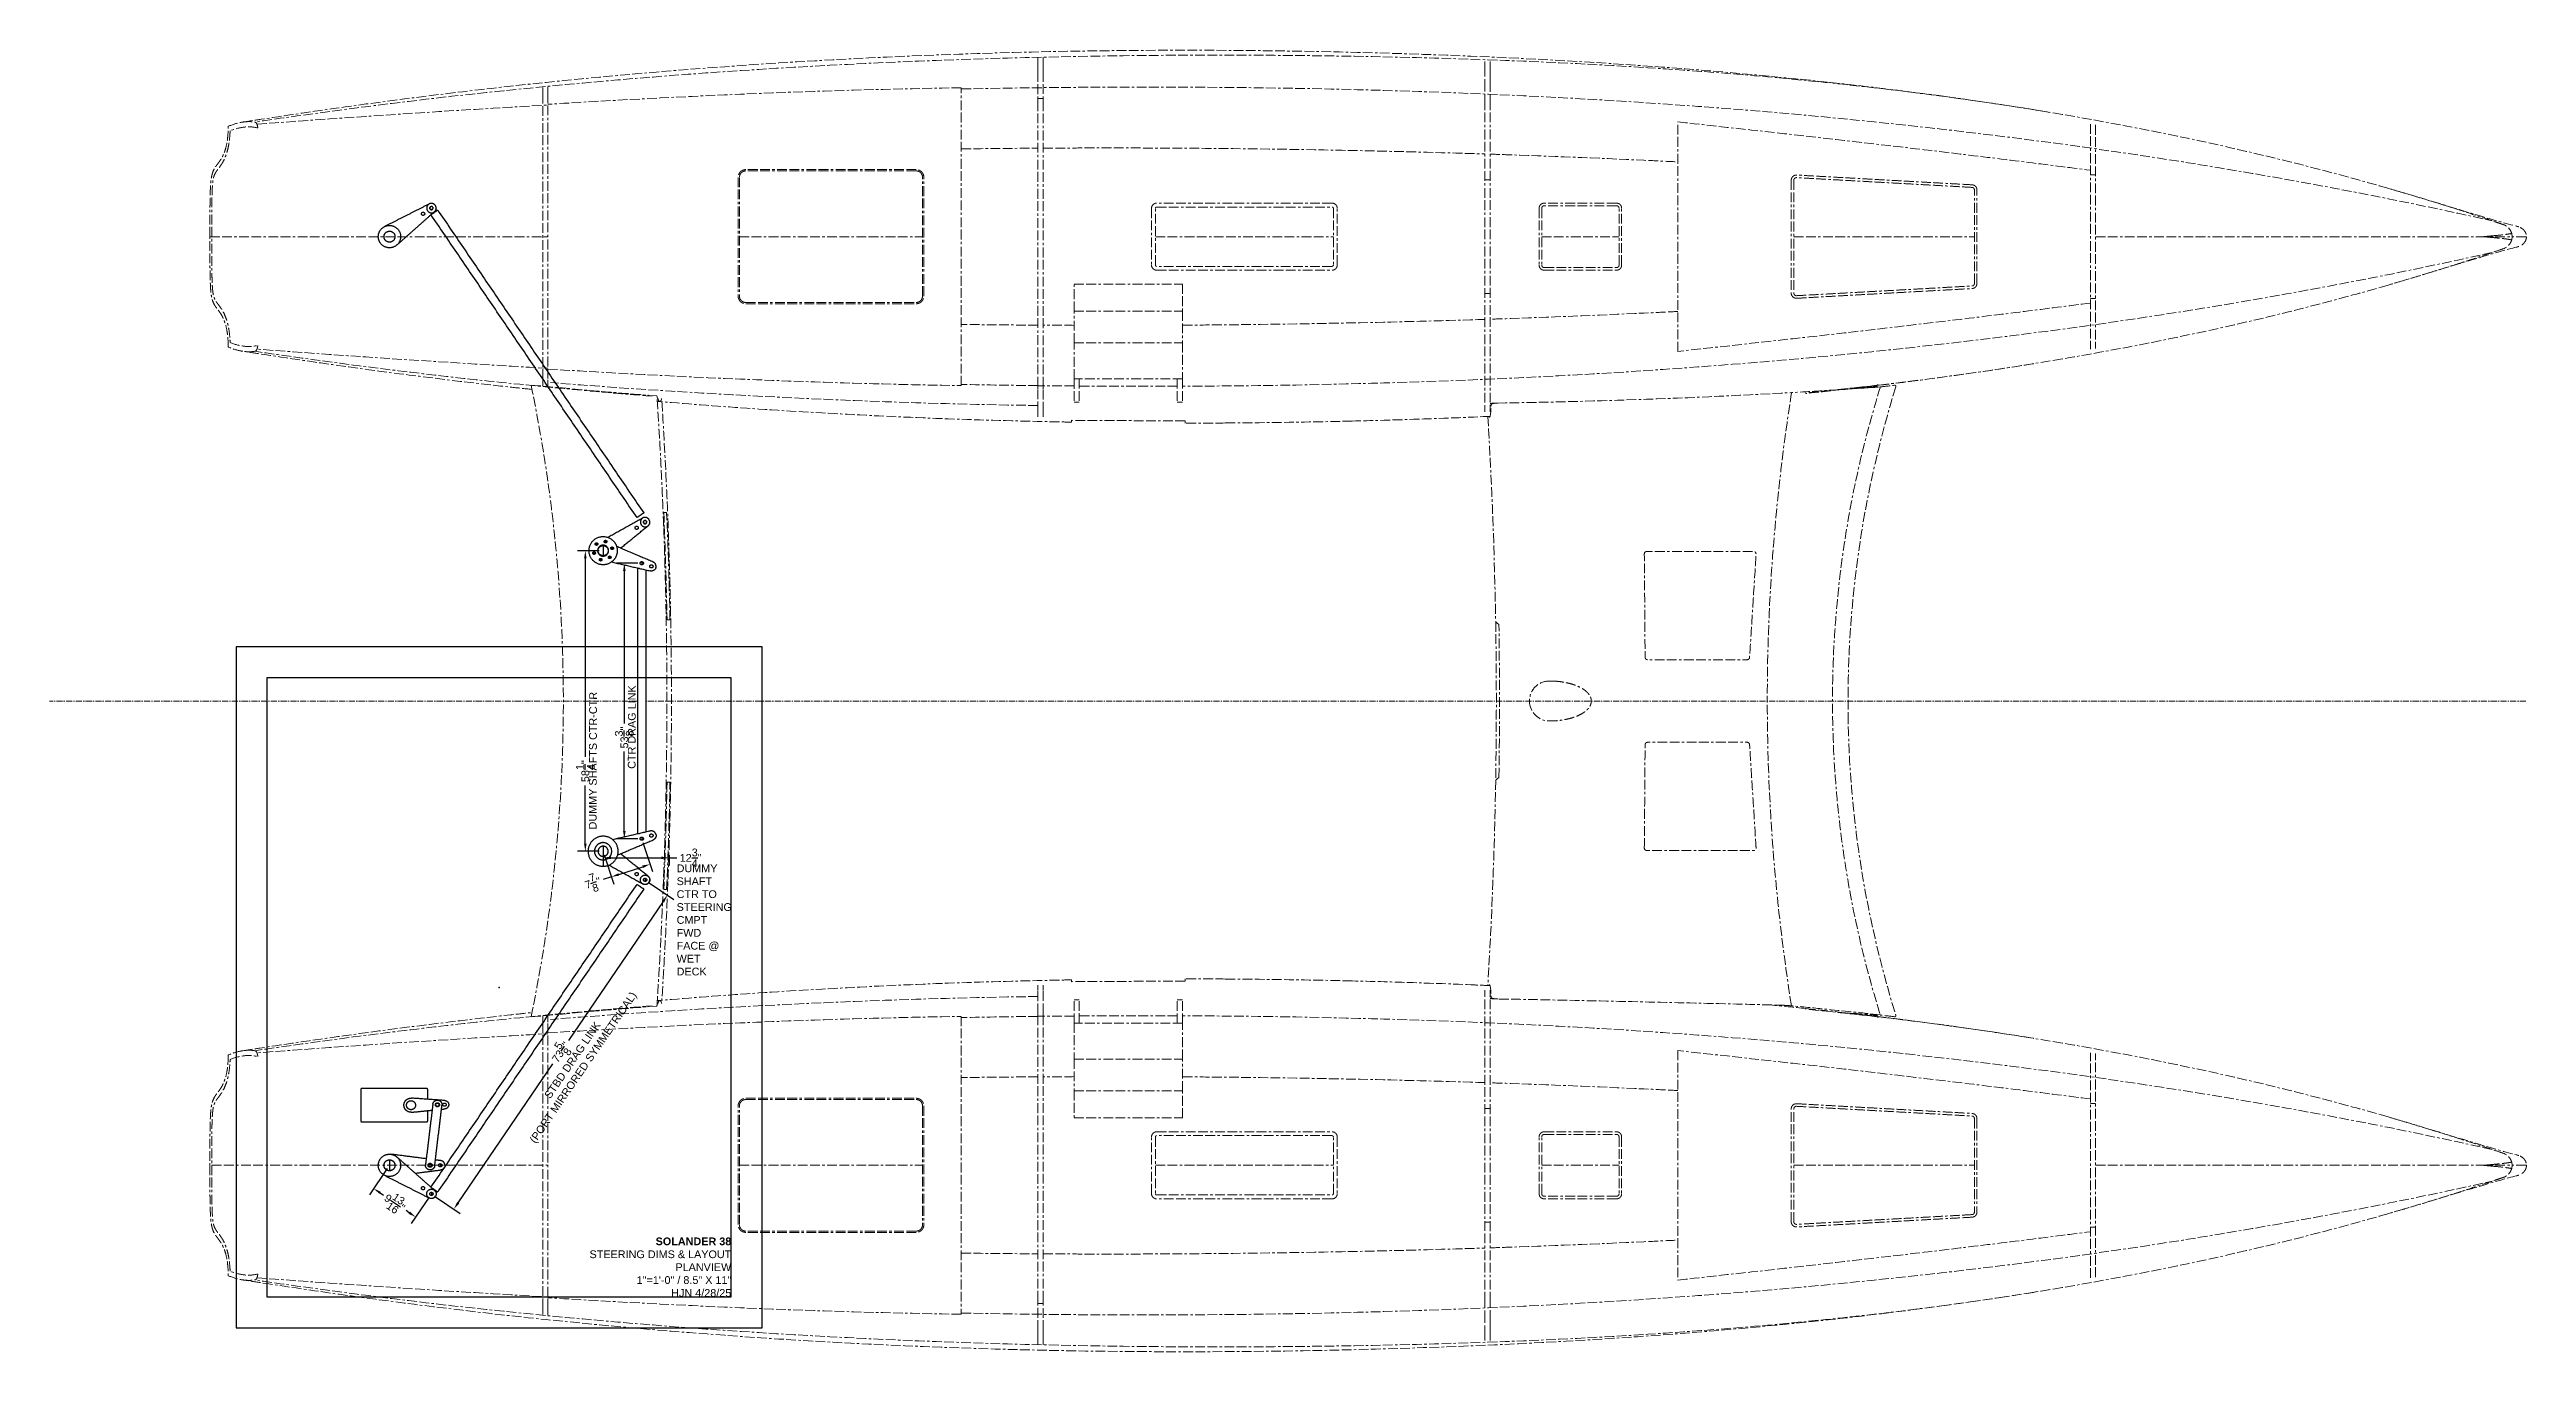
# Model space of a CAD drawing. Header units: inches. Extents: x 5516 to 5996, y -2263 to -2011.
import ezdxf

# ---------------------------------------------------------------- set-up
doc = ezdxf.new("R2010")
doc.units = ezdxf.units.IN
doc.header["$LTSCALE"] = 12
doc.header["$MEASUREMENT"] = 0
doc.linetypes.add('Border', pattern=[0.472441, 0.15748, -0.03937, 0.15748, -0.03937, 0.03937, -0.03937])
doc.linetypes.add('Center', pattern=[0.15748, 0.098425, -0.019685, 0.019685, -0.019685])
for name, color, linetype, true_color in [('Make2D$DEFPOINTS', 4, 'Continuous', 0x00ffff), ('Make2D$TEXT', 172, 'Continuous', 0x0000bf), ('Make2D$Visible$Curves', 18, 'Continuous', 0x000000)]:
    doc.layers.add(name, color=color, linetype=linetype, true_color=true_color)
doc.layers.add('Make2D$Visible$centerlines', color=251, linetype='Center', lineweight=13, true_color=0x696969)
doc.layers.add('Make2D$Visible$phantom lines', color=251, linetype='Border', lineweight=13, true_color=0x696969)
doc.styles.add('Inch Fractional 1_ scale', font='arial.ttf')
doc.dimstyles.new('Inch Fractional 1_ scale', dxfattribs={"dimscale": 12, "dimtxt": 0.125, "dimasz": 0.125, "dimexe": 0.125, "dimexo": 0.0625, "dimgap": 0.0625, "dimtad": 0, "dimtoh": 1, "dimdec": 4, "dimzin": 1, "dimdsep": 46, "dimlunit": 5, "dimtxsty": 'Inch Fractional 1_ scale', "dimcen": 0.25, "dimadec": 1, "dimazin": 1, "dimtfac": 1, "dimtdec": 4, "dimtix": 1, "dimtofl": 0, "dimtmove": 1, "dimatfit": 3, "dimfxl": 1, "dimtolj": 1, "dimtzin": 1, "dimarcsym": 0})

msp = doc.modelspace()

# ---------------------------------------------------------------- texts
at = {"layer": 'Make2D$TEXT', "char_height": 1.5, "attachment_point": 2, "style": 'Inch Fractional 1_ scale'}
for s, insert, width, rotation in [('DUMMY SHAFTS CTR-CTR', (5620.63234, -2148.70015), 55.7282609, 89.8261135), ('CTR DRAG LINK', (5628.16717, -2142.18895), 35.0380435, 89.8261135), ('{\\fArial;STBD DRAG LINK}\\P{\\fArial;(PORT MIRRORED SYMMETRICAL)}', (5616.78422, -2206.31682), 72.1630435, 55.598763)]:
    msp.add_mtext(s, dxfattribs=dict(at, insert=insert, width=width, rotation=rotation))
at = {"layer": 'Make2D$TEXT', "char_height": 1.5, "style": 'Inch Fractional 1_ scale'}
for s, insert, width, attachment_point in [('{\\fArial;DUMMY }\\P{\\fArial;SHAFT }\\P{\\fArial;CTR TO }\\P{\\fArial;STEERING}\\P{\\fArial;CMPT }\\P{\\fArial;FWD }\\P{\\fArial;FACE @ }\\P{\\fArial;WET }\\P{\\fArial;DECK}\\P', (5637.60437, -2168.82325), 12.048913, 1), ('{\\fArial|b1;SOLANDER 38}\\P{\\fArial;STEERING DIMS & LAYOUT}\\P{\\fArial;PLANVIEW}\\P{\\fArial;1"=1\'-0" / 8.5" X 11"}\\P{\\fArial;HJN 4/28/25}\\P', (5648.20384, -2252.64776), 57.5543478, 9)]:
    msp.add_mtext(s, dxfattribs=dict(at, insert=insert, width=width, attachment_point=attachment_point))

# ---------------------------------------------------------------- blocks, each defined once
blk = doc.blocks.new('*D1')
at = {"layer": 'Defpoints', "color": 0}
for p in [(5623.36, -2166.26), (5636.13, -2166.26), (5636.13, -2167.54)]:
    blk.add_point(p, dxfattribs=at)
at = {"layer": 'Make2D$TEXT', "color": 0, "lineweight": -2}
for p, q in [((5623.36, -2167.01), (5623.36, -2169.04)), ((5624.86, -2167.54), (5634.63, -2167.54)), ((5636.13, -2167.01), (5636.13, -2169.04)), ((5636.13, -2167.54), (5637.63, -2167.54))]:
    blk.add_line(p, q, dxfattribs=at)
at = {"layer": 'Make2D$TEXT', "color": 0}
for points in [[(5624.86, -2167.29), (5624.86, -2167.79), (5623.36, -2167.54)], [(5634.63, -2167.79), (5634.63, -2167.29), (5636.13, -2167.54)]]:
    blk.add_solid(points, dxfattribs=at)
at = {"layer": 'Make2D$TEXT', "color": 0, "insert": (5640.32, -2167.54), "char_height": 1.5, "attachment_point": 5, "style": 'Inch Fractional 1_ scale'}
blk.add_mtext('\\A1;12{\\H1.000000x;\\S3/4;}"', dxfattribs=at)
blk = doc.blocks.new('*D2')
at = {"layer": 'Defpoints', "color": 0}
for p in [(5623.36, -2108), (5619.91, -2166.26), (5623.36, -2166.26)]:
    blk.add_point(p, dxfattribs=at)
at = {"layer": 'Make2D$TEXT', "color": 0, "lineweight": -2}
for p, q in [((5622.61, -2108), (5618.41, -2108)), ((5619.91, -2109.5), (5619.91, -2147.98)), ((5619.91, -2164.76), (5619.91, -2153.51)), ((5622.61, -2166.26), (5618.41, -2166.26))]:
    blk.add_line(p, q, dxfattribs=at)
at = {"layer": 'Make2D$TEXT', "color": 0}
for points in [[(5620.16, -2109.5), (5619.66, -2109.5), (5619.91, -2108)], [(5619.66, -2164.76), (5620.16, -2164.76), (5619.91, -2166.26)]]:
    blk.add_solid(points, dxfattribs=at)
at = {"layer": 'Make2D$TEXT', "color": 0, "insert": (5619.91, -2150.74), "char_height": 1.5, "attachment_point": 5, "rotation": 90, "style": 'Inch Fractional 1_ scale'}
blk.add_mtext('\\A1;58{\\H1.000000x;\\S1/4;}"', dxfattribs=at)
blk = doc.blocks.new('*D3')
at = {"layer": 'Defpoints', "color": 0}
for p in [(5627.47, -2110.43), (5630.85, -2110.43), (5630.85, -2163.83)]:
    blk.add_point(p, dxfattribs=at)
at = {"layer": 'Make2D$TEXT', "color": 0, "lineweight": -2}
for p, q in [((5630.1, -2110.43), (5625.97, -2110.43)), ((5627.47, -2111.93), (5627.47, -2141.48)), ((5627.47, -2162.33), (5627.47, -2146.95)), ((5630.1, -2163.83), (5625.97, -2163.83))]:
    blk.add_line(p, q, dxfattribs=at)
at = {"layer": 'Make2D$TEXT', "color": 0}
for points in [[(5627.72, -2111.93), (5627.22, -2111.93), (5627.47, -2110.43)], [(5627.22, -2162.33), (5627.72, -2162.33), (5627.47, -2163.83)]]:
    blk.add_solid(points, dxfattribs=at)
at = {"layer": 'Make2D$TEXT', "color": 0, "insert": (5627.47, -2144.22), "char_height": 1.5, "attachment_point": 5, "rotation": 90.0001, "style": 'Inch Fractional 1_ scale'}
blk.add_mtext('\\A1;53{\\H1.000000x;\\S3/8;}"', dxfattribs=at)
blk = doc.blocks.new('*D4')
at = {"layer": 'Defpoints', "color": 0}
for p in [(5630.85, -2163.83), (5623.36, -2166.26), (5632.46, -2168.79)]:
    blk.add_point(p, dxfattribs=at)
at = {"layer": 'Make2D$TEXT', "color": 0, "lineweight": -2}
for p, q in [((5631.08, -2164.54), (5632.92, -2170.21)), ((5623.59, -2166.97), (5625.43, -2172.65)), ((5626.4, -2170.76), (5631.03, -2169.25)), ((5624.97, -2171.22), (5623.39, -2171.73))]:
    blk.add_line(p, q, dxfattribs=at)
at = {"layer": 'Make2D$TEXT', "color": 0}
for points in [[(5631.11, -2169.49), (5630.95, -2169.01), (5632.46, -2168.79)], [(5626.32, -2170.52), (5626.47, -2170.99), (5624.97, -2171.22)]]:
    blk.add_solid(points, dxfattribs=at)
at = {"layer": 'Make2D$TEXT', "color": 0, "insert": (5621.35, -2172.4), "char_height": 1.5, "attachment_point": 5, "rotation": 17.9971, "style": 'Inch Fractional 1_ scale'}
blk.add_mtext('\\A1;7{\\H1.000000x;\\S7/8;}"', dxfattribs=at)
blk = doc.blocks.new('*D5')
at = {"layer": 'Defpoints', "color": 0}
for p in [(5631.49, -2171.8), (5635.83, -2174.76), (5590.08, -2232.67)]:
    blk.add_point(p, dxfattribs=at)
at = {"layer": 'Make2D$TEXT', "color": 0, "lineweight": -2}
for p, q in [((5632.11, -2172.23), (5637.07, -2175.6)), ((5634.99, -2176), (5616.67, -2202.94)), ((5595.27, -2234.39), (5613.6, -2207.45)), ((5590.7, -2233.09), (5595.67, -2236.47))]:
    blk.add_line(p, q, dxfattribs=at)
at = {"layer": 'Make2D$TEXT', "color": 0}
for points in [[(5635.2, -2176.14), (5634.78, -2175.86), (5635.83, -2174.76)], [(5595.06, -2234.24), (5595.48, -2234.53), (5594.43, -2235.63)]]:
    blk.add_solid(points, dxfattribs=at)
at = {"layer": 'Make2D$TEXT', "color": 0, "insert": (5615.13, -2205.19), "char_height": 1.5, "attachment_point": 5, "rotation": 55.7726, "style": 'Inch Fractional 1_ scale'}
blk.add_mtext('\\A1;73{\\H1.000000x;\\S5/8;}"', dxfattribs=at)
blk = doc.blocks.new('*D6')
at = {"layer": 'Defpoints', "color": 0}
for p in [(5581.95, -2227.14), (5587.03, -2237.17), (5590.08, -2232.67)]:
    blk.add_point(p, dxfattribs=at)
at = {"layer": 'Make2D$TEXT', "color": 0, "lineweight": -2}
for p, q in [((5581.53, -2227.76), (5578.05, -2232.87)), ((5580.13, -2232.48), (5580.76, -2232.9)), ((5585.79, -2236.32), (5585.16, -2235.9)), ((5589.66, -2233.29), (5586.18, -2238.41))]:
    blk.add_line(p, q, dxfattribs=at)
at = {"layer": 'Make2D$TEXT', "color": 0}
for points in [[(5580.27, -2232.27), (5579.99, -2232.68), (5578.89, -2231.63)], [(5585.65, -2236.53), (5585.93, -2236.12), (5587.03, -2237.17)]]:
    blk.add_solid(points, dxfattribs=at)
at = {"layer": 'Make2D$TEXT', "color": 0, "insert": (5582.96, -2234.4), "char_height": 1.5, "attachment_point": 5, "rotation": 325.7773, "style": 'Inch Fractional 1_ scale'}
blk.add_mtext('\\A1;9{\\H1.000000x;\\S13/16;}"', dxfattribs=at)

# ---------------------------------------------------------------- dimensions: what is measured, and where the dimension line sits
at = {"layer": 'Make2D$TEXT'}
for base, p1, p2, angle, override, picture, middle in [((5619.91468, -2166.26159), (5623.35777, -2107.99756), (5623.35778, -2166.26159), 90, {"dimscale": 12, "dimtxt": 0.125, "dimasz": 0.125, "dimexe": 0.125, "dimgap": 0.0625, "dimtih": 0, "dimtoh": 0, "dimlfac": 1, "dimzin": 1, "dimlunit": 5, "dimtxsty": 'Inch Fractional 1_ scale', "dimsah": 0, "dimcen": 0.25, "dimadec": 1, "dimazin": 0, "dimtix": 0, "dimtmove": 0, "dimtzin": 1}, '*D2', (5619.91468, -2150.74187)), ((5627.47225, -2110.43077), (5630.84654, -2163.82876), (5630.8464, -2110.43076), 90.0001476, {"dimscale": 12, "dimtxt": 0.125, "dimasz": 0.125, "dimexe": 0.125, "dimgap": 0.0625, "dimtih": 0, "dimtoh": 0, "dimlfac": 1, "dimzin": 1, "dimlunit": 5, "dimtxsty": 'Inch Fractional 1_ scale', "dimsah": 0, "dimcen": 0.25, "dimadec": 1, "dimazin": 1, "dimtix": 0, "dimtmove": 0, "dimtzin": 1}, '*D3', (5627.47234, -2144.21639)), ((5632.45748, -2168.78758), (5623.35778, -2166.26159), (5630.84654, -2163.82876), 17.9971081, {"dimscale": 12, "dimtxt": 0.125, "dimasz": 0.125, "dimexe": 0.125, "dimgap": 0.0625, "dimtih": 0, "dimtoh": 0, "dimlfac": 1, "dimzin": 1, "dimlunit": 5, "dimtxsty": 'Inch Fractional 1_ scale', "dimsah": 0, "dimcen": 0.25, "dimadec": 1, "dimazin": 1, "dimtix": 0, "dimtmove": 0, "dimtzin": 1}, '*D4', (5621.35306, -2172.39501))]:
    dim = msp.add_linear_dim(base=base, p1=p1, p2=p2, angle=angle, text='<>"', dimstyle='Inch Fractional 1_ scale', override=override, dxfattribs=at)
    dim.commit()
    dim.dimension.update_dxf_attribs({"geometry": picture, "text_midpoint": middle, "dimtype": 160})
dim = msp.add_linear_dim(base=(5636.1306, -2167.54393), p1=(5623.35778, -2166.26159), p2=(5636.1306, -2166.26159), text='<>"', dimstyle='Inch Fractional 1_ scale', override={"dimscale": 12, "dimtxt": 0.125, "dimasz": 0.125, "dimexe": 0.125, "dimgap": 0.0625, "dimtih": 0, "dimtoh": 0, "dimlfac": 1, "dimzin": 1, "dimlunit": 5, "dimtxsty": 'Inch Fractional 1_ scale', "dimsah": 0, "dimcen": 0.25, "dimadec": 1, "dimazin": 0, "dimtix": 0, "dimtmove": 0, "dimtzin": 1}, dxfattribs=at)
dim.commit()
dim.dimension.update_dxf_attribs({"geometry": '*D1', "text_midpoint": (5640.32415, -2167.54393), "dimtype": 160})
for base, p1, p2, angle, picture, middle in [((5635.83474, -2174.7579), (5590.08425, -2232.67183), (5631.49253, -2171.80391), 55.7726495, '*D5', (5615.13059, -2205.19186)), ((5587.02652, -2237.16731), (5581.94713, -2227.13714), (5590.08425, -2232.67183), 325.7772698, '*D6', (5582.95796, -2234.39996))]:
    dim = msp.add_linear_dim(base=base, p1=p1, p2=p2, angle=angle, text='<>"', dimstyle='Inch Fractional 1_ scale', override={"dimscale": 12, "dimtxt": 0.125, "dimasz": 0.125, "dimexe": 0.125, "dimgap": 0.0625, "dimtih": 0, "dimtoh": 0, "dimlfac": 1, "dimzin": 1, "dimlunit": 5, "dimtxsty": 'Inch Fractional 1_ scale', "dimsah": 0, "dimcen": 0.25, "dimadec": 1, "dimazin": 1, "dimtix": 0, "dimtmove": 0, "dimtzin": 1}, dxfattribs=at)
    dim.commit()
    dim.dimension.update_dxf_attribs({"geometry": picture, "text_midpoint": middle})

# ---------------------------------------------------------------- linework, layer by layer
at = {"layer": 'Make2D$DEFPOINTS'}
for p, q in [((5623.35777, -2107.01331), (5623.35777, -2108.98181)), ((5630.8464, -2110.1158), (5630.8464, -2110.74572)), ((5630.84654, -2163.5138), (5630.84654, -2164.14372)), ((5623.35778, -2165.27734), (5623.35778, -2167.24584)), ((5631.49253, -2171.48895), (5631.49253, -2172.11887)), ((5581.94713, -2226.07415), (5581.94713, -2228.20013)), ((5591.79199, -2226.81459), (5591.79199, -2227.44451)), ((5590.08425, -2232.35687), (5590.08425, -2232.9868))]:
    msp.add_line(p, q, dxfattribs=at)
for points in [[(5552.20384, -2258.64776), (5654.20384, -2258.64776), (5654.20384, -2126.64776), (5552.20384, -2126.64776)], [(5558.20384, -2252.64776), (5648.20384, -2252.64776), (5648.20384, -2132.64776), (5558.20384, -2132.64776)]]:
    msp.add_lwpolyline(points, close=True, dxfattribs=at)
msp.add_point((5603.20384, -2192.64776), dxfattribs=at)
at = {"layer": 'Make2D$Visible$centerlines'}
for points in [[(5630.05907, -2137.13714), (5573.06009, -2137.13714), (5516.06112, -2137.13714)], [(5996.06112, -2137.13714), (5813.84769, -2137.13714), (5631.63426, -2137.13714)]]:
    msp.add_open_spline(points, degree=2, dxfattribs=at)
at = {"layer": 'Make2D$Visible$Curves'}
for points, weights, knots in [([(5580.15913, -2048.34752), (5578.94116, -2046.55718), (5580.7315, -2045.33922), (5582.52184, -2044.12125), (5583.73981, -2045.91159)], [1, 0.707106781185, 1, 0.707106781185, 1], [-172.787595949, -172.787595949, -172.787595949, -86.393797975, -86.393797975, 0, 0, 0]), ([(5588.19938, -2042.87775), (5588.02222, -2042.61734), (5588.28264, -2042.44018), (5588.54305, -2042.26302), (5588.72021, -2042.52343)], [1, 0.707106781199, 1, 0.707106781199, 1], [0, 0, 0, 12.566370614, 12.566370614, 25.132741228, 25.132741228, 25.132741228]), ([(5590.59889, -2042.35894), (5591.35539, -2041.8443), (5590.84075, -2041.08779), (5590.3261, -2040.33129), (5589.5696, -2040.84594)], [1, 0.707106781197, 1, 0.707106781197, 1], [36.50530664, 36.50530664, 36.50530664, 73.010613274, 73.010613274, 109.515919908, 109.515919908, 109.515919908]), ([(5590.2614, -2041.86285), (5590.52182, -2041.68569), (5590.34466, -2041.42528), (5590.1675, -2041.16487), (5589.90709, -2041.34203)], [1, 0.707106781199, 1, 0.707106781199, 1], [0, 0, 0, 12.566370614, 12.566370614, 25.132741229, 25.132741229, 25.132741229]), ([(5581.07057, -2047.72747), (5580.47266, -2046.84857), (5581.35156, -2046.25066), (5582.23045, -2045.65275), (5582.82836, -2046.53165)], [1, 0.707106781187, 1, 0.707106781187, 1], [0, 0, 0, 42.411500824, 42.411500824, 84.823001647, 84.823001647, 84.823001647]), ([(5632.00718, -2103.22687), (5632.76368, -2102.71222), (5632.24904, -2101.95572), (5631.73439, -2101.19922), (5630.97789, -2101.71387)], [1, 0.707106781189, 1, 0.707106781189, 1], [36.505306639, 36.505306639, 36.505306639, 73.010613274, 73.010613274, 109.515919908, 109.515919908, 109.515919908]), ([(5631.66969, -2102.73078), (5631.93011, -2102.55362), (5631.75295, -2102.29321), (5631.57579, -2102.0328), (5631.31538, -2102.20995)], [1, 0.707106781174, 1, 0.707106781174, 1], [0, 0, 0, 12.566370615, 12.566370615, 25.13274123, 25.13274123, 25.13274123]), ([(5624.99482, -2110.19003), (5625.15212, -2110.07259), (5625.29103, -2109.93389), (5626.46254, -2108.76424), (5625.97015, -2107.18372), (5625.76987, -2106.54082), (5625.2941, -2106.06429), (5623.36083, -2104.12796), (5621.4245, -2106.06123), (5619.48817, -2107.99449), (5621.42143, -2109.93082), (5623.09588, -2111.60792), (5624.99482, -2110.19003)], [0.947968966028, 0.971140978789, 1, 0.799613654866, 0.873420665787, 0.90749312632, 1, 0.707106781187, 1, 0.707106781187, 1, 0.735965802398, 0.947968966028], [-665.778716401, -665.778716401, -665.778716401, -655.022068273, -655.022068273, -580.33189121, -580.33189121, -545.851723561, -545.851723561, -436.681378849, -436.681378849, -327.511034137, -327.511034137, -229.097337552, -229.097337552, -229.097337552]), ([(5622.25383, -2106.89187), (5622.07443, -2107.07098), (5621.89532, -2106.89158), (5621.71621, -2106.71219), (5621.89561, -2106.53308)], [1, 0.707106781206, 1, 0.707106781206, 1], [0, 0, 0, 10.114200468, 10.114200468, 20.228400936, 20.228400936, 20.228400936]), ([(5622.17406, -2106.81197), (5622.07456, -2106.91131), (5621.97522, -2106.81181), (5621.87588, -2106.71232), (5621.97538, -2106.61298)], [1, 0.707106781187, 1, 0.707106781187, 1], [-11.219381349, -11.219381349, -11.219381349, -5.609690674, -5.609690674, 0, 0, 0]), ([(5622.60671, -2107.24531), (5623.35896, -2106.49426), (5624.11001, -2107.2465), (5624.86106, -2107.99875), (5624.10882, -2108.7498), (5623.35658, -2109.50085), (5622.60552, -2108.74861), (5621.85447, -2107.99637), (5622.60671, -2107.24531)], [1, 0.707106781187, 1, 0.707106781187, 1, 0.707106781187, 1, 0.707106781187, 1], [-169.646003294, -169.646003294, -169.646003294, -127.23450247, -127.23450247, -84.823001647, -84.823001647, -42.411500823, -42.411500823, 0, 0, 0]), ([(5623.76335, -2106.48867), (5623.51854, -2106.42287), (5623.58435, -2106.17806), (5623.65015, -2105.93325), (5623.89496, -2105.99905)], [1, 0.707106781187, 1, 0.707106781187, 1], [0, 0, 0, 10.114200469, 10.114200469, 20.228400937, 20.228400937, 20.228400937]), ([(5623.79266, -2106.37964), (5623.65688, -2106.34314), (5623.69338, -2106.20736), (5623.72987, -2106.07158), (5623.86565, -2106.10808)], [1, 0.707106781234, 1, 0.707106781234, 1], [-11.219381348, -11.219381348, -11.219381348, -5.609690674, -5.609690674, 0, 0, 0]), ([(5624.86729, -2107.59436), (5624.80188, -2107.34945), (5625.04679, -2107.28403), (5625.2917, -2107.21861), (5625.35712, -2107.46353)], [1, 0.707106781194, 1, 0.707106781194, 1], [0, 0, 0, 10.114200469, 10.114200469, 20.228400937, 20.228400937, 20.228400937]), ([(5624.97637, -2107.56523), (5624.94009, -2107.42939), (5625.07592, -2107.39311), (5625.21176, -2107.35683), (5625.24804, -2107.49266)], [1, 0.707106781187, 1, 0.707106781187, 1], [-11.219381349, -11.219381349, -11.219381349, -5.609690674, -5.609690674, 0, 0, 0]), ([(5629.60768, -2103.74575), (5629.43052, -2103.48534), (5629.69094, -2103.30818), (5629.95135, -2103.13102), (5630.12851, -2103.39143)], [1, 0.707106781199, 1, 0.707106781199, 1], [0, 0, 0, 12.566370614, 12.566370614, 25.132741228, 25.132741228, 25.132741228]), ([(5621.84824, -2108.40075), (5621.91366, -2108.64567), (5621.66874, -2108.71108), (5621.42383, -2108.7765), (5621.35841, -2108.53159)], [1, 0.707106781194, 1, 0.707106781194, 1], [0, 0, 0, 10.114200469, 10.114200469, 20.228400937, 20.228400937, 20.228400937]), ([(5621.73916, -2108.42989), (5621.77545, -2108.56572), (5621.63961, -2108.60201), (5621.50377, -2108.63829), (5621.46749, -2108.50245)], [1, 0.707106781152, 1, 0.707106781152, 1], [-11.219381349, -11.219381349, -11.219381349, -5.609690674, -5.609690674, 0, 0, 0]), ([(5624.34202, -2107.99756), (5624.34202, -2108.98181), (5623.35777, -2108.98181), (5622.37351, -2108.98181), (5622.37351, -2107.99756)], [1, 0.707106781187, 1, 0.707106781187, 1], [0, 0, 0, 39.26990817, 39.26990817, 78.53981634, 78.53981634, 78.53981634]), ([(5622.95218, -2109.50644), (5623.19699, -2109.57225), (5623.13119, -2109.81706), (5623.06538, -2110.06187), (5622.82057, -2109.99606)], [1, 0.707106781194, 1, 0.707106781194, 1], [0, 0, 0, 10.114200469, 10.114200469, 20.228400938, 20.228400938, 20.228400938]), ([(5622.92287, -2109.61547), (5623.05865, -2109.65197), (5623.02216, -2109.78775), (5622.98566, -2109.92353), (5622.84988, -2109.88703)], [1, 0.707106781247, 1, 0.707106781247, 1], [-11.219381346, -11.219381346, -11.219381346, -5.609690673, -5.609690673, 0, 0, 0]), ([(5624.46171, -2109.10325), (5624.6411, -2108.92414), (5624.82021, -2109.10353), (5624.99932, -2109.28292), (5624.81993, -2109.46203)], [1, 0.707106781167, 1, 0.707106781167, 1], [0, 0, 0, 10.114200469, 10.114200469, 20.228400938, 20.228400938, 20.228400938]), ([(5624.54148, -2109.18314), (5624.64097, -2109.0838), (5624.74031, -2109.1833), (5624.83965, -2109.2828), (5624.74016, -2109.38214)], [1, 0.707106781186, 1, 0.707106781186, 1], [-11.219381349, -11.219381349, -11.219381349, -5.609690674, -5.609690674, 0, 0, 0]), ([(5630.54686, -2110.33343), (5630.64418, -2110.03389), (5630.94373, -2110.13122), (5631.24327, -2110.22854), (5631.14595, -2110.52809)], [1, 0.707106781193, 1, 0.707106781193, 1], [0, 0, 0, 12.566370614, 12.566370614, 25.132741229, 25.132741229, 25.132741229]), ([(5632.41901, -2110.94174), (5632.51634, -2110.64219), (5632.81589, -2110.73952), (5633.11543, -2110.83685), (5633.0181, -2111.13639)], [1, 0.707106781193, 1, 0.707106781193, 1], [0, 0, 0, 12.566370614, 12.566370614, 25.132741229, 25.132741229, 25.132741229]), ([(5625.21793, -2164.01934), (5625.32124, -2164.10505), (5625.41622, -2164.19988), (5627.47793, -2166.25833), (5625.41949, -2168.32003), (5623.36104, -2170.38174), (5621.29934, -2168.32329), (5619.23763, -2166.26485), (5621.29608, -2164.20315), (5623.1732, -2162.32305), (5625.21793, -2164.01934)], [0.964941557844, 0.98127347289, 1, 0.707106781187, 1, 0.707106781187, 1, 0.707106781187, 1, 0.725833308296, 0.964941557844], [-7.431894288, -7.431894288, -7.431894288, 0, 0, 116.238928183, 116.238928183, 232.477856366, 232.477856366, 348.716784548, 348.716784548, 457.523818443, 457.523818443, 457.523818443]), ([(5624.54, -2165.0775), (5625.72408, -2166.25971), (5624.54187, -2167.4438), (5623.35966, -2168.62789), (5622.17557, -2167.44568), (5620.99148, -2166.26346), (5622.17369, -2165.07937), (5623.35591, -2163.89529), (5624.54, -2165.0775)], [1, 0.707106781187, 1, 0.707106781187, 1, 0.707106781187, 1, 0.707106781187, 1], [0, 0, 0, 66.758843889, 66.758843889, 133.517687778, 133.517687778, 200.276531666, 200.276531666, 267.035375555, 267.035375555, 267.035375555]), ([(5630.54699, -2163.92608), (5630.44967, -2163.62652), (5630.74923, -2163.52921), (5631.04878, -2163.4319), (5631.14609, -2163.73145)], [1, 0.707106781159, 1, 0.707106781159, 1], [0, 0, 0, 12.566370616, 12.566370616, 25.132741231, 25.132741231, 25.132741231]), ([(5632.41918, -2163.31787), (5632.32186, -2163.01832), (5632.62141, -2162.92101), (5632.92096, -2162.82369), (5633.01828, -2163.12324)], [1, 0.707106781208, 1, 0.707106781208, 1], [0, 0, 0, 12.566370614, 12.566370614, 25.132741228, 25.132741228, 25.132741228]), ([(5624.0532, -2165.56507), (5624.74972, -2166.26049), (5624.0543, -2166.95701), (5623.35888, -2167.65353), (5622.66236, -2166.95811), (5621.96584, -2166.26269), (5622.66126, -2165.56617), (5623.35668, -2164.86965), (5624.0532, -2165.56507)], [1, 0.707106781187, 1, 0.707106781187, 1, 0.707106781187, 1, 0.707106781187, 1], [-157.079632679, -157.079632679, -157.079632679, -117.80972451, -117.80972451, -78.53981634, -78.53981634, -39.26990817, -39.26990817, 0, 0, 0]), ([(5629.6079, -2170.5131), (5629.78504, -2170.25268), (5630.04546, -2170.42983), (5630.30589, -2170.60697), (5630.12874, -2170.8674)], [1, 0.707106781187, 1, 0.707106781187, 1], [0, 0, 0, 12.566370615, 12.566370615, 25.132741229, 25.132741229, 25.132741229]), ([(5632.00718, -2171.04741), (5632.76368, -2171.56205), (5632.24904, -2172.31855), (5631.73439, -2173.07505), (5630.97789, -2172.56041)], [1, 0.707106781189, 1, 0.707106781189, 1], [36.505306639, 36.505306639, 36.505306639, 73.010613274, 73.010613274, 109.515919908, 109.515919908, 109.515919908]), ([(5631.66969, -2171.54349), (5631.93011, -2171.72065), (5631.75295, -2171.98107), (5631.57579, -2172.24148), (5631.31538, -2172.06432)], [1, 0.707106781174, 1, 0.707106781174, 1], [0, 0, 0, 12.566370615, 12.566370615, 25.13274123, 25.13274123, 25.13274123]), ([(5586.14357, -2216.85637), (5585.55664, -2216.86528), (5585.14423, -2216.44756), (5584.73181, -2216.02984), (5584.74823, -2215.44307), (5584.76465, -2214.85629), (5585.19978, -2214.46229), (5585.6349, -2214.06828), (5586.22042, -2214.11)], [1, 0.919696713545, 1, 0.919696713545, 1, 0.919696713545, 1, 0.919696713545, 1], [0, 0, 0, 28.183706033, 28.183706033, 56.367412066, 56.367412066, 84.551118099, 84.551118099, 112.734824132, 112.734824132, 112.734824132]), ([(5586.10941, -2214.60663), (5586.98431, -2214.59334), (5586.99759, -2215.46824), (5587.01088, -2216.34314), (5586.13598, -2216.35643)], [1, 0.707106781195, 1, 0.707106781195, 1], [-69.821896725, -69.821896725, -69.821896725, -34.910948362, -34.910948362, 0, 0, 0]), ([(5590.35297, -2215.29661), (5590.46017, -2214.40936), (5591.34741, -2214.51656), (5592.23466, -2214.62376), (5592.12746, -2215.51101)], [1, 0.707106781193, 1, 0.707106781193, 1], [0, 0, 0, 35.657076618, 35.657076618, 71.314153235, 71.314153235, 71.314153235]), ([(5591.63107, -2215.45103), (5591.58385, -2215.84189), (5591.19299, -2215.79467), (5590.80213, -2215.74744), (5590.84936, -2215.35659)], [1, 0.707106781171, 1, 0.707106781171, 1], [-31.415926537, -31.415926537, -31.415926537, -15.707963269, -15.707963269, 0, 0, 0]), ([(5591.23543, -2215.08889), (5591.55036, -2215.0841), (5591.55514, -2215.39903), (5591.55992, -2215.71395), (5591.245, -2215.71873)], [1, 0.707106781186, 1, 0.707106781186, 1], [-25.132741229, -25.132741229, -25.132741229, -12.566370614, -12.566370614, 0, 0, 0]), ([(5592.61323, -2215.06796), (5592.92815, -2215.06318), (5592.93293, -2215.3781), (5592.93772, -2215.69303), (5592.62279, -2215.69781)], [1, 0.707106781187, 1, 0.707106781187, 1], [-25.132741229, -25.132741229, -25.132741229, -12.566370614, -12.566370614, 0, 0, 0]), ([(5592.67593, -2214.56999), (5593.42153, -2214.62311), (5593.43288, -2215.37051), (5593.44423, -2216.11791), (5592.70059, -2216.19365)], [1, 0.736957299033, 1, 0.736957299033, 1], [0, 0, 0, 30.728674958, 30.728674958, 61.457349917, 61.457349917, 61.457349917]), ([(5580.15679, -2225.91917), (5581.37476, -2224.12883), (5583.1651, -2225.3468), (5584.95544, -2226.56476), (5583.73747, -2228.3551)], [1, 0.707106781187, 1, 0.707106781187, 1], [-172.787595947, -172.787595947, -172.787595947, -86.393797974, -86.393797974, 0, 0, 0]), ([(5581.06824, -2226.53923), (5581.66615, -2225.66033), (5582.54504, -2226.25824), (5583.42394, -2226.85615), (5582.82603, -2227.73505)], [1, 0.707106781187, 1, 0.707106781187, 1], [0, 0, 0, 42.411500824, 42.411500824, 84.823001647, 84.823001647, 84.823001647]), ([(5590.71073, -2227.23676), (5590.60353, -2228.12401), (5589.71628, -2228.01681), (5588.82903, -2227.90961), (5588.93623, -2227.02236)], [1, 0.707106781193, 1, 0.707106781193, 1], [-71.314153235, -71.314153235, -71.314153235, -35.657076618, -35.657076618, 0, 0, 0]), ([(5590.21434, -2227.17678), (5590.16712, -2227.56764), (5589.77626, -2227.52042), (5589.3854, -2227.47319), (5589.43262, -2227.08233)], [1, 0.707106781202, 1, 0.707106781202, 1], [-31.415926535, -31.415926535, -31.415926535, -15.707963268, -15.707963268, 0, 0, 0]), ([(5589.50852, -2227.12955), (5589.50852, -2226.81459), (5589.82348, -2226.81459), (5590.13844, -2226.81459), (5590.13844, -2227.12955)], [1, 0.707106781187, 1, 0.707106781187, 1], [-25.132741229, -25.132741229, -25.132741229, -12.566370614, -12.566370614, 0, 0, 0]), ([(5591.47703, -2227.12955), (5591.47703, -2226.81459), (5591.79199, -2226.81459), (5592.10695, -2226.81459), (5592.10695, -2227.12955)], [1, 0.707106781187, 1, 0.707106781187, 1], [-25.132741229, -25.132741229, -25.132741229, -12.566370614, -12.566370614, 0, 0, 0]), ([(5588.19705, -2231.38895), (5588.3742, -2231.12853), (5588.63462, -2231.30569), (5588.89503, -2231.48285), (5588.71787, -2231.74326)], [1, 0.707106781217, 1, 0.707106781217, 1], [0, 0, 0, 12.566370613, 12.566370613, 25.132741227, 25.132741227, 25.132741227]), ([(5590.59889, -2231.91533), (5591.35539, -2232.42998), (5590.84075, -2233.18648), (5590.3261, -2233.94298), (5589.5696, -2233.42834)], [1, 0.707106781197, 1, 0.707106781197, 1], [36.50530664, 36.50530664, 36.50530664, 73.010613274, 73.010613274, 109.515919908, 109.515919908, 109.515919908]), ([(5590.2614, -2232.41142), (5590.52182, -2232.58858), (5590.34466, -2232.84899), (5590.1675, -2233.10941), (5589.90709, -2232.93225)], [1, 0.707106781199, 1, 0.707106781199, 1], [0, 0, 0, 12.566370614, 12.566370614, 25.132741229, 25.132741229, 25.132741229])]:
    msp.add_rational_spline(points, weights, degree=2, knots=knots, dxfattribs=at)
for points in [[(5589.56703, -2040.84189), (5585.26885, -2043.01997), (5580.97068, -2045.19804)], [(5583.38658, -2048.74927), (5586.69491, -2045.81392), (5590.00324, -2042.87856)], [(5629.93164, -2101.57581), (5609.96366, -2072.22398), (5589.99569, -2042.87215)], [(5590.05902, -2042.82907), (5590.31138, -2042.60515), (5590.56374, -2042.38124)], [(5590.59448, -2042.35397), (5590.64142, -2042.31233), (5590.68835, -2042.27068)], [(5591.29776, -2041.98636), (5611.26573, -2071.33819), (5631.2337, -2100.69002)], [(5630.97589, -2101.71447), (5627.6473, -2103.57315), (5624.3187, -2105.43183)], [(5633.07308, -2110.20584), (5629.52162, -2108.69478), (5625.97015, -2107.18372)], [(5626.7497, -2107.51231), (5629.40931, -2105.33731), (5632.06892, -2103.16231)], [(5624.99592, -2110.19219), (5628.75577, -2111.05687), (5632.51561, -2111.92154)], [(5630.05913, -2162.82876), (5630.05907, -2137.12976), (5630.059, -2111.43076)], [(5631.63381, -2111.71875), (5631.63387, -2137.12776), (5631.63394, -2162.53678)], [(5632.51582, -2162.33807), (5628.86612, -2163.17722), (5625.21641, -2164.01637)], [(5626.1804, -2166.98611), (5629.6268, -2165.51995), (5633.0732, -2164.0538)], [(5624.51455, -2168.93655), (5627.78454, -2170.76229), (5631.05452, -2172.58804)], [(5632.00568, -2171.04452), (5629.3766, -2168.89468), (5626.74751, -2166.74485)], [(5589.99569, -2231.40213), (5609.96366, -2202.05029), (5629.93164, -2172.69846)], [(5631.2337, -2173.58425), (5611.26573, -2202.93609), (5591.29776, -2232.28792)], [(5576.3786, -2212.48349), (5576.3786, -2215.48153), (5576.3786, -2218.47956)], [(5589.12073, -2212.23349), (5582.87466, -2212.23349), (5576.6286, -2212.23349)], [(5589.37073, -2214.33448), (5589.37073, -2213.40899), (5589.37073, -2212.48349)], [(5592.67593, -2214.56999), (5589.44818, -2214.34), (5586.22042, -2214.11)], [(5586.26202, -2216.84945), (5588.23853, -2216.64813), (5590.21504, -2216.44682)], [(5590.35297, -2215.29661), (5589.6446, -2221.15948), (5588.93623, -2227.02236)], [(5589.37073, -2218.47956), (5589.37073, -2217.50513), (5589.37073, -2216.53071)], [(5590.71073, -2227.23676), (5591.4191, -2221.37388), (5592.12746, -2215.51101)], [(5592.0387, -2216.26107), (5592.36965, -2216.22736), (5592.70059, -2216.19365)], [(5576.6286, -2218.72956), (5582.87466, -2218.72956), (5589.12073, -2218.72956)], [(5589.07724, -2225.86616), (5585.65193, -2225.42409), (5582.22663, -2224.98201)], [(5590.68601, -2231.99601), (5587.10076, -2228.81495), (5583.51551, -2225.63389)], [(5591.90789, -2226.23149), (5591.38024, -2226.16339), (5590.8526, -2226.09529)], [(5580.96835, -2229.06865), (5585.27007, -2231.24853), (5589.5718, -2233.4284)], [(5586.93685, -2228.66919), (5589.42237, -2228.3484), (5591.90789, -2228.02762)]]:
    msp.add_open_spline(points, degree=2, dxfattribs=at)
for points, weights in [([(5588.63695, -2042.961), (5588.37654, -2043.13816), (5588.19938, -2042.87775)], [1, 0.707106781216, 1]), ([(5588.72021, -2042.52343), (5588.89737, -2042.78384), (5588.63695, -2042.961)], [1, 0.707106781132, 1]), ([(5589.5696, -2040.84594), (5588.8131, -2041.36058), (5589.32774, -2042.11709)], [1, 0.707106781243, 1]), ([(5589.32774, -2042.11709), (5589.84239, -2042.87359), (5590.59889, -2042.35894)], [1, 0.707106781109, 1]), ([(5589.90709, -2041.34203), (5589.64667, -2041.51919), (5589.82383, -2041.7796)], [1, 0.70710678124, 1]), ([(5589.82696, -2041.77051), (5589.65416, -2041.5165), (5589.90379, -2041.33743)], [1, 0.712238903762, 0.989915606644]), ([(5589.82383, -2041.7796), (5590.00099, -2042.04001), (5590.2614, -2041.86285)], [1, 0.707106781108, 1]), ([(5590.23037, -2041.87398), (5589.98307, -2041.99998), (5589.82696, -2041.77051)], [0.953452295694, 0.732599449243, 1]), ([(5589.99569, -2042.87215), (5589.99569, -2042.87215), (5590.64672, -2042.42925)], [1, 0.707106781202, 1]), ([(5590.34779, -2041.41619), (5590.36091, -2041.43547), (5590.37104, -2041.45648)], [1, 0.970242190748, 0.946531139525]), ([(5590.36801, -2041.45036), (5590.35898, -2041.43264), (5590.34779, -2041.41619)], [0.953452295635, 0.974507331938, 1]), ([(5590.64672, -2042.42925), (5591.29776, -2041.98636), (5591.29776, -2041.98636)], [1, 0.707106781234, 1]), ([(5590.97512, -2041.77183), (5590.91532, -2042.0693), (5590.68835, -2042.27068)], [0.876717729739, 0.88781426026, 1]), ([(5583.16743, -2048.9199), (5581.37709, -2050.13786), (5580.15913, -2048.34752)], [1, 0.707106781239, 1]), ([(5582.54738, -2048.00845), (5581.66848, -2048.60636), (5581.07057, -2047.72747)], [1, 0.707106781236, 1]), ([(5582.82836, -2046.53165), (5583.42627, -2047.41054), (5582.54738, -2048.00845)], [1, 0.707106781136, 1]), ([(5583.73981, -2045.91159), (5584.95777, -2047.70193), (5583.16743, -2048.9199)], [1, 0.707106781138, 1]), ([(5630.58267, -2101.13292), (5629.93164, -2101.57581), (5629.93164, -2101.57581)], [1, 0.707106781178, 1]), ([(5630.97789, -2101.71387), (5630.22139, -2102.22851), (5630.73603, -2102.98501)], [1, 0.707106781251, 1]), ([(5631.2337, -2100.69002), (5631.2337, -2100.69002), (5630.58267, -2101.13292)], [1, 0.707106781181, 1]), ([(5631.31538, -2102.20995), (5631.05496, -2102.38711), (5631.23212, -2102.64753)], [1, 0.707106781301, 1]), ([(5631.23526, -2102.63851), (5631.06244, -2102.38447), (5631.31212, -2102.20541)], [1, 0.712216392867, 0.989959054138]), ([(5631.21504, -2102.60434), (5631.22408, -2102.62206), (5631.23526, -2102.63851)], [0.953452295665, 0.974507331956, 1]), ([(5631.23212, -2102.64753), (5631.40928, -2102.90794), (5631.66969, -2102.73078)], [1, 0.707106781097, 1]), ([(5631.63867, -2102.74198), (5631.39137, -2102.86798), (5631.23526, -2102.63851)], [0.953452295694, 0.732599449243, 1]), ([(5631.75609, -2102.28419), (5631.76919, -2102.30344), (5631.77931, -2102.32441)], [1, 0.970286681305, 0.94660205328]), ([(5631.77631, -2102.31836), (5631.76728, -2102.30064), (5631.75609, -2102.28419)], [0.953452295635, 0.974507331938, 1]), ([(5632.3818, -2102.64772), (5632.31609, -2102.96018), (5632.06892, -2103.16231)], [0.869653718991, 0.879478250098, 1]), ([(5621.89561, -2106.53308), (5622.075, -2106.35397), (5622.25411, -2106.53336)], [1, 0.707106781169, 1]), ([(5621.97538, -2106.61298), (5622.07487, -2106.51364), (5622.17421, -2106.61313)], [1, 0.707106781109, 1]), ([(5622.17421, -2106.61313), (5622.27356, -2106.71263), (5622.17406, -2106.81197)], [1, 0.707106781263, 1]), ([(5622.25411, -2106.53336), (5622.43322, -2106.71276), (5622.25383, -2106.89187)], [1, 0.707106781166, 1]), ([(5622.37351, -2107.99756), (5622.37351, -2107.01331), (5623.35777, -2107.01331)], [1, 0.707106781187, 1]), ([(5623.35777, -2107.01331), (5624.34202, -2107.01331), (5624.34202, -2107.99756)], [1, 0.707106781187, 1]), ([(5624.07397, -2106.30967), (5624.00816, -2106.55448), (5623.76335, -2106.48867)], [1, 0.707106781007, 1]), ([(5623.96494, -2106.28036), (5623.92844, -2106.41614), (5623.79266, -2106.37964)], [1, 0.707106780964, 1]), ([(5623.86565, -2106.10808), (5624.00143, -2106.14458), (5623.96494, -2106.28036)], [1, 0.707106781314, 1]), ([(5623.89496, -2105.99905), (5624.13977, -2106.06486), (5624.07397, -2106.30967)], [1, 0.707106781366, 1]), ([(5624.04662, -2106.36531), (5624.04867, -2106.36617), (5624.05072, -2106.36704)], [0.967358337977, 0.966915449565, 0.966474284717]), ([(5625.17762, -2107.77386), (5624.93271, -2107.83928), (5624.86729, -2107.59436)], [1, 0.707106780956, 1]), ([(5625.14849, -2107.66478), (5625.01265, -2107.70107), (5624.97637, -2107.56523)], [1, 0.70710678098, 1]), ([(5625.24804, -2107.49266), (5625.28433, -2107.6285), (5625.14849, -2107.66478)], [1, 0.707106781393, 1]), ([(5625.35712, -2107.46353), (5625.42254, -2107.70844), (5625.17762, -2107.77386)], [1, 0.707106781403, 1]), ([(5629.58746, -2103.71158), (5629.59649, -2103.7293), (5629.60768, -2103.74575)], [0.953452295665, 0.974507331956, 1]), ([(5630.04525, -2103.829), (5629.78484, -2104.00616), (5629.60768, -2103.74575)], [1, 0.707106781216, 1]), ([(5630.12851, -2103.39143), (5630.30567, -2103.65184), (5630.04525, -2103.829)], [1, 0.707106781132, 1]), ([(5630.73603, -2102.98501), (5631.25068, -2103.74151), (5632.00718, -2103.22687)], [1, 0.707106781118, 1]), ([(5621.35841, -2108.53159), (5621.293, -2108.28667), (5621.53791, -2108.22126)], [1, 0.707106781403, 1]), ([(5621.46749, -2108.50245), (5621.43121, -2108.36661), (5621.56704, -2108.33033)], [1, 0.707106781428, 1]), ([(5621.53791, -2108.22126), (5621.78282, -2108.15584), (5621.84824, -2108.40075)], [1, 0.707106780956, 1]), ([(5621.56704, -2108.33033), (5621.70288, -2108.29405), (5621.73916, -2108.42989)], [1, 0.707106781015, 1]), ([(5622.82057, -2109.99606), (5622.57576, -2109.93026), (5622.64157, -2109.68545)], [1, 0.707106781326, 1]), ([(5622.64157, -2109.68545), (5622.70737, -2109.44064), (5622.95218, -2109.50644)], [1, 0.707106781033, 1]), ([(5622.84988, -2109.88703), (5622.7141, -2109.85054), (5622.7506, -2109.71476)], [1, 0.707106781266, 1]), ([(5622.7506, -2109.71476), (5622.78709, -2109.57897), (5622.92287, -2109.61547)], [1, 0.707106780986, 1]), ([(5622.8103, -2109.6825), (5622.79105, -2109.67625), (5622.77195, -2109.66955)], [1, 0.995290658777, 0.990732757691]), ([(5623.14465, -2109.75635), (5623.14106, -2109.75591), (5623.13746, -2109.75546)], [0.932883548632, 0.933465164268, 0.934051044067]), ([(5624.46142, -2109.46175), (5624.28231, -2109.28236), (5624.46171, -2109.10325)], [1, 0.707106781166, 1]), ([(5624.81993, -2109.46203), (5624.64053, -2109.64114), (5624.46142, -2109.46175)], [1, 0.707106781246, 1]), ([(5624.54132, -2109.38198), (5624.44198, -2109.28248), (5624.54148, -2109.18314)], [1, 0.707106781124, 1]), ([(5624.74016, -2109.38214), (5624.64066, -2109.48148), (5624.54132, -2109.38198)], [1, 0.70710678125, 1]), ([(5630.38337, -2111.43076), (5630.059, -2111.43076), (5630.059, -2111.43076)], [0.858818174466, 0.825786328257, 1]), ([(5630.74907, -2110.73031), (5630.44953, -2110.63298), (5630.54686, -2110.33343)], [1, 0.707106781109, 1]), ([(5631.14595, -2110.52809), (5631.04862, -2110.82764), (5630.74907, -2110.73031)], [1, 0.707106781251, 1]), ([(5632.62123, -2111.33861), (5632.32169, -2111.24128), (5632.41901, -2110.94174)], [1, 0.707106781109, 1]), ([(5633.57975, -2111.31888), (5633.32356, -2112.10735), (5632.51561, -2111.92154)], [1, 0.737563556611, 1]), ([(5633.0181, -2111.13639), (5632.92078, -2111.43594), (5632.62123, -2111.33861)], [1, 0.707106781251, 1]), ([(5633.57975, -2111.31888), (5633.83594, -2110.53041), (5633.07308, -2110.20584)], [1, 0.737563556594, 1]), ([(5630.05913, -2162.82876), (5630.05913, -2162.82876), (5630.38176, -2162.82876)], [1, 0.826274311944, 0.858634751881]), ([(5630.94385, -2164.12831), (5630.6443, -2164.22563), (5630.54699, -2163.92608)], [1, 0.707106781131, 1]), ([(5631.14609, -2163.73145), (5631.2434, -2164.031), (5630.94385, -2164.12831)], [1, 0.707106781297, 1]), ([(5632.81604, -2163.52011), (5632.51649, -2163.61742), (5632.41918, -2163.31787)], [1, 0.707106781082, 1]), ([(5633.57993, -2162.94078), (5633.32379, -2162.1523), (5632.51582, -2162.33807)], [1, 0.737563556603, 1]), ([(5633.01828, -2163.12324), (5633.11559, -2163.42279), (5632.81604, -2163.52011)], [1, 0.707106781249, 1]), ([(5633.57993, -2162.94078), (5633.83608, -2163.72926), (5633.0732, -2164.0538)], [1, 0.737563556561, 1]), ([(5629.69117, -2170.95067), (5629.43075, -2170.77352), (5629.6079, -2170.5131)], [1, 0.707106781261, 1]), ([(5630.12874, -2170.8674), (5629.95159, -2171.12782), (5629.69117, -2170.95067)], [1, 0.707106781112, 1]), ([(5630.58267, -2173.14136), (5629.93164, -2172.69846), (5629.93164, -2172.69846)], [1, 0.707106781178, 1]), ([(5630.97789, -2172.56041), (5630.22139, -2172.04576), (5630.73603, -2171.28926)], [1, 0.707106781251, 1]), ([(5631.2337, -2173.58425), (5631.2337, -2173.58425), (5630.58267, -2173.14136)], [1, 0.707106781181, 1]), ([(5630.73603, -2171.28926), (5631.25068, -2170.53276), (5632.00718, -2171.04741)], [1, 0.707106781118, 1]), ([(5632.24466, -2172.30671), (5631.77838, -2172.99219), (5631.05452, -2172.58804)], [1, 0.73756355658, 1]), ([(5631.31538, -2172.06432), (5631.05496, -2171.88716), (5631.23212, -2171.62675)], [1, 0.707106781301, 1]), ([(5631.23212, -2171.62675), (5631.40928, -2171.36634), (5631.66969, -2171.54349)], [1, 0.707106781097, 1]), ([(5632.24466, -2172.30671), (5632.46073, -2171.98908), (5632.38248, -2171.61298)], [1, 0.858463320302, 0.869593179121]), ([(5576.6286, -2212.23349), (5576.3786, -2212.23349), (5576.3786, -2212.48349)], [1, 0.707106781187, 1]), ([(5589.37073, -2212.48349), (5589.37073, -2212.23349), (5589.12073, -2212.23349)], [1, 0.707106781187, 1]), ([(5585.2478, -2215.49481), (5585.23451, -2214.61991), (5586.10941, -2214.60663)], [1, 0.70710678113, 1]), ([(5586.13598, -2216.35643), (5585.26108, -2216.36971), (5585.2478, -2215.49481)], [1, 0.707106781227, 1]), ([(5586.14357, -2216.85637), (5586.20295, -2216.85547), (5586.26202, -2216.84945)], [1, 0.999068767401, 1]), ([(5590.84936, -2215.35659), (5590.89658, -2214.96573), (5591.28744, -2215.01295)], [1, 0.707106781109, 1]), ([(5590.92529, -2215.40859), (5590.92051, -2215.09367), (5591.23543, -2215.08889)], [1, 0.707106781167, 1]), ([(5591.245, -2215.71873), (5590.93007, -2215.72352), (5590.92529, -2215.40859)], [1, 0.707106781207, 1]), ([(5591.28744, -2215.01295), (5591.6783, -2215.06018), (5591.63107, -2215.45103)], [1, 0.707106781295, 1]), ([(5592.30308, -2215.38767), (5592.2983, -2215.07274), (5592.61323, -2215.06796)], [1, 0.707106781122, 1]), ([(5592.62279, -2215.69781), (5592.30787, -2215.70259), (5592.30308, -2215.38767)], [1, 0.70710678125, 1]), ([(5576.3786, -2218.47956), (5576.3786, -2218.72956), (5576.6286, -2218.72956)], [1, 0.707106781187, 1]), ([(5589.12073, -2218.72956), (5589.37073, -2218.72956), (5589.37073, -2218.47956)], [1, 0.707106781187, 1]), ([(5580.72917, -2228.92748), (5578.93882, -2227.70951), (5580.15679, -2225.91917)], [1, 0.707106781137, 1]), ([(5581.34922, -2228.01603), (5580.47033, -2227.41812), (5581.06824, -2226.53923)], [1, 0.707106781136, 1]), ([(5581.35347, -2228.00975), (5580.88647, -2227.69354), (5580.88647, -2227.12955)], [0.861319612386, 0.819828965476, 1]), ([(5582.22216, -2224.98144), (5582.88677, -2225.06581), (5583.38761, -2225.51076)], [0.953411117565, 0.862172429154, 0.854297327272]), ([(5582.90037, -2226.65443), (5583.01246, -2226.87877), (5583.01246, -2227.12955)], [0.876069733209, 0.910976748492, 1]), ([(5589.43262, -2227.08233), (5589.47985, -2226.69147), (5589.87071, -2226.7387)], [1, 0.707106781118, 1]), ([(5589.82348, -2227.44451), (5589.50852, -2227.44451), (5589.50852, -2227.12955)], [1, 0.707106781187, 1]), ([(5590.13844, -2227.12955), (5590.13844, -2227.44451), (5589.82348, -2227.44451)], [1, 0.707106781187, 1]), ([(5589.87071, -2226.7387), (5590.26156, -2226.78592), (5590.21434, -2227.17678)], [1, 0.707106781225, 1]), ([(5591.79199, -2227.44451), (5591.47703, -2227.44451), (5591.47703, -2227.12955)], [1, 0.707106781187, 1]), ([(5592.10695, -2227.12955), (5592.10695, -2227.44451), (5591.79199, -2227.44451)], [1, 0.707106781187, 1]), ([(5592.6975, -2227.12955), (5592.6975, -2226.3334), (5591.90789, -2226.23149)], [1, 0.750999334215, 1]), ([(5592.6975, -2227.12955), (5592.6975, -2227.92571), (5591.90789, -2228.02762)], [1, 0.750999334215, 1]), ([(5583.73747, -2228.3551), (5582.51951, -2230.14544), (5580.72917, -2228.92748)], [1, 0.707106781236, 1]), ([(5582.82603, -2227.73505), (5582.22811, -2228.61394), (5581.34922, -2228.01603)], [1, 0.707106781237, 1]), ([(5582.42715, -2228.07917), (5582.20176, -2228.19255), (5581.94947, -2228.19255)], [0.875687933232, 0.910487815332, 1]), ([(5582.22275, -2229.27759), (5582.08666, -2229.29491), (5581.94947, -2229.29491)], [0.953320485513, 0.974427510161, 1]), ([(5588.2803, -2231.82652), (5588.01989, -2231.64936), (5588.19705, -2231.38895)], [1, 0.707106781119, 1]), ([(5588.71787, -2231.74326), (5588.54071, -2232.00368), (5588.2803, -2231.82652)], [1, 0.707106781192, 1]), ([(5589.5696, -2233.42834), (5588.8131, -2232.91369), (5589.32774, -2232.15719)], [1, 0.707106781243, 1]), ([(5589.32774, -2232.15719), (5589.84239, -2231.40069), (5590.59889, -2231.91533)], [1, 0.707106781109, 1]), ([(5589.82383, -2232.49468), (5590.00099, -2232.23426), (5590.2614, -2232.41142)], [1, 0.707106781108, 1]), ([(5589.99569, -2231.40213), (5589.99569, -2231.40213), (5590.64672, -2231.84502)], [1, 0.707106781202, 1]), ([(5590.64672, -2231.84502), (5591.29776, -2232.28792), (5591.29776, -2232.28792)], [1, 0.707106781234, 1]), ([(5590.89186, -2232.26225), (5590.81411, -2232.10967), (5590.68601, -2231.99601)], [0.902455154098, 0.933430376609, 1]), ([(5590.49614, -2233.48016), (5590.08616, -2233.68905), (5589.67573, -2233.48107)], [0.886086044575, 0.839195293853, 1]), ([(5589.90709, -2232.93225), (5589.64667, -2232.75509), (5589.82383, -2232.49468)], [1, 0.70710678124, 1])]:
    msp.add_rational_spline(points, weights, degree=2, dxfattribs=at)
for points, knots in [([(5621.94247, -2106.76021), (5621.9491, -2106.75262), (5621.95582, -2106.74505), (5621.96267, -2106.73748), (5621.96951, -2106.7299), (5621.97647, -2106.72232), (5621.98362, -2106.71466), (5621.98719, -2106.71084), (5621.99081, -2106.70699), (5621.99451, -2106.7031), (5621.9982, -2106.69921), (5622.00197, -2106.69527), (5622.00579, -2106.69131), (5622.01343, -2106.68341), (5622.02124, -2106.67547), (5622.0293, -2106.66742)], [0, 0, 0, 0, 0.866915075, 0.866915075, 0.866915075, 1.732977311, 1.732977311, 1.732977311, 2.166537084, 2.166537084, 2.166537084, 2.601757159, 2.601757159, 2.601757159, 3.467318162, 3.467318162, 3.467318162, 3.467318162]), ([(5622.02951, -2106.6672), (5622.03348, -2106.66325), (5622.03751, -2106.65925), (5622.04147, -2106.65537), (5622.0455, -2106.65142), (5622.04948, -2106.64755), (5622.05343, -2106.64374), (5622.06134, -2106.63613), (5622.06915, -2106.62873), (5622.07686, -2106.62155), (5622.08457, -2106.61438), (5622.0922, -2106.6074), (5622.09981, -2106.60054), (5622.10743, -2106.59368), (5622.11504, -2106.58695), (5622.12266, -2106.5803)], [0, 0, 0, 0, 0.429250791, 0.429250791, 0.429250791, 0.862892119, 0.862892119, 0.862892119, 1.73350397, 1.73350397, 1.73350397, 2.603481036, 2.603481036, 2.603481036, 3.473695367, 3.473695367, 3.473695367, 3.473695367]), ([(5623.72169, -2106.1532), (5623.73158, -2106.15515), (5623.74149, -2106.15719), (5623.75148, -2106.15933), (5623.76146, -2106.16146), (5623.7715, -2106.1637), (5623.78171, -2106.16606), (5623.78681, -2106.16724), (5623.79196, -2106.16846), (5623.79717, -2106.16971), (5623.80238, -2106.17096), (5623.80769, -2106.17226), (5623.81302, -2106.17359), (5623.82368, -2106.17625), (5623.83447, -2106.17904), (5623.84547, -2106.182)], [0, 0, 0, 0, 0.866915075, 0.866915075, 0.866915075, 1.732977311, 1.732977311, 1.732977311, 2.166537084, 2.166537084, 2.166537084, 2.601757158, 2.601757158, 2.601757158, 3.467318162, 3.467318162, 3.467318162, 3.467318162]), ([(5623.84576, -2106.18208), (5623.85117, -2106.18353), (5623.85665, -2106.18503), (5623.86199, -2106.18652), (5623.86743, -2106.18803), (5623.87277, -2106.18955), (5623.87804, -2106.19106), (5623.88859, -2106.1941), (5623.8989, -2106.19717), (5623.90897, -2106.20026), (5623.91904, -2106.20335), (5623.92889, -2106.20646), (5623.93864, -2106.20963), (5623.94839, -2106.2128), (5623.95803, -2106.21601), (5623.96759, -2106.2193)], [3.475109623, 3.475109623, 3.475109623, 3.475109623, 3.904332039, 3.904332039, 3.904332039, 4.337973368, 4.337973368, 4.337973368, 5.208585218, 5.208585218, 5.208585218, 6.078562285, 6.078562285, 6.078562285, 6.948776616, 6.948776616, 6.948776616, 6.948776616]), ([(5625.13699, -2107.39055), (5625.14025, -2107.40009), (5625.14344, -2107.40969), (5625.14658, -2107.4194), (5625.14972, -2107.42912), (5625.1528, -2107.43893), (5625.15586, -2107.44895), (5625.15739, -2107.45396), (5625.15891, -2107.45903), (5625.16043, -2107.46417), (5625.16195, -2107.46931), (5625.16348, -2107.47455), (5625.16499, -2107.47983), (5625.16802, -2107.4904), (5625.171, -2107.50114), (5625.17394, -2107.51214)], [0, 0, 0, 0, 0.866915075, 0.866915075, 0.866915075, 1.732977312, 1.732977312, 1.732977312, 2.166537084, 2.166537084, 2.166537084, 2.601757158, 2.601757158, 2.601757158, 3.467318162, 3.467318162, 3.467318162, 3.467318162]), ([(5625.17402, -2107.51244), (5625.17546, -2107.51784), (5625.1769, -2107.52334), (5625.17828, -2107.52871), (5625.17969, -2107.53417), (5625.18105, -2107.53956), (5625.18237, -2107.54488), (5625.18502, -2107.55553), (5625.18751, -2107.566), (5625.18987, -2107.57626), (5625.19223, -2107.58653), (5625.19446, -2107.59662), (5625.1966, -2107.60665), (5625.19873, -2107.61667), (5625.20076, -2107.62663), (5625.2027, -2107.63655)], [3.475109623, 3.475109623, 3.475109623, 3.475109623, 3.90433204, 3.90433204, 3.90433204, 4.337973367, 4.337973367, 4.337973367, 5.208585218, 5.208585218, 5.208585218, 6.078562285, 6.078562285, 6.078562285, 6.948776615, 6.948776615, 6.948776615, 6.948776615]), ([(5621.54152, -2108.48268), (5621.54007, -2108.47727), (5621.53863, -2108.47178), (5621.53725, -2108.46641), (5621.53584, -2108.46094), (5621.53448, -2108.45556), (5621.53316, -2108.45023), (5621.53052, -2108.43958), (5621.52802, -2108.42912), (5621.52566, -2108.41885), (5621.5233, -2108.40859), (5621.52107, -2108.39849), (5621.51894, -2108.38847), (5621.51681, -2108.37844), (5621.51478, -2108.36849), (5621.51283, -2108.35856)], [3.475109622, 3.475109622, 3.475109622, 3.475109622, 3.90433204, 3.90433204, 3.90433204, 4.337973367, 4.337973367, 4.337973367, 5.208585218, 5.208585218, 5.208585218, 6.078562284, 6.078562284, 6.078562284, 6.948776615, 6.948776615, 6.948776615, 6.948776615]), ([(5621.57854, -2108.60457), (5621.57529, -2108.59503), (5621.5721, -2108.58542), (5621.56896, -2108.57571), (5621.56582, -2108.566), (5621.56273, -2108.55618), (5621.55967, -2108.54616), (5621.55814, -2108.54115), (5621.55662, -2108.53609), (5621.5551, -2108.53095), (5621.55358, -2108.5258), (5621.55205, -2108.52056), (5621.55054, -2108.51528), (5621.54751, -2108.50472), (5621.54454, -2108.49398), (5621.5416, -2108.48297)], [0, 0, 0, 0, 0.866915075, 0.866915075, 0.866915075, 1.732977311, 1.732977311, 1.732977311, 2.166537084, 2.166537084, 2.166537084, 2.601757158, 2.601757158, 2.601757158, 3.467318162, 3.467318162, 3.467318162, 3.467318162]), ([(5622.86977, -2109.81304), (5622.86436, -2109.81158), (5622.85888, -2109.81008), (5622.85354, -2109.8086), (5622.84811, -2109.80708), (5622.84276, -2109.80557), (5622.83749, -2109.80405), (5622.82695, -2109.80101), (5622.81664, -2109.79794), (5622.80657, -2109.79486), (5622.7965, -2109.79177), (5622.78664, -2109.78865), (5622.77689, -2109.78549), (5622.76714, -2109.78232), (5622.75751, -2109.7791), (5622.74794, -2109.77582)], [3.475109623, 3.475109623, 3.475109623, 3.475109623, 3.90433204, 3.90433204, 3.90433204, 4.337973367, 4.337973367, 4.337973367, 5.208585218, 5.208585218, 5.208585218, 6.078562285, 6.078562285, 6.078562285, 6.948776616, 6.948776616, 6.948776616, 6.948776616]), ([(5622.99101, -2109.84136), (5622.98206, -2109.83958), (5622.97309, -2109.83772), (5622.96406, -2109.83579), (5622.95408, -2109.83365), (5622.94403, -2109.83142), (5622.93382, -2109.82905), (5622.92872, -2109.82787), (5622.92358, -2109.82666), (5622.91836, -2109.82541), (5622.91315, -2109.82415), (5622.90785, -2109.82285), (5622.90251, -2109.82152), (5622.89185, -2109.81886), (5622.88107, -2109.81607), (5622.87006, -2109.81312)], [0.08264828, 0.08264828, 0.08264828, 0.08264828, 0.866915075, 0.866915075, 0.866915075, 1.732977311, 1.732977311, 1.732977311, 2.166537084, 2.166537084, 2.166537084, 2.601757159, 2.601757159, 2.601757159, 3.467318162, 3.467318162, 3.467318162, 3.467318162]), ([(5624.68602, -2109.32791), (5624.68206, -2109.33187), (5624.67802, -2109.33587), (5624.67406, -2109.33975), (5624.67003, -2109.3437), (5624.66605, -2109.34757), (5624.6621, -2109.35138), (5624.6542, -2109.35899), (5624.64638, -2109.36638), (5624.63867, -2109.37356), (5624.63096, -2109.38074), (5624.62334, -2109.38772), (5624.61572, -2109.39457), (5624.6081, -2109.40143), (5624.6005, -2109.40817), (5624.59287, -2109.41481)], [3.475109623, 3.475109623, 3.475109623, 3.475109623, 3.90433204, 3.90433204, 3.90433204, 4.337973367, 4.337973367, 4.337973367, 5.208585219, 5.208585219, 5.208585219, 6.078562284, 6.078562284, 6.078562284, 6.948776616, 6.948776616, 6.948776616, 6.948776616]), ([(5624.77307, -2109.23491), (5624.76643, -2109.24249), (5624.75971, -2109.25006), (5624.75287, -2109.25764), (5624.74603, -2109.26521), (5624.73907, -2109.27279), (5624.73192, -2109.28045), (5624.72834, -2109.28428), (5624.72472, -2109.28813), (5624.72103, -2109.29202), (5624.71734, -2109.2959), (5624.71356, -2109.29985), (5624.70974, -2109.3038), (5624.70211, -2109.3117), (5624.69429, -2109.31965), (5624.68623, -2109.3277)], [0, 0, 0, 0, 0.866915075, 0.866915075, 0.866915075, 1.732977311, 1.732977311, 1.732977311, 2.166537084, 2.166537084, 2.166537084, 2.601757158, 2.601757158, 2.601757158, 3.467318162, 3.467318162, 3.467318162, 3.467318162])]:
    msp.add_open_spline(points, degree=3, knots=knots, dxfattribs=at)
at = {"layer": 'Make2D$Visible$phantom lines'}
for points, knots in [([(5553.53699, -2024.92433), (5554.75551, -2024.73702), (5555.98173, -2024.54801), (5562.64806, -2023.52815), (5569.70579, -2022.48779), (5585.3526, -2020.32961), (5595.64225, -2019.05412), (5623.72467, -2015.9642), (5642.36334, -2014.38527), (5679.52041, -2012.12358), (5698.19064, -2011.42954), (5735.59867, -2010.86515), (5754.35282, -2010.99789), (5773.06714, -2011.51057), (5797.68284, -2012.18491), (5822.38635, -2013.51556), (5856.48105, -2016.68472), (5866.08858, -2017.72702), (5885.03309, -2020.12751), (5894.47567, -2021.49329), (5903.85266, -2023.05012)], [2.944461689, 2.944461689, 2.944461689, 2.944461689, 6.679223869, 6.679223869, 24.977232896, 24.977232896, 55.079851902, 55.079851902, 111.410342854, 111.410342854, 168.062448579, 168.062448579, 224.82327437, 224.82327437, 224.82327437, 298.977353526, 298.977353526, 328.112104239, 328.112104239, 356.60028131, 356.60028131, 356.60028131, 356.60028131]), ([(5906.18435, -2023.44133), (5898.87739, -2022.20156), (5891.54793, -2021.08835), (5865.95615, -2017.61233), (5847.67491, -2015.85213), (5810.94984, -2013.37199), (5792.54109, -2012.65611), (5764.94514, -2012.08517), (5755.74707, -2011.97676), (5737.34758, -2011.9294), (5728.15103, -2011.99015), (5700.5639, -2012.4345), (5682.1657, -2013.08082), (5645.53192, -2015.12495), (5627.29763, -2016.52258), (5600.19888, -2019.22116), (5591.2351, -2020.21807), (5573.41411, -2022.41892), (5564.60212, -2023.61667), (5555.86824, -2024.9223)], [2240.094554436, 2240.094554436, 2240.094554436, 2240.094554436, 2805.23149286, 2805.23149286, 4207.84723929, 4207.84723929, 5610.46298572, 5610.46298572, 6311.770858935, 6311.770858935, 7013.07873215, 7013.07873215, 8415.69447858, 8415.69447858, 9818.310225011, 9818.310225011, 10519.618098226, 10519.618098226, 11220.925971441, 11220.925971441, 11220.925971441, 11220.925971441]), ([(5707.64961, -2013.73652), (5707.64961, -2013.543), (5707.64961, -2013.44734), (5707.64961, -2013.30061), (5707.64961, -2013.26509), (5707.64961, -2013.24562)], [138.1649460036, 138.1649460036, 138.1649460036, 138.1649460036, 138.5439456784, 138.5439456784, 138.9304179567, 138.9304179567, 138.9304179567, 138.9304179567]), ([(5707.64961, -2016.70625), (5707.64961, -2016.6138), (5707.64961, -2016.44992), (5707.64961, -2016.02638), (5707.64961, -2015.85972), (5707.64961, -2015.39575), (5707.64961, -2015.11299), (5707.64961, -2014.76357)], [134.209199288, 134.209199288, 134.209199288, 134.209199288, 135.721217922, 135.721217922, 136.442406318, 136.442406318, 137.122271848, 137.122271848, 137.122271848, 137.122271848]), ([(5708.64961, -2013.71299), (5708.64961, -2013.5194), (5708.64961, -2013.42373), (5708.64961, -2013.277), (5708.64961, -2013.24149), (5708.64961, -2013.22203)], [138.2246636796, 138.2246636796, 138.2246636796, 138.2246636796, 138.6037634444, 138.6037634444, 138.9903203785, 138.9903203785, 138.9903203785, 138.9903203785]), ([(5708.64961, -2016.68246), (5708.64961, -2016.59001), (5708.64961, -2016.42613), (5708.64961, -2016.00257), (5708.64961, -2015.83591), (5708.64961, -2015.37191), (5708.64961, -2015.08913), (5708.64961, -2014.7397)], [134.269349423, 134.269349423, 134.269349423, 134.269349423, 135.781462087, 135.781462087, 136.502689266, 136.502689266, 137.182587855, 137.182587855, 137.182587855, 137.182587855]), ([(5794.27462, -2014.2251), (5794.27462, -2014.54518), (5794.27462, -2014.86537), (5794.27462, -2015.18567), (5794.27462, -2015.64486), (5794.27462, -2016.07327), (5794.27462, -2016.76447), (5794.27462, -2017.01251), (5794.27462, -2017.13273)], [36.978797349, 36.978797349, 36.978797349, 36.978797349, 37.951482415, 37.951482415, 37.951482415, 39.355665222, 39.355665222, 40.75957166, 40.75957166, 40.75957166, 40.75957166]), ([(5795.27462, -2015.22045), (5795.27462, -2015.67966), (5795.27462, -2016.10808), (5795.27462, -2016.79932), (5795.27462, -2017.04736), (5795.27462, -2017.16757)], [37.933324581, 37.933324581, 37.933324581, 37.933324581, 39.337560498, 39.337560498, 40.741540418, 40.741540418, 40.741540418, 40.741540418]), ([(5611.64962, -2018.21555), (5611.64962, -2018.21555), (5611.64962, -2018.22308), (5611.64962, -2018.23816), (5611.64962, -2018.31093), (5611.64962, -2018.55856), (5611.64962, -2018.97083)], [17.834017384, 17.834017384, 17.834017384, 17.834017384, 19.178265598, 19.178265598, 19.178265598, 25.663713776, 25.663713776, 25.663713776, 25.663713776]), ([(5611.64962, -2019.45803), (5611.64962, -2023.8674), (5611.64962, -2028.30316), (5611.64962, -2032.75428), (5611.64962, -2037.53834), (5611.64962, -2042.33649), (5611.64962, -2047.13714), (5611.64962, -2051.93778), (5611.64962, -2056.73594), (5611.64962, -2061.52), (5611.64962, -2065.97114), (5611.64962, -2070.40695), (5611.64962, -2074.81637)], [0.176066242, 0.176066242, 0.176066242, 0.176066242, 13.578066257, 13.578066257, 13.578066257, 27.981665542, 27.981665542, 27.981665542, 42.38526547, 42.38526547, 42.38526547, 55.787326477, 55.787326477, 55.787326477, 55.787326477]), ([(5612.64962, -2018.11162), (5612.64962, -2018.11162), (5612.64962, -2018.11911), (5612.64962, -2018.13411), (5612.64962, -2018.20711), (5612.64962, -2018.45706), (5612.64962, -2018.87356)], [17.964121151, 17.964121151, 17.964121151, 17.964121151, 19.306388601, 19.306388601, 19.306388601, 25.838616342, 25.838616342, 25.838616342, 25.838616342]), ([(5692.77462, -2018.26751), (5682.65244, -2018.4322), (5672.52956, -2018.6951), (5662.41223, -2019.04817), (5645.8517, -2019.62609), (5629.1922, -2020.44999), (5612.64962, -2021.48194)], [0, 0, 0, 0, 30.3733013, 30.3733013, 30.3733013, 80.196480389, 80.196480389, 80.196480389, 80.196480389]), ([(5612.64962, -2019.36079), (5612.64962, -2023.78631), (5612.64962, -2028.23831), (5612.64962, -2032.70574), (5612.64962, -2037.50595), (5612.64962, -2042.32028), (5612.64962, -2047.13714), (5612.64962, -2051.95399), (5612.64962, -2056.76832), (5612.64962, -2061.56853), (5612.64962, -2066.036), (5612.64962, -2070.48803), (5612.64962, -2074.9136)], [0.172973486, 0.172973486, 0.172973486, 0.172973486, 13.624081338, 13.624081338, 13.624081338, 28.076286865, 28.076286865, 28.076286865, 42.528493096, 42.528493096, 42.528493096, 55.979660536, 55.979660536, 55.979660536, 55.979660536]), ([(5692.77917, -2018.50382), (5720.08212, -2017.95618), (5819.6029, -2018.08838), (5918.92625, -2028.2617), (5989.48967, -2044.05941)], [3627.277420826, 3627.277420826, 3627.277420826, 3627.277420826, 5713.639818436, 11227.547474755, 11227.547474755, 11227.547474755, 11227.547474755]), ([(5794.27462, -2020.71448), (5794.27462, -2039.30496), (5794.27461, -2058.60497), (5794.27461, -2077.05819), (5794.27462, -2077.27184), (5794.27462, -2077.43379), (5794.27462, -2077.47903), (5794.27462, -2078.4201), (5794.27462, -2079.36117), (5794.27462, -2080.30225)], [53.545610425, 53.545610425, 53.545610425, 53.545610425, 110.927673589, 110.927673589, 110.927673589, 111.601990545, 111.601990545, 111.601990545, 125.178608223, 125.178608223, 125.178608223, 125.178608223]), ([(5795.27462, -2020.70419), (5795.27462, -2039.29542), (5795.27461, -2058.60071), (5795.27461, -2077.05405), (5795.27462, -2077.2675), (5795.27462, -2077.42925), (5795.27462, -2077.47445), (5795.27462, -2078.40406), (5795.27462, -2079.33367), (5795.27462, -2080.26329)], [53.356397473, 53.356397473, 53.356397473, 53.356397473, 110.751905646, 110.751905646, 110.751905646, 111.425819855, 111.425819855, 111.425819855, 124.836276289, 124.836276289, 124.836276289, 124.836276289]), ([(5547.14962, -2047.13714), (5547.14962, -2046.51116), (5547.14954, -2045.57219), (5547.15016, -2044.63323), (5547.15065, -2044.16376), (5547.15085, -2044.00827), (5547.15133, -2043.6909), (5547.15276, -2042.88285), (5547.15586, -2042.02767), (5547.163, -2041.05569), (5547.16583, -2040.74801), (5547.17385, -2040.09498), (5547.18423, -2039.41957), (5547.20645, -2038.57442), (5547.22543, -2038.09169), (5547.23951, -2037.77804), (5547.24722, -2037.62586), (5547.27366, -2037.1678), (5547.29554, -2036.86592), (5547.35138, -2036.28617), (5547.38583, -2036.00774), (5547.46507, -2035.5135), (5547.51021, -2035.29215), (5547.61276, -2034.88864), (5547.67095, -2034.70496), (5547.79479, -2034.3785), (5547.89317, -2034.16274), (5547.99359, -2033.98053), (5548.0603, -2033.86539), (5548.09308, -2033.81165), (5548.26069, -2033.54732), (5548.41125, -2033.34441), (5548.61998, -2033.06815), (5548.68602, -2032.98141), (5548.81854, -2032.80492), (5548.88429, -2032.71621), (5549.08168, -2032.44141), (5549.215, -2032.24457), (5549.41332, -2031.91463), (5549.47903, -2031.79903), (5549.60871, -2031.55459), (5549.67252, -2031.42616), (5549.86289, -2031.01097), (5549.987, -2030.6969), (5550.21683, -2029.97358), (5550.3245, -2029.55794), (5550.46109, -2028.83761), (5550.50154, -2028.58579), (5550.57057, -2028.06687), (5550.65707, -2027.26164), (5550.69201, -2026.37511), (5550.69201, -2025.74723)], [0, 0, 0, 0, 41.024608407, 61.53691261, 61.53691261, 71.793064712, 71.793064712, 82.049216814, 123.073825221, 123.073825221, 143.586129424, 143.586129424, 164.098433628, 184.610737831, 194.866889933, 194.866889933, 205.123042034, 205.123042034, 225.635346238, 225.635346238, 246.147650441, 246.147650441, 266.659954645, 266.659954645, 287.172258848, 287.172258848, 307.684563052, 317.940715153, 317.940715153, 328.196867255, 328.196867255, 369.221475662, 369.221475662, 389.733779865, 389.733779865, 410.246084069, 410.246084069, 451.270692476, 451.270692476, 471.782996679, 471.782996679, 492.295300883, 492.295300883, 533.319909289, 533.319909289, 574.344517696, 574.344517696, 594.8568219, 594.8568219, 615.369126103, 656.393730083, 656.393730083, 656.393730083, 656.393730083]), ([(5550.69201, -2025.74723), (5551.55651, -2025.39345), (5552.40836, -2025.11854), (5553.33771, -2024.95539), (5553.40199, -2024.9448), (5553.46631, -2024.93491)], [0, 0, 0, 0, 183.78983169, 183.78983169, 197.428148418, 197.428148418, 197.428148418, 197.428148418]), ([(5556.42136, -2026.06072), (5555.52866, -2025.8444), (5554.63068, -2025.80393), (5552.84015, -2026.01688), (5551.94739, -2026.26985), (5551.05959, -2026.61183)], [0, 0, 0, 0, 190.342565689, 190.342565689, 380.685131379, 380.685131379, 380.685131379, 380.685131379]), ([(5553.46631, -2024.93491), (5553.61869, -2024.91149), (5553.77128, -2024.89201), (5554.13994, -2024.85511), (5554.35607, -2024.84191), (5555.00409, -2024.82906), (5555.43561, -2024.85614), (5555.86824, -2024.9223)], [197.428148418, 197.428148418, 197.428148418, 197.428148418, 229.737289612, 229.737289612, 275.684747535, 275.684747535, 367.57966338, 367.57966338, 367.57966338, 367.57966338]), ([(5555.86824, -2024.9223), (5555.89944, -2024.92723), (5555.92955, -2024.93652), (5555.99027, -2024.96593), (5556.08058, -2025.02549), (5556.16536, -2025.13375), (5556.26778, -2025.32571), (5556.31443, -2025.44851), (5556.3675, -2025.65992), (5556.38252, -2025.73487), (5556.40658, -2025.89244), (5556.41545, -2025.97611), (5556.42136, -2026.06072)], [0, 0, 0, 0, 6.58075372, 6.58075372, 13.161549106, 26.323139877, 26.323139877, 39.484730648, 39.484730648, 46.065526033, 46.065526033, 52.646321419, 52.646321419, 52.646321419, 52.646321419]), ([(5707.64961, -2022.35058), (5707.64961, -2022.16442), (5707.64961, -2022.06654), (5707.64961, -2021.91726), (5707.64961, -2021.87921), (5707.64961, -2021.85552)], [113.801332628, 113.801332628, 113.801332628, 113.801332628, 114.167726954, 114.167726954, 114.5415968489, 114.5415968489, 114.5415968489, 114.5415968489]), ([(5708.64961, -2022.32334), (5708.64961, -2022.13734), (5708.64961, -2022.03955), (5708.64961, -2021.89041), (5708.64961, -2021.85237), (5708.64961, -2021.8287)], [113.8720465128, 113.8720465128, 113.8720465128, 113.8720465128, 114.2382011963, 114.2382011963, 114.6117911922, 114.6117911922, 114.6117911922, 114.6117911922]), ([(5831.64962, -2024.89428), (5840.13535, -2025.83033), (5848.62208, -2026.75744), (5857.10588, -2027.71084), (5866.27192, -2028.7409), (5875.43501, -2029.79928), (5884.59279, -2030.89955), (5889.34116, -2031.47005), (5894.08826, -2032.05157), (5898.83382, -2032.64485), (5903.10696, -2033.17908), (5907.37895, -2033.72284), (5911.64962, -2034.27644)], [168.895740148, 168.895740148, 168.895740148, 168.895740148, 194.507366289, 194.507366289, 194.507366289, 222.178753014, 222.178753014, 222.178753014, 236.5263548, 236.5263548, 236.5263548, 249.445619444, 249.445619444, 249.445619444, 249.445619444]), ([(5969.36086, -2037.76898), (5968.0001, -2037.37454), (5966.63764, -2036.9857), (5956.4093, -2034.11175), (5947.49331, -2031.86028), (5927.79132, -2027.39367), (5917.01255, -2025.27854), (5906.18435, -2023.44133)], [593.374637949, 593.374637949, 593.374637949, 593.374637949, 701.307873215, 701.307873215, 1402.61574643, 1402.61574643, 2240.094554436, 2240.094554436, 2240.094554436, 2240.094554436]), ([(5911.64962, -2025.30775), (5911.64962, -2025.30775), (5911.64962, -2025.36003), (5911.64962, -2025.54857), (5911.64962, -2025.67904), (5911.64962, -2025.82131), (5911.64962, -2029.19043), (5911.64962, -2032.57043), (5911.64962, -2035.96976), (5911.64962, -2039.68871), (5911.64962, -2043.40523), (5911.64962, -2047.13714), (5911.64962, -2050.86905), (5911.64962, -2054.58558), (5911.64962, -2058.30453), (5911.64962, -2061.70374), (5911.64962, -2065.08366), (5911.64962, -2068.4528), (5911.64962, -2068.59525), (5911.64962, -2068.72573), (5911.64962, -2068.91414), (5911.64962, -2068.96641), (5911.64962, -2068.96641)], [31.934908915, 31.934908915, 31.934908915, 31.934908915, 32.368582522, 32.368582522, 32.805653712, 32.805653712, 32.805653712, 43.032196378, 43.032196378, 43.032196378, 54.215773198, 54.215773198, 54.215773198, 65.399368681, 65.399368681, 65.399368681, 75.625628729, 75.625628729, 75.625628729, 76.062825222, 76.062825222, 76.4961329, 76.4961329, 76.4961329, 76.4961329]), ([(5912.64962, -2025.48754), (5912.64962, -2025.48754), (5912.64962, -2025.53981), (5912.64962, -2025.72836), (5912.64962, -2025.85896), (5912.64962, -2026.00133), (5912.64962, -2029.34056), (5912.64962, -2032.69049), (5912.64962, -2036.0596), (5912.64962, -2039.74868), (5912.64962, -2043.43522), (5912.64962, -2047.13714), (5912.64962, -2050.83905), (5912.64962, -2054.52561), (5912.64962, -2058.2147), (5912.64962, -2061.58369), (5912.64962, -2064.93355), (5912.64962, -2068.2728), (5912.64962, -2068.41535), (5912.64962, -2068.54594), (5912.64962, -2068.73437), (5912.64962, -2068.78661), (5912.64962, -2068.78661)], [31.878759377, 31.878759377, 31.878759377, 31.878759377, 32.312281967, 32.312281967, 32.749687901, 32.749687901, 32.749687901, 42.885209145, 42.885209145, 42.885209145, 53.978798253, 53.978798253, 53.978798253, 65.072406085, 65.072406085, 65.072406085, 75.20766535, 75.20766535, 75.20766535, 75.645193036, 75.645193036, 76.078353928, 76.078353928, 76.078353928, 76.078353928]), ([(5551.05959, -2026.61183), (5551.04198, -2027.12821), (5551.0082, -2027.63921), (5550.90267, -2028.64018), (5550.83175, -2029.12113), (5550.65404, -2030.03249), (5550.54643, -2030.46478), (5550.30446, -2031.25363), (5550.1686, -2031.6161), (5549.87861, -2032.27172), (5549.72377, -2032.56701), (5549.48368, -2032.97033), (5549.40245, -2033.09809), (5549.23765, -2033.34442), (5549.15287, -2033.46462), (5548.98618, -2033.6932), (5548.90331, -2033.80306), (5548.79644, -2033.94401), (5548.77526, -2033.97191), (5548.73389, -2034.02644), (5548.67082, -2034.10964), (5548.56293, -2034.25361), (5548.47842, -2034.37088), (5548.39718, -2034.4874), (5548.35615, -2034.54818), (5548.27416, -2034.67637), (5548.23345, -2034.74343), (5548.15463, -2034.88359), (5548.11643, -2034.95676), (5548.04224, -2035.11453), (5548.00665, -2035.19843), (5547.93951, -2035.37926), (5547.90771, -2035.4774), (5547.82266, -2035.78386), (5547.77727, -2036.01392), (5547.72335, -2036.37476), (5547.7076, -2036.49782), (5547.6797, -2036.74568), (5547.66765, -2036.86928), (5547.63474, -2037.24942), (5547.61767, -2037.51102), (5547.59718, -2037.894), (5547.59118, -2038.02018), (5547.58011, -2038.27831), (5547.56513, -2038.66994), (5547.55441, -2039.06526), (5547.5457, -2039.45016), (5547.54312, -2039.57693), (5547.53835, -2039.83559), (5547.53186, -2040.22745), (5547.52713, -2040.62476), (5547.52199, -2041.14825), (5547.52001, -2041.40334), (5547.51668, -2041.92453), (5547.51539, -2042.18514), (5547.51226, -2042.96699), (5547.51114, -2043.48825), (5547.50903, -2045.05205), (5547.50918, -2046.0946), (5547.50918, -2048.17968), (5547.50903, -2049.22222), (5547.51114, -2050.78602), (5547.51226, -2051.30729), (5547.51539, -2052.08913), (5547.51668, -2052.34975), (5547.52001, -2052.87094), (5547.52199, -2053.12603), (5547.52713, -2053.64952), (5547.53186, -2054.04682), (5547.53835, -2054.43869), (5547.54312, -2054.69734), (5547.5457, -2054.82412), (5547.55441, -2055.20902), (5547.56513, -2055.60433), (5547.58011, -2055.99597), (5547.59118, -2056.2541), (5547.59718, -2056.38028), (5547.61767, -2056.76325), (5547.63474, -2057.02485), (5547.66765, -2057.40499), (5547.6797, -2057.52859), (5547.7076, -2057.77645), (5547.72335, -2057.89951), (5547.77727, -2058.26035), (5547.82266, -2058.49042), (5547.90771, -2058.79688), (5547.93951, -2058.89502), (5548.00665, -2059.07585), (5548.04224, -2059.15975), (5548.11643, -2059.31752), (5548.15463, -2059.39069), (5548.23345, -2059.53084), (5548.27416, -2059.5979), (5548.35615, -2059.72609), (5548.39718, -2059.78688), (5548.47842, -2059.90339), (5548.56293, -2060.02066), (5548.67082, -2060.16464), (5548.73389, -2060.24783), (5548.77526, -2060.30236), (5548.79644, -2060.33026), (5548.90331, -2060.47121), (5548.98618, -2060.58107), (5549.15287, -2060.80966), (5549.23765, -2060.92985), (5549.40245, -2061.17618), (5549.48368, -2061.30395), (5549.72377, -2061.70727), (5549.87861, -2062.00255), (5550.1686, -2062.65817), (5550.30446, -2063.02065), (5550.54643, -2063.8095), (5550.65404, -2064.24178), (5550.83175, -2065.15314), (5550.90267, -2065.6341), (5551.0082, -2066.63507), (5551.04198, -2067.14606), (5551.05959, -2067.66244)], [0, 0, 0, 0, 39.699217339, 39.699217339, 79.398434678, 79.398434678, 119.097652017, 119.097652017, 158.796869356, 158.796869356, 198.496086694, 198.496086694, 218.345695364, 218.345695364, 238.195304033, 238.195304033, 258.044912703, 258.044912703, 263.00731487, 263.00731487, 267.969717038, 277.894521372, 287.819325707, 287.819325707, 297.744130042, 297.744130042, 307.668934376, 307.668934376, 317.593738711, 317.593738711, 327.518543046, 327.518543046, 337.443347381, 337.443347381, 357.29295605, 357.29295605, 367.217760385, 367.217760385, 377.142564719, 377.142564719, 396.992173389, 396.992173389, 406.916977724, 406.916977724, 416.841782058, 436.691390728, 436.691390728, 446.616195063, 446.616195063, 456.540999397, 476.390608067, 476.390608067, 496.240216736, 496.240216736, 516.089825406, 516.089825406, 555.789042744, 555.789042744, 635.187477422, 635.187477422, 714.5859121, 714.5859121, 754.285129439, 754.285129439, 774.134738108, 774.134738108, 793.984346778, 793.984346778, 813.833955447, 823.758759782, 823.758759782, 833.683564117, 833.683564117, 853.533172786, 863.457977121, 863.457977121, 873.382781456, 873.382781456, 893.232390125, 893.232390125, 903.15719446, 903.15719446, 913.081998794, 913.081998794, 932.931607464, 932.931607464, 942.856411799, 942.856411799, 952.781216133, 952.781216133, 962.706020468, 962.706020468, 972.630824803, 972.630824803, 982.555629138, 982.555629138, 992.480433472, 1002.405237807, 1007.367639974, 1007.367639974, 1012.330042142, 1012.330042142, 1032.179650811, 1032.179650811, 1052.029259481, 1052.029259481, 1071.87886815, 1071.87886815, 1111.578085489, 1111.578085489, 1151.277302828, 1151.277302828, 1190.976520167, 1190.976520167, 1230.675737506, 1230.675737506, 1270.374954844, 1270.374954844, 1270.374954844, 1270.374954844]), ([(5692.77462, -2030.12725), (5697.73271, -2030.06284), (5702.69115, -2030.01504), (5707.64961, -2029.98367), (5707.64993, -2029.98367), (5707.65024, -2029.98367), (5707.65055, -2029.98367)], [0, 0, 0, 0, 14.875696935, 14.875696935, 14.875696935, 14.876635703, 14.876635703, 14.876635703, 14.876635703]), ([(5708.64961, -2029.97771), (5710.91596, -2029.96475), (5713.1823, -2029.95522), (5715.44861, -2029.94911), (5724.85335, -2029.92373), (5734.25884, -2029.95722), (5743.6629, -2030.04933), (5753.05382, -2030.14132), (5762.44477, -2030.29185), (5771.83356, -2030.50027), (5779.31479, -2030.66634), (5786.79553, -2030.86915), (5794.27461, -2031.1103)], [15.875716186, 15.875716186, 15.875716186, 15.875716186, 22.674877658, 22.674877658, 22.674877658, 50.889706148, 50.889706148, 50.889706148, 79.064327699, 79.064327699, 79.064327699, 101.51381576, 101.51381576, 101.51381576, 101.51381576]), ([(5795.27462, -2031.14275), (5796.62041, -2031.18673), (5797.96617, -2031.23195), (5799.31188, -2031.27843), (5808.46619, -2031.59457), (5817.61912, -2031.96874), (5826.76827, -2032.40349), (5828.39548, -2032.48081), (5830.0226, -2032.56005), (5831.64962, -2032.64122)], [0, 0, 0, 0, 4.039542105, 4.039542105, 4.039542105, 31.519362991, 31.519362991, 31.519362991, 36.406495852, 36.406495852, 36.406495852, 36.406495852]), ([(5991.64719, -2044.78826), (5991.64401, -2044.78716), (5991.63411, -2044.78378), (5991.61358, -2044.77679), (5991.60463, -2044.77375), (5991.57911, -2044.76508), (5991.5621, -2044.7593), (5991.51104, -2044.74194), (5991.47699, -2044.73037), (5991.37487, -2044.69568), (5991.30677, -2044.67257), (5991.10249, -2044.60326), (5990.96627, -2044.5571), (5990.55757, -2044.41881), (5990.28502, -2044.32682), (5989.46712, -2044.05152), (5988.92153, -2043.86886), (5987.28379, -2043.3236), (5986.19072, -2042.96373), (5982.90765, -2041.89531), (5980.71423, -2041.19807), (5975.47244, -2039.57134), (5972.42095, -2038.656), (5969.36086, -2037.76898)], [0, 0, 0, 0, 0.68487097, 0.68487097, 1.36974194, 1.36974194, 2.73948388, 2.73948388, 5.478967759, 5.478967759, 10.957935519, 10.957935519, 21.915871038, 21.915871038, 43.831742076, 43.831742076, 87.663484152, 87.663484152, 175.326968304, 175.326968304, 350.653936608, 350.653936608, 593.374637949, 593.374637949, 593.374637949, 593.374637949]), ([(5969.98864, -2037.95138), (5971.64232, -2038.43268), (5973.2683, -2038.9133), (5978.76768, -2040.55735), (5982.34078, -2041.65817), (5989.46241, -2043.81335), (5992.38502, -2044.64992), (5994.25376, -2045.12389)], [2.935415291, 2.935415291, 2.935415291, 2.935415291, 8.297390639, 8.297390639, 21.51635899, 21.51635899, 38.356181039, 38.356181039, 38.356181039, 38.356181039]), ([(5993.36136, -2047.13714), (5993.36604, -2046.85067), (5993.3159, -2046.57091), (5993.12993, -2046.05493), (5992.99415, -2045.81873), (5992.66635, -2045.40977), (5992.47438, -2045.23697), (5992.16778, -2045.02974), (5992.06115, -2044.96876), (5991.90901, -2044.89375), (5991.8577, -2044.87044), (5991.77964, -2044.83786), (5991.75344, -2044.8274), (5991.71383, -2044.81229), (5991.69395, -2044.80488), (5991.67062, -2044.79648), (5991.66059, -2044.79294), (5991.6539, -2044.79059), (5991.64842, -2044.78869), (5991.64719, -2044.78826)], [0, 0, 0, 0, 19.841794729, 19.841794729, 39.683589457, 39.683589457, 59.525384186, 59.525384186, 69.44628155, 69.44628155, 74.406730232, 74.406730232, 76.886954573, 76.886954573, 78.127066744, 78.747122829, 79.057150872, 79.057150872, 79.367178915, 79.367178915, 79.367178915, 79.367178915]), ([(5994.25826, -2045.12504), (5994.32098, -2045.14105), (5994.38286, -2045.15775), (5994.52314, -2045.19824), (5994.604, -2045.22331), (5994.69162, -2045.2541)], [38.432000951, 38.432000951, 38.432000951, 38.432000951, 40.190473663, 40.190473663, 42.418619815, 42.418619815, 42.418619815, 42.418619815]), ([(5550.69201, -2068.52704), (5550.69201, -2067.89916), (5550.66872, -2067.30813), (5550.59941, -2066.47582), (5550.57058, -2066.20745), (5550.50155, -2065.68852), (5550.46109, -2065.43667), (5550.3245, -2064.7163), (5550.21683, -2064.30068), (5549.987, -2063.5774), (5549.86289, -2063.26321), (5549.67252, -2062.84811), (5549.60871, -2062.71968), (5549.47903, -2062.47522), (5549.41331, -2062.35962), (5549.21499, -2062.02968), (5549.08168, -2061.83297), (5548.8843, -2061.55827), (5548.81855, -2061.46949), (5548.68602, -2061.29287), (5548.61998, -2061.20614), (5548.41125, -2060.92965), (5548.26068, -2060.72699), (5548.09308, -2060.46262), (5548.0603, -2060.40885), (5547.99359, -2060.29362), (5547.96012, -2060.23287), (5547.86038, -2060.03959), (5547.79478, -2059.89581), (5547.67095, -2059.56932), (5547.61276, -2059.38563), (5547.51021, -2058.98211), (5547.46507, -2058.76077), (5547.38583, -2058.26653), (5547.35138, -2057.98816), (5547.29553, -2057.4084), (5547.27367, -2057.10651), (5547.24722, -2056.64842), (5547.23951, -2056.49623), (5547.22542, -2056.18263), (5547.21907, -2056.02171), (5547.20195, -2055.5308), (5547.1931, -2055.19272), (5547.17906, -2054.51707), (5547.17386, -2054.1795), (5547.16583, -2053.52629), (5547.163, -2053.21864), (5547.15585, -2052.24709), (5547.15339, -2051.56266), (5547.15162, -2050.7451), (5547.15133, -2050.58343), (5547.15085, -2050.26599), (5547.15065, -2050.11052), (5547.15017, -2049.64101), (5547.14997, -2049.32802), (5547.1496, -2048.38913), (5547.14962, -2047.76311), (5547.14962, -2047.13714)], [0, 0, 0, 0, 41.018838076, 41.018838076, 61.528259324, 61.528259324, 82.037680571, 82.037680571, 123.056523066, 123.056523066, 164.075365561, 164.075365561, 184.584786808, 184.584786808, 205.094208056, 205.094208056, 246.113050551, 246.113050551, 266.622471798, 266.622471798, 287.131893046, 287.131893046, 328.15073554, 328.15073554, 338.405446164, 338.405446164, 348.660156788, 348.660156788, 369.169578035, 369.169578035, 389.678999283, 389.678999283, 410.18842053, 410.18842053, 430.697841777, 430.697841777, 451.207263025, 451.207263025, 461.461973649, 461.461973649, 471.716684272, 471.716684272, 492.22610552, 492.22610552, 512.735526767, 512.735526767, 533.244948015, 533.244948015, 574.263790509, 574.263790509, 584.518501133, 584.518501133, 594.773211757, 594.773211757, 615.282633004, 615.282633004, 656.301475499, 656.301475499, 656.301475499, 656.301475499]), ([(5547.14962, -2047.13714), (5558.19469, -2047.13714), (5569.29735, -2047.13714), (5580.44713, -2047.13714), (5581.44675, -2047.13714), (5582.44676, -2047.13714), (5583.44713, -2047.13714), (5593.14866, -2047.13714), (5602.88511, -2047.13714), (5612.64962, -2047.13714)], [-11291.038755988, -11291.038755988, -11291.038755988, -11291.038755988, -10424.955544714, -10424.955544714, -10424.955544714, -10345.810578396, -10345.810578396, -10345.810578396, -9592.789157135, -9592.789157135, -9592.789157135, -9592.789157135]), ([(5991.64719, -2049.48602), (5991.06373, -2049.68473), (5990.48003, -2049.88195), (5989.23949, -2050.29921), (5988.58264, -2050.51871), (5986.45237, -2051.22578), (5984.9772, -2051.70797), (5980.69368, -2053.0862), (5977.88019, -2053.96423), (5973.16244, -2055.39144), (5971.26331, -2055.95384), (5969.36114, -2056.50522)], [45189.068976847, 45189.068976847, 45189.068976847, 45189.068976847, 45235.987991214, 45235.987991214, 45288.708193664, 45288.708193664, 45406.846193288, 45406.846193288, 45631.209056256, 45631.209056256, 45781.992393631, 45781.992393631, 45781.992393631, 45781.992393631]), ([(5994.25376, -2049.15038), (5992.39964, -2049.62064), (5989.50752, -2050.44776), (5982.49125, -2052.5702), (5978.9879, -2053.64947), (5973.43351, -2055.31222), (5971.67113, -2055.83358), (5969.87615, -2056.35564)], [4.062439192, 4.062439192, 4.062439192, 4.062439192, 20.770814326, 20.770814326, 33.782047818, 33.782047818, 39.59734837, 39.59734837, 39.59734837, 39.59734837]), ([(5987.72277, -2047.13714), (5988.17939, -2047.13714), (5988.63265, -2047.13714), (5989.51916, -2047.13714), (5989.95242, -2047.13714), (5990.78613, -2047.13714), (5991.18657, -2047.13714), (5991.94293, -2047.13714), (5992.29879, -2047.13714), (5992.89006, -2047.13714), (5993.13532, -2047.13714), (5993.36065, -2047.13714)], [-279.691409169, -279.691409169, -279.691409169, -279.691409169, -244.729983024, -244.729983024, -209.768556878, -209.768556878, -174.807130731, -174.807130731, -139.845704585, -139.845704585, -111.851488508, -111.851488508, -111.851488508, -111.851488508]), ([(5989.71504, -2046.95972), (5989.96247, -2046.93703), (5990.19548, -2046.91517), (5991.15037, -2046.8225), (5991.73889, -2046.75693), (5992.65557, -2046.63109), (5993.00319, -2046.57077), (5993.2873, -2046.50805)], [46.33862789, 46.33862789, 46.33862789, 46.33862789, 66.124727294, 66.124727294, 132.249454588, 132.249454588, 191.829886588, 191.829886588, 191.829886588, 191.829886588]), ([(5994.69162, -2049.02018), (5994.60441, -2049.05082), (5994.52392, -2049.07579), (5994.38364, -2049.11632), (5994.32137, -2049.13313), (5994.25827, -2049.14924)], [0.000000531, 0.000000531, 0.000000531, 0.000000531, 2.217035859, 2.217035859, 3.986596861, 3.986596861, 3.986596861, 3.986596861]), ([(5994.90816, -2045.34023), (5994.91205, -2045.34207), (5994.916, -2045.34396), (5994.92002, -2045.34589), (5995.03537, -2045.4013), (5995.21238, -2045.48015), (5995.46141, -2045.69431), (5995.48108, -2045.71123), (5995.49861, -2045.72691), (5995.53017, -2045.75588), (5995.54456, -2045.76955), (5995.55695, -2045.78156), (5995.63314, -2045.85548), (5995.71592, -2045.94662), (5995.7965, -2046.05867), (5995.8599, -2046.14684), (5995.9318, -2046.26188), (5995.99424, -2046.40201), (5996.0323, -2046.48743), (5996.08011, -2046.61257), (5996.11237, -2046.76384), (5996.12486, -2046.82242), (5996.13501, -2046.8846), (5996.14515, -2046.98251), (5996.15116, -2047.11092), (5996.15104, -2047.13714)], [0.000045873, 0.000045873, 0.000045873, 0.000045873, 0.114682021, 0.114682021, 0.114682021, 3.351287436, 3.351287436, 3.351287436, 3.560036397, 3.560036397, 3.783434751, 3.783434751, 3.783434751, 4.820747869, 4.820747869, 4.820747869, 5.659077199, 5.659077199, 5.659077199, 6.201728462, 6.201728462, 6.201728462, 6.465964688, 6.465964688, 6.598035101, 6.598035101, 6.598035101, 6.598035101]), ([(5996.15104, -2047.13714), (5996.15116, -2047.16335), (5996.14515, -2047.29177), (5996.13501, -2047.38968), (5996.12486, -2047.45185), (5996.11237, -2047.51043), (5996.08011, -2047.66171), (5996.0323, -2047.78684), (5995.99424, -2047.87226), (5995.9318, -2048.0124), (5995.8599, -2048.12744), (5995.7965, -2048.2156), (5995.71592, -2048.32765), (5995.63314, -2048.41879), (5995.55695, -2048.49271), (5995.54456, -2048.50473), (5995.53017, -2048.5184), (5995.49861, -2048.54736), (5995.48108, -2048.56304), (5995.46141, -2048.57997), (5995.21238, -2048.79413), (5995.03537, -2048.87297), (5994.92002, -2048.92838), (5994.916, -2048.93031), (5994.91205, -2048.9322), (5994.90816, -2048.93405)], [0, 0, 0, 0, 0.132070413, 0.132070413, 0.39630664, 0.39630664, 0.39630664, 0.938957902, 0.938957902, 0.938957902, 1.777287233, 1.777287233, 1.777287233, 2.81460035, 2.81460035, 2.81460035, 3.037992831, 3.037992831, 3.246747665, 3.246747665, 3.246747665, 6.483353081, 6.483353081, 6.483353081, 6.597989253, 6.597989253, 6.597989253, 6.597989253]), ([(5996.15104, -2047.13714), (5996.15111, -2047.13714), (5996.14565, -2047.13714), (5996.11998, -2047.13714), (5996.09547, -2047.13714), (5996.06112, -2047.13714)], [-147.341912604, -147.341912604, -147.341912604, -147.341912604, -84.195379971, -84.195379971, 0, 0, 0, 0]), ([(5989.49468, -2050.21374), (5918.92966, -2066.01223), (5833.87206, -2074.72451), (5748.66967, -2076.07292), (5735.64962, -2076.12573)], [-11358.157021967, -11358.157021967, -11358.157021967, -11358.157021967, -5780.039110919, -4773.870316567, -4773.870316567, -4773.870316567, -4773.870316567]), ([(5969.36114, -2056.50522), (5965.71248, -2057.56284), (5962.0526, -2058.57991), (5947.24025, -2062.52527), (5936.03084, -2065.12278), (5918.55901, -2068.63973), (5912.38072, -2069.78201), (5906.19216, -2070.8324)], [45781.992393631, 45781.992393631, 45781.992393631, 45781.992393631, 46071.218699516, 46071.218699516, 46948.669748808, 46948.669748808, 47427.749962035, 47427.749962035, 47427.749962035, 47427.749962035]), ([(5794.27461, -2063.16397), (5786.79539, -2063.40513), (5779.31464, -2063.60794), (5771.83356, -2063.77401), (5762.44449, -2063.98243), (5753.05355, -2064.13296), (5743.6629, -2064.22494), (5740.99345, -2064.25109), (5738.32392, -2064.27251), (5735.65434, -2064.28921)], [1.000547108, 1.000547108, 1.000547108, 1.000547108, 23.450054577, 23.450054577, 23.450054577, 51.624676128, 51.624676128, 51.624676128, 59.633525228, 59.633525228, 59.633525228, 59.633525228]), ([(5831.64962, -2061.63306), (5830.0226, -2061.71423), (5828.39548, -2061.79346), (5826.76827, -2061.87079), (5817.61884, -2062.30555), (5808.46589, -2062.67971), (5799.31188, -2062.99585), (5797.96617, -2063.04232), (5796.62041, -2063.08755), (5795.27462, -2063.13152)], [0.364204208, 0.364204208, 0.364204208, 0.364204208, 5.251337479, 5.251337479, 5.251337479, 32.731158365, 32.731158365, 32.731158365, 36.77070047, 36.77070047, 36.77070047, 36.77070047]), ([(5911.64962, -2059.99783), (5907.37894, -2060.55143), (5903.10695, -2061.0952), (5898.83382, -2061.62942), (5894.08824, -2062.22271), (5889.34114, -2062.80423), (5884.59279, -2063.37472), (5875.43492, -2064.475), (5866.2718, -2065.53339), (5857.10588, -2066.56344), (5848.62209, -2067.51683), (5840.13533, -2068.44395), (5831.64962, -2069.38)], [0, 0, 0, 0, 12.919264643, 12.919264643, 12.919264643, 27.26686643, 27.26686643, 27.26686643, 54.938253155, 54.938253155, 54.938253155, 80.549879296, 80.549879296, 80.549879296, 80.549879296]), ([(5553.46579, -2069.33936), (5553.35298, -2069.32198), (5553.24102, -2069.30255), (5552.27022, -2069.11673), (5551.46072, -2068.84163), (5550.69201, -2068.52704)], [32801.708890277, 32801.708890277, 32801.708890277, 32801.708890277, 32825.465136029, 32825.465136029, 33009.265313495, 33009.265313495, 33009.265313495, 33009.265313495]), ([(5551.05959, -2067.66244), (5551.94738, -2068.00442), (5552.84014, -2068.25739), (5554.63066, -2068.47034), (5555.52864, -2068.42988), (5556.42133, -2068.21356)], [0, 0, 0, 0, 190.341613681, 190.341613681, 380.683227362, 380.683227362, 380.683227362, 380.683227362]), ([(5556.42133, -2068.21356), (5556.41544, -2068.2979), (5556.40675, -2068.38111), (5556.38285, -2068.53817), (5556.36793, -2068.61289), (5556.31521, -2068.8237), (5556.26937, -2068.94523), (5556.11582, -2069.23477), (5555.99178, -2069.33305), (5555.86846, -2069.35194)], [0, 0, 0, 0, 6.609629982, 6.609629982, 13.219259964, 13.219259964, 26.438519928, 26.438519928, 52.876997978, 52.876997978, 52.876997978, 52.876997978]), ([(5609.57299, -2076.74491), (5608.18777, -2076.59786), (5606.80427, -2076.44832), (5595.16955, -2075.16815), (5584.28557, -2073.81075), (5568.51566, -2071.61339), (5561.98801, -2070.64578), (5555.78554, -2069.6961), (5554.66357, -2069.52319), (5553.54503, -2069.35122)], [302.379297087, 302.379297087, 302.379297087, 302.379297087, 306.625694347, 306.625694347, 338.139632624, 338.139632624, 355.434587902, 355.434587902, 358.932658612, 358.932658612, 358.932658612, 358.932658612]), ([(5632.84757, -2078.07072), (5626.59812, -2077.57085), (5619.98274, -2076.99257), (5606.79835, -2075.72626), (5600.22954, -2075.03813), (5588.36522, -2073.69952), (5581.61123, -2072.8887), (5568.15902, -2071.13354), (5561.46695, -2070.1889), (5555.86846, -2069.35194)], [-2177.326672959, -2177.326672959, -2177.326672959, -2177.326672959, -1654.399349626, -1654.399349626, -1131.502915487, -1131.502915487, -648.472915215, -648.472915215, -165.678388648, -165.678388648, -165.678388648, -165.678388648]), ([(5612.64962, -2072.79233), (5629.1922, -2073.82428), (5645.8517, -2074.64818), (5662.41223, -2075.2261), (5672.52956, -2075.57917), (5682.65244, -2075.84208), (5692.77462, -2076.00677)], [1.004082641, 1.004082641, 1.004082641, 1.004082641, 50.827261733, 50.827261733, 50.827261733, 81.200563031, 81.200563031, 81.200563031, 81.200563031]), ([(5900.66896, -2071.74522), (5891.70243, -2073.19081), (5882.67173, -2074.46621), (5867.95477, -2076.29381), (5862.2283, -2076.94331), (5856.49594, -2077.53728)], [8.612886821, 8.612886821, 8.612886821, 8.612886821, 35.952065873, 35.952065873, 53.316625967, 53.316625967, 53.316625967, 53.316625967]), ([(5609.39607, -2075.89369), (5610.18546, -2079.72018), (5610.90186, -2083.56507), (5611.54387, -2087.42509), (5612.45239, -2092.88752), (5613.21196, -2098.38028), (5613.82053, -2103.89358), (5614.42911, -2109.40694), (5614.88669, -2114.94081), (5615.19186, -2120.48503), (5615.49702, -2126.02925), (5615.64976, -2131.58381), (5615.64974, -2137.13835), (5615.64972, -2142.6929), (5615.49693, -2148.24743), (5615.19173, -2153.79159), (5614.88652, -2159.33576), (5614.42891, -2164.86954), (5613.8203, -2170.38279), (5613.2117, -2175.89598), (5612.45212, -2181.3886), (5611.54359, -2186.85087), (5610.90184, -2190.7092), (5610.18568, -2194.5529), (5609.39644, -2198.37878)], [4.134784247, 4.134784247, 4.134784247, 4.134784247, 15.91167838, 15.91167838, 15.91167838, 32.577755104, 32.577755104, 32.577755104, 49.244097271, 49.244097271, 49.244097271, 65.910476974, 65.910476974, 65.910476974, 82.57685308, 82.57685308, 82.57685308, 99.24319214, 99.24319214, 99.24319214, 115.909261661, 115.909261661, 115.909261661, 127.681982738, 127.681982738, 127.681982738, 127.681982738]), ([(5611.64962, -2075.30342), (5611.64962, -2075.7219), (5611.64962, -2075.97066), (5611.64962, -2076.03923), (5611.64962, -2076.05223), (5611.64962, -2076.05872), (5611.64962, -2076.05872)], [0.114862292, 0.114862292, 0.114862292, 0.114862292, 6.696273633, 6.696273633, 6.696273633, 7.944316723, 7.944316723, 7.944316723, 7.944316723]), ([(5612.64962, -2075.40069), (5612.64962, -2075.82346), (5612.64962, -2076.07454), (5612.64962, -2076.14328), (5612.64962, -2076.1562), (5612.64962, -2076.16265), (5612.64962, -2076.16265)], [0.108623836, 0.108623836, 0.108623836, 0.108623836, 6.737436809, 6.737436809, 6.737436809, 7.982909985, 7.982909985, 7.982909985, 7.982909985]), ([(5796.69005, -2079.38044), (5805.00515, -2079.26424), (5813.28501, -2079.06826), (5821.53142, -2078.7967), (5832.31222, -2078.44169), (5843.03584, -2077.95752), (5853.70624, -2077.35362)], [1.180502409, 1.180502409, 1.180502409, 1.180502409, 26.558430064, 26.558430064, 26.558430064, 59.735853044, 59.735853044, 59.735853044, 59.735853044]), ([(5853.70624, -2077.35362), (5853.68741, -2077.47486), (5853.66864, -2077.5961), (5853.64991, -2077.71735), (5852.1462, -2087.45387), (5850.97599, -2097.21881), (5849.39265, -2117.08462), (5848.99764, -2127.08359), (5849.00683, -2137.13714)], [0.039789419, 0.039789419, 0.039789419, 0.039789419, 0.408950931, 0.408950931, 0.408950931, 30.054251186, 30.054251186, 60.164685978, 60.164685978, 60.164685978, 60.164685978]), ([(5870.91694, -2076.27292), (5868.11386, -2076.46627), (5865.30977, -2076.65124), (5862.50515, -2076.82775), (5859.57257, -2077.01232), (5856.63942, -2077.18764), (5853.70624, -2077.35362)], [8.766434625, 8.766434625, 8.766434625, 8.766434625, 17.195516042, 17.195516042, 17.195516042, 26.009189181, 26.009189181, 26.009189181, 26.009189181]), ([(5870.91694, -2076.27292), (5869.79055, -2079.88597), (5868.76363, -2083.53281), (5867.83839, -2087.20769), (5866.47274, -2092.63181), (5865.32861, -2098.11704), (5864.41105, -2103.64376), (5863.49347, -2109.17055), (5862.80246, -2114.73882), (5862.34149, -2120.32808), (5861.88051, -2125.91733), (5861.64958, -2131.52757), (5861.64959, -2137.13778), (5861.64961, -2142.74806), (5861.88059, -2148.35831), (5862.3416, -2153.94757), (5862.80261, -2159.5368), (5863.49365, -2165.10504), (5864.41125, -2170.63176), (5865.32883, -2176.15832), (5866.47295, -2181.64337), (5867.83857, -2187.06729), (5868.76219, -2190.73569), (5869.78713, -2194.37613), (5870.91119, -2197.98292)], [3.728786195, 3.728786195, 3.728786195, 3.728786195, 15.134274569, 15.134274569, 15.134274569, 31.96981437, 31.96981437, 31.96981437, 48.805666726, 48.805666726, 48.805666726, 65.641583992, 65.641583992, 65.641583992, 82.477663706, 82.477663706, 82.477663706, 99.313654542, 99.313654542, 99.313654542, 116.149054872, 116.149054872, 116.149054872, 127.534755872, 127.534755872, 127.534755872, 127.534755872]), ([(5873.91409, -2076.25782), (5870.85845, -2086.06473), (5868.53702, -2096.12143), (5866.98484, -2106.30832), (5865.56157, -2115.6492), (5864.78535, -2125.09883), (5864.66589, -2134.55783)], [-55.150135053, -55.150135053, -55.150135053, -55.150135053, 730.096759545, 730.096759545, 730.096759545, 1450.130428289, 1450.130428289, 1450.130428289, 1450.130428289]), ([(5714.14962, -2083.08239), (5713.14955, -2083.06516), (5712.14954, -2083.04673), (5711.14962, -2083.02712), (5704.595, -2082.89858), (5698.04441, -2082.71896), (5684.95492, -2082.2553), (5678.41763, -2081.97152), (5665.3556, -2081.29763), (5658.8373, -2080.90785), (5646.33396, -2080.05492), (5640.35143, -2079.60038), (5634.37404, -2079.09909)], [51966.534706845, 51966.534706845, 51966.534706845, 51966.534706845, 51969.537991323, 51969.537991323, 51969.537991323, 52469.451060736, 52469.451060736, 52968.817452177, 52968.817452177, 53467.642252219, 53467.642252219, 53926.722545872, 53926.722545872, 53926.722545872, 53926.722545872]), ([(5634.74336, -2079.13), (5634.91519, -2081.81289), (5635.07521, -2084.49826), (5635.22327, -2087.18533), (5635.52679, -2092.69362), (5635.7802, -2098.21238), (5635.98319, -2103.73462), (5635.98393, -2103.75469), (5635.98466, -2103.77476), (5635.9854, -2103.79483), (5636.18836, -2109.32629), (5636.34088, -2114.86555), (5636.44275, -2120.40542), (5636.54526, -2125.9802), (5636.59656, -2131.56005), (5636.59658, -2137.13767), (5636.5966, -2142.71528), (5636.54535, -2148.29511), (5636.44289, -2153.86983), (5636.34106, -2159.40965), (5636.18859, -2164.94881), (5635.98567, -2170.48016), (5635.98493, -2170.50023), (5635.9842, -2170.5203), (5635.98346, -2170.54037), (5635.78052, -2176.06251), (5635.52715, -2181.58113), (5635.22368, -2187.08926), (5635.07565, -2189.77622), (5634.91565, -2192.46147), (5634.74384, -2195.14423)], [1.504094069, 1.504094069, 1.504094069, 1.504094069, 9.602572138, 9.602572138, 9.602572138, 26.205700963, 26.205700963, 26.205700963, 26.266031149, 26.266031149, 26.266031149, 42.896805142, 42.896805142, 42.896805142, 59.632410897, 59.632410897, 59.632410897, 76.36801937, 76.36801937, 76.36801937, 92.998771944, 92.998771944, 92.998771944, 93.059105507, 93.059105507, 93.059105507, 109.662216746, 109.662216746, 109.662216746, 117.760586855, 117.760586855, 117.760586855, 117.760586855]), ([(5768.56723, -2082.87972), (5767.07345, -2082.91574), (5765.57949, -2082.94934), (5758.9282, -2083.08809), (5753.7703, -2083.1664), (5747.05742, -2083.22923), (5745.5024, -2083.24105), (5743.94744, -2083.25013)], [51047.067198772, 51047.067198772, 51047.067198772, 51047.067198772, 51161.029106688, 51161.029106688, 51554.381059509, 51554.381059509, 51672.982166346, 51672.982166346, 51672.982166346, 51672.982166346]), ([(5795.26677, -2081.97021), (5795.17603, -2081.97424), (5795.0853, -2081.97826), (5789.84855, -2082.20984), (5784.70092, -2082.40513), (5775.89015, -2082.68846), (5772.2292, -2082.7914), (5768.56723, -2082.87972)], [50367.608946917, 50367.608946917, 50367.608946917, 50367.608946917, 50374.541015915, 50374.541015915, 50767.694020909, 50767.694020909, 51047.067198772, 51047.067198772, 51047.067198772, 51047.067198772]), ([(5795.06606, -2081.97911), (5795.10388, -2082.07769), (5795.13906, -2082.12676), (5795.17179, -2082.12567), (5795.33281, -2082.1188), (5795.43374, -2080.91753), (5795.5149, -2079.63066)], [-11.91318636, -11.91318636, -11.91318636, -11.91318636, -7.902703362, -7.902703362, -7.902703362, 12.45972708, 12.45972708, 12.45972708, 12.45972708]), ([(5796.69005, -2079.38044), (5796.43999, -2079.38394), (5796.11514, -2079.41767), (5795.63922, -2079.51828), (5795.51805, -2079.58067), (5795.5149, -2079.63066)], [0, 0, 0, 0, 0.884018622, 0.884018622, 1.767444829, 1.767444829, 1.767444829, 1.767444829]), ([(5825.16824, -2108.65413), (5825.2028, -2112.51332), (5825.23402, -2116.37312), (5825.27931, -2122.53866), (5825.29499, -2124.84315), (5825.31187, -2127.45873), (5825.31386, -2127.76954), (5825.31669, -2128.21312), (5825.31724, -2128.34589), (5825.3198, -2128.61135), (5825.31005, -2128.73773), (5825.42716, -2128.98173), (5825.52109, -2129.06161), (5825.69503, -2129.13003), (5825.75416, -2129.13826), (5825.87964, -2129.14005), (5825.94219, -2129.13926), (5826.25538, -2129.1392), (5826.50597, -2129.13922), (5827.75754, -2129.13934), (5828.75796, -2129.13934), (5831.5518, -2129.13945), (5833.34387, -2129.13951), (5836.92683, -2129.13963), (5838.71759, -2129.13968), (5841.58598, -2129.13975), (5842.66478, -2129.13971), (5844.01226, -2129.13982), (5844.2816, -2129.13972), (5844.68555, -2129.1398), (5844.8202, -2129.13988), (5845.08676, -2129.14023), (5845.20989, -2129.14535), (5845.43322, -2129.01707), (5845.50586, -2128.93031), (5845.5775, -2128.7246), (5845.57736, -2128.62903), (5845.5875, -2128.46234), (5845.59198, -2128.3929), (5845.61061, -2128.10058), (5845.62459, -2127.8777), (5845.76743, -2125.61906), (5845.89559, -2123.58343), (5846.22399, -2118.36467), (5846.42353, -2115.1819), (5846.66978, -2111.24635), (5846.71659, -2110.49319), (5846.77495, -2109.56064), (5846.78622, -2109.3812), (5846.80317, -2109.11262), (5846.80881, -2109.02349), (5846.82225, -2108.81194), (5846.84101, -2108.69196), (5846.81292, -2108.50845), (5846.79443, -2108.45644), (5846.71774, -2108.32039), (5846.66046, -2108.25969), (5846.49604, -2108.1731), (5846.41744, -2108.15723), (5846.24259, -2108.15215), (5846.15494, -2108.15417), (5844.65098, -2108.15419), (5843.23355, -2108.1542), (5839.97101, -2108.15428), (5838.12518, -2108.15435), (5834.43134, -2108.15447), (5832.58346, -2108.15452), (5829.75332, -2108.15453), (5828.7725, -2108.15452), (5827.30005, -2108.15448), (5826.80883, -2108.15466), (5826.19459, -2108.15445), (5826.07169, -2108.15432), (5825.89477, -2108.15463), (5825.6389, -2108.15211), (5825.49931, -2108.17105), (5825.42868, -2108.20077), (5825.32429, -2108.28019), (5825.29383, -2108.31065), (5825.19654, -2108.44125), (5825.16708, -2108.53457), (5825.16824, -2108.65413)], [0.00000004, 0.00000004, 0.00000004, 0.00000004, 12.395305811, 12.395305811, 19.7929072, 19.7929072, 20.790512533, 20.790512533, 21.216650104, 21.216650104, 21.642541204, 21.642541204, 22.024786914, 22.024786914, 22.223727226, 22.223727226, 22.421557945, 22.421557945, 23.21420267, 23.21420267, 26.380876611, 26.380876611, 32.062701334, 32.062701334, 37.752538023, 37.752538023, 41.186184892, 41.186184892, 42.04415156, 42.04415156, 42.473178169, 42.473178169, 42.893577842, 42.893577842, 43.226589238, 43.226589238, 43.51168584, 43.51168584, 43.715382147, 43.715382147, 44.369085499, 44.369085499, 50.340092114, 50.340092114, 59.678036288, 59.678036288, 61.888024398, 61.888024398, 62.414611402, 62.414611402, 62.676206495, 62.676206495, 63.035456893, 63.035456893, 63.203899266, 63.203899266, 63.483369283, 63.483369283, 63.74210146, 63.74210146, 64.002671496, 64.002671496, 68.210565155, 68.210565155, 73.679842394, 73.679842394, 79.143648918, 79.143648918, 82.039116181, 82.039116181, 83.488060832, 83.488060832, 83.850446972, 83.850446972, 84.009732477, 84.009732477, 84.260472287, 84.260472287, 84.389358472, 84.389358472, 84.727434857, 84.727434857, 84.727434857, 84.727434857]), ([(5806.77467, -2133.26214), (5805.75486, -2133.26214), (5804.76689, -2133.66484), (5804.03463, -2134.3971), (5803.31385, -2135.11788), (5802.89967, -2136.10106), (5802.89967, -2137.13714)], [10.281822852, 10.281822852, 10.281822852, 10.281822852, 13.471539787, 13.471539787, 13.471539787, 16.612503065, 16.612503065, 16.612503065, 16.612503065]), ([(5864.66589, -2134.55783), (5864.65502, -2135.41774), (5864.64959, -2136.27773), (5864.64959, -2137.13772), (5864.6496, -2137.99771), (5864.65503, -2138.8577), (5864.6659, -2139.7176)], [1450.130428289, 1450.130428289, 1450.130428289, 1450.130428289, 1515.588041704, 1515.588041704, 1515.588041704, 1581.045655186, 1581.045655186, 1581.045655186, 1581.045655186]), ([(5802.89967, -2137.13714), (5802.89988, -2139.32549), (5804.68331, -2141.01211), (5806.77552, -2141.01209), (5807.07121, -2141.01209), (5807.36628, -2141.00443), (5807.66146, -2140.98899)], [6.330680213, 6.330680213, 6.330680213, 6.330680213, 12.661360389, 12.661360389, 12.661360389, 13.626425832, 13.626425832, 13.626425832, 13.626425832]), ([(5853.67883, -2196.2088), (5852.18432, -2186.58942), (5851.0183, -2176.94092), (5849.41734, -2157.1923), (5849.00996, -2147.19235), (5849.00683, -2137.13714)], [0.765189442, 0.765189442, 0.765189442, 0.765189442, 30.060230699, 30.060230699, 60.175501026, 60.175501026, 60.175501026, 60.175501026]), ([(5864.6659, -2139.7176), (5864.78541, -2149.17659), (5865.56167, -2158.62613), (5866.98496, -2167.96683), (5868.5372, -2178.15385), (5870.8587, -2188.21059), (5873.91438, -2198.01748)], [1581.045655186, 1581.045655186, 1581.045655186, 1581.045655186, 2301.079323862, 2301.079323862, 2301.079323862, 3086.351060372, 3086.351060372, 3086.351060372, 3086.351060372]), ([(5825.16824, -2165.62014), (5825.16708, -2165.73971), (5825.19654, -2165.83302), (5825.29383, -2165.96363), (5825.32429, -2165.99408), (5825.42868, -2166.0735), (5825.49931, -2166.10322), (5825.6389, -2166.12217), (5825.89477, -2166.11965), (5826.07169, -2166.11996), (5826.19459, -2166.11982), (5826.80883, -2166.11961), (5827.30005, -2166.11979), (5828.7725, -2166.11975), (5829.75332, -2166.11975), (5832.58346, -2166.11976), (5834.43134, -2166.1198), (5838.12518, -2166.11992), (5839.97101, -2166.11999), (5843.23346, -2166.12007), (5844.65079, -2166.12008), (5846.15464, -2166.12011), (5846.2423, -2166.12211), (5846.41714, -2166.11707), (5846.49577, -2166.10127), (5846.66016, -2166.01479), (5846.71748, -2165.95421), (5846.79424, -2165.81824), (5846.81282, -2165.76624), (5846.84104, -2165.58269), (5846.82227, -2165.46272), (5846.80884, -2165.25118), (5846.80319, -2165.16205), (5846.78624, -2164.89349), (5846.77498, -2164.71406), (5846.71663, -2163.78159), (5846.66982, -2163.0285), (5846.42358, -2159.09322), (5846.22406, -2155.91066), (5845.89565, -2150.69184), (5845.76747, -2148.65595), (5845.62463, -2146.39707), (5845.61065, -2146.1742), (5845.59201, -2145.88189), (5845.58753, -2145.81245), (5845.57739, -2145.6457), (5845.57758, -2145.55005), (5845.50602, -2145.34424), (5845.43352, -2145.25747), (5845.21026, -2145.12902), (5845.08716, -2145.13405), (5844.82058, -2145.1344), (5844.68592, -2145.13447), (5844.28193, -2145.13456), (5844.01257, -2145.13445), (5842.66498, -2145.13457), (5841.58608, -2145.13452), (5838.71759, -2145.13459), (5836.92683, -2145.13464), (5833.34387, -2145.13476), (5831.5518, -2145.13483), (5828.75796, -2145.13493), (5827.75754, -2145.13493), (5826.50597, -2145.13505), (5826.25538, -2145.13507), (5825.94219, -2145.13501), (5825.87964, -2145.13423), (5825.75416, -2145.13601), (5825.69503, -2145.14425), (5825.52109, -2145.21267), (5825.42716, -2145.29254), (5825.31005, -2145.53655), (5825.3198, -2145.66292), (5825.31724, -2145.92838), (5825.31669, -2146.06115), (5825.31386, -2146.50473), (5825.31187, -2146.81554), (5825.29499, -2149.43112), (5825.27931, -2151.73561), (5825.23402, -2157.90115), (5825.2028, -2161.76095), (5825.16824, -2165.62014)], [0, 0, 0, 0, 0.338194771, 0.338194771, 0.467126089, 0.467126089, 0.717953719, 0.717953719, 0.877294974, 0.877294974, 1.239808019, 1.239808019, 2.689260077, 2.689260077, 5.585741307, 5.585741307, 11.051461095, 11.051461095, 16.522653514, 16.522653514, 20.731733816, 20.731733816, 20.992383626, 20.992383626, 21.25121594, 21.25121594, 21.530512936, 21.530512936, 21.699030433, 21.699030433, 22.058282339, 22.058282339, 22.319853623, 22.319853623, 22.846390794, 22.846390794, 25.056140551, 25.056140551, 34.393319788, 34.393319788, 40.364978389, 40.364978389, 41.018629099, 41.018629099, 41.222322578, 41.222322578, 41.507595115, 41.507595115, 41.840632147, 41.840632147, 42.260965969, 42.260965969, 42.689958901, 42.689958901, 43.547858077, 43.547858077, 46.981235095, 46.981235095, 52.670116511, 52.670116511, 58.350987307, 58.350987307, 61.517129529, 61.517129529, 62.309641161, 62.309641161, 62.507438662, 62.507438662, 62.706345574, 62.706345574, 63.088527193, 63.088527193, 63.514346746, 63.514346746, 63.940412709, 63.940412709, 64.937849101, 64.937849101, 72.334197369, 72.334197369, 84.727434816, 84.727434816, 84.727434816, 84.727434816]), ([(5714.14962, -2191.19188), (5713.14955, -2191.20912), (5712.14954, -2191.22754), (5711.14962, -2191.24715), (5704.595, -2191.37569), (5698.04441, -2191.55531), (5684.95492, -2192.01897), (5678.41763, -2192.30276), (5665.3556, -2192.97664), (5658.8373, -2193.36643), (5646.33385, -2194.21936), (5640.35123, -2194.67391), (5634.37373, -2195.17521)], [51966.534706845, 51966.534706845, 51966.534706845, 51966.534706845, 51969.537991323, 51969.537991323, 51969.537991323, 52469.451060736, 52469.451060736, 52968.817452177, 52968.817452177, 53467.642252219, 53467.642252219, 53926.73041047, 53926.73041047, 53926.73041047, 53926.73041047]), ([(5768.56723, -2191.39456), (5767.07345, -2191.35853), (5765.57949, -2191.32494), (5758.9282, -2191.18619), (5753.7703, -2191.10787), (5747.05742, -2191.04504), (5745.5024, -2191.03322), (5743.94744, -2191.02415)], [51047.067214281, 51047.067214281, 51047.067214281, 51047.067214281, 51161.029106688, 51161.029106688, 51554.381059509, 51554.381059509, 51672.982166345, 51672.982166345, 51672.982166345, 51672.982166345]), ([(5792.37704, -2192.17903), (5788.103, -2191.99907), (5783.82766, -2191.84107), (5775.89015, -2191.58582), (5772.22919, -2191.48287), (5768.56723, -2191.39456)], [50441.196579, 50441.196579, 50441.196579, 50441.196579, 50767.694020909, 50767.694020909, 51047.067214281, 51047.067214281, 51047.067214281, 51047.067214281]), ([(5795.26695, -2192.30408), (5795.17615, -2192.30004), (5795.08536, -2192.29602), (5794.12211, -2192.25342), (5793.2496, -2192.21577), (5792.37704, -2192.17903)], [50367.604308203, 50367.604308203, 50367.604308203, 50367.604308203, 50374.541015915, 50374.541015915, 50441.196579, 50441.196579, 50441.196579, 50441.196579]), ([(5794.27462, -2253.55979), (5794.27462, -2234.96931), (5794.27461, -2215.6693), (5794.27461, -2197.21609), (5794.27462, -2197.00243), (5794.27462, -2196.84049), (5794.27462, -2196.79525), (5794.27462, -2195.85417), (5794.27462, -2194.9131), (5794.27462, -2193.97203)], [53.545610425, 53.545610425, 53.545610425, 53.545610425, 110.927673589, 110.927673589, 110.927673589, 111.601990545, 111.601990545, 111.601990545, 125.178608223, 125.178608223, 125.178608223, 125.178608223]), ([(5795.06616, -2192.29517), (5795.10394, -2192.19697), (5795.13907, -2192.1482), (5795.17177, -2192.14953), (5795.3328, -2192.15612), (5795.43373, -2193.3571), (5795.5149, -2194.64366)], [9.814690373, 9.814690373, 9.814690373, 9.814690373, 13.822492377, 13.822492377, 13.822492377, 34.184897183, 34.184897183, 34.184897183, 34.184897183]), ([(5795.27462, -2253.57008), (5795.27462, -2234.97886), (5795.27461, -2215.67357), (5795.27461, -2197.22023), (5795.27462, -2197.00677), (5795.27462, -2196.84503), (5795.27462, -2196.79982), (5795.27462, -2195.87021), (5795.27462, -2194.9406), (5795.27462, -2194.01099)], [53.356397473, 53.356397473, 53.356397473, 53.356397473, 110.751905646, 110.751905646, 110.751905646, 111.425819855, 111.425819855, 111.425819855, 124.836276289, 124.836276289, 124.836276289, 124.836276289]), ([(5553.54503, -2204.92306), (5554.66357, -2204.75109), (5555.78554, -2204.57817), (5561.98801, -2203.62849), (5568.51566, -2202.66089), (5584.28557, -2200.46352), (5595.16955, -2199.10613), (5606.80511, -2197.82586), (5608.18945, -2197.67623), (5609.57551, -2197.5291)], [3.00691411, 3.00691411, 3.00691411, 3.00691411, 6.504984821, 6.504984821, 23.799940099, 23.799940099, 55.313878376, 55.313878376, 59.562854398, 59.562854398, 59.562854398, 59.562854398]), ([(5632.84757, -2196.20356), (5626.59812, -2196.70342), (5619.98274, -2197.28171), (5606.79835, -2198.54801), (5600.22954, -2199.23614), (5588.36522, -2200.57475), (5581.61123, -2201.38557), (5568.15902, -2203.14073), (5561.46695, -2204.08538), (5555.86846, -2204.92234)], [-2177.326672959, -2177.326672959, -2177.326672959, -2177.326672959, -1654.399349626, -1654.399349626, -1131.502915487, -1131.502915487, -648.472915215, -648.472915215, -165.678388648, -165.678388648, -165.678388648, -165.678388648]), ([(5611.64962, -2198.97085), (5611.64962, -2198.55237), (5611.64962, -2198.30362), (5611.64962, -2198.23505), (5611.64962, -2198.22204), (5611.64962, -2198.21555), (5611.64962, -2198.21555)], [0.114862292, 0.114862292, 0.114862292, 0.114862292, 6.696273633, 6.696273633, 6.696273633, 7.944316723, 7.944316723, 7.944316723, 7.944316723]), ([(5612.64962, -2198.87359), (5612.64962, -2198.45082), (5612.64962, -2198.19974), (5612.64962, -2198.13099), (5612.64962, -2198.11807), (5612.64962, -2198.11163), (5612.64962, -2198.11163)], [0.108623836, 0.108623836, 0.108623836, 0.108623836, 6.737436809, 6.737436809, 6.737436809, 7.982909985, 7.982909985, 7.982909985, 7.982909985]), ([(5612.64962, -2201.48194), (5629.1922, -2200.44999), (5645.8517, -2199.62609), (5662.41223, -2199.04817), (5672.52956, -2198.6951), (5682.65244, -2198.4322), (5692.77462, -2198.26751)], [1.004082641, 1.004082641, 1.004082641, 1.004082641, 50.827261733, 50.827261733, 50.827261733, 81.200563031, 81.200563031, 81.200563031, 81.200563031]), ([(5989.49189, -2224.05991), (5918.92776, -2208.26185), (5833.87171, -2199.54981), (5748.67088, -2198.20137), (5735.65144, -2198.14855)], [-11358.083269005, -11358.083269005, -11358.083269005, -11358.083269005, -5780.039110919, -4773.917254742, -4773.917254742, -4773.917254742, -4773.917254742]), ([(5796.69006, -2194.89384), (5796.44, -2194.89034), (5796.11515, -2194.85662), (5795.63922, -2194.75602), (5795.51805, -2194.69364), (5795.5149, -2194.64366)], [0, 0, 0, 0, 0.8840183, 0.8840183, 1.767444829, 1.767444829, 1.767444829, 1.767444829]), ([(5852.25815, -2196.12431), (5849.30918, -2196.03651), (5846.36122, -2195.95837), (5843.41292, -2195.88931), (5843.27936, -2195.88618), (5843.14581, -2195.88306), (5843.01225, -2195.87993), (5836.98862, -2195.73894), (5830.95829, -2195.59995), (5824.91892, -2195.46277), (5824.60129, -2195.45556), (5824.28363, -2195.44835), (5823.96594, -2195.44114), (5817.4581, -2195.29356), (5810.94006, -2195.15484), (5804.40707, -2195.02467), (5801.8375, -2194.97347), (5799.26548, -2194.92983), (5796.69006, -2194.89384)], [3.174571015, 3.174571015, 3.174571015, 3.174571015, 12.274156152, 12.274156152, 12.274156152, 12.686770926, 12.686770926, 12.686770926, 31.295919634, 31.295919634, 31.295919634, 32.274646867, 32.274646867, 32.274646867, 52.275060808, 52.275060808, 52.275060808, 60.136172096, 60.136172096, 60.136172096, 60.136172096]), ([(5870.91119, -2197.98292), (5867.25764, -2197.57066), (5863.62299, -2197.18768), (5859.99539, -2196.8306), (5857.88249, -2196.62262), (5855.77708, -2196.41536), (5853.67883, -2196.2088)], [-15.618126034, -15.618126034, -15.618126034, -15.618126034, -4.640738131, -4.640738131, -4.640738131, 1.706608693, 1.706608693, 1.706608693, 1.706608693]), ([(5856.49594, -2196.73699), (5862.2283, -2197.33096), (5867.95477, -2197.98047), (5882.67072, -2199.80794), (5891.7004, -2201.08317), (5900.66593, -2202.52857)], [308.622946756, 308.622946756, 308.622946756, 308.622946756, 325.98750685, 325.98750685, 353.323615226, 353.323615226, 353.323615226, 353.323615226]), ([(5611.64962, -2254.81625), (5611.64962, -2250.40688), (5611.64962, -2245.97111), (5611.64962, -2241.52), (5611.64962, -2236.73594), (5611.64962, -2231.93778), (5611.64962, -2227.13714), (5611.64962, -2222.33649), (5611.64962, -2217.53833), (5611.64962, -2212.75428), (5611.64962, -2208.30313), (5611.64962, -2203.86732), (5611.64962, -2199.4579)], [0.176066242, 0.176066242, 0.176066242, 0.176066242, 13.578066257, 13.578066257, 13.578066257, 27.981665542, 27.981665542, 27.981665542, 42.38526547, 42.38526547, 42.38526547, 55.787326477, 55.787326477, 55.787326477, 55.787326477]), ([(5612.64962, -2254.91348), (5612.64962, -2250.48796), (5612.64962, -2246.03596), (5612.64962, -2241.56853), (5612.64962, -2236.76832), (5612.64962, -2231.95399), (5612.64962, -2227.13714), (5612.64962, -2222.32028), (5612.64962, -2217.50595), (5612.64962, -2212.70574), (5612.64962, -2208.23828), (5612.64962, -2203.78624), (5612.64962, -2199.36067)], [0.172973486, 0.172973486, 0.172973486, 0.172973486, 13.624081338, 13.624081338, 13.624081338, 28.076286865, 28.076286865, 28.076286865, 42.528493096, 42.528493096, 42.528493096, 55.979660536, 55.979660536, 55.979660536, 55.979660536]), ([(5969.36114, -2217.76906), (5965.71248, -2216.71143), (5962.0526, -2215.69436), (5947.24025, -2211.74901), (5936.03084, -2209.15149), (5918.55901, -2205.63454), (5912.38072, -2204.49226), (5906.19216, -2203.44187)], [45781.992393631, 45781.992393631, 45781.992393631, 45781.992393631, 46071.218699516, 46071.218699516, 46948.669748808, 46948.669748808, 47427.749962035, 47427.749962035, 47427.749962035, 47427.749962035]), ([(5550.69201, -2205.74723), (5550.69201, -2206.37511), (5550.66872, -2206.96614), (5550.59941, -2207.79845), (5550.57058, -2208.06682), (5550.50155, -2208.58576), (5550.46109, -2208.8376), (5550.3245, -2209.55798), (5550.21683, -2209.9736), (5549.987, -2210.69688), (5549.86289, -2211.01106), (5549.67252, -2211.42616), (5549.60871, -2211.55459), (5549.47903, -2211.79905), (5549.41331, -2211.91466), (5549.21499, -2212.24459), (5549.08168, -2212.4413), (5548.8843, -2212.71601), (5548.81855, -2212.80478), (5548.68602, -2212.9814), (5548.61998, -2213.06814), (5548.41125, -2213.34462), (5548.26068, -2213.54728), (5548.09308, -2213.81166), (5548.0603, -2213.86542), (5547.99359, -2213.98065), (5547.96012, -2214.0414), (5547.86038, -2214.23469), (5547.79478, -2214.37846), (5547.67095, -2214.70496), (5547.61276, -2214.88864), (5547.51021, -2215.29216), (5547.46507, -2215.5135), (5547.38583, -2216.00775), (5547.35138, -2216.28612), (5547.29553, -2216.86587), (5547.27367, -2217.16776), (5547.24722, -2217.62585), (5547.23951, -2217.77804), (5547.22542, -2218.09164), (5547.21907, -2218.25256), (5547.20195, -2218.74347), (5547.1931, -2219.08156), (5547.17906, -2219.75721), (5547.17386, -2220.09478), (5547.16583, -2220.74799), (5547.163, -2221.05563), (5547.15585, -2222.02718), (5547.15339, -2222.71162), (5547.15162, -2223.52918), (5547.15133, -2223.69084), (5547.15085, -2224.00829), (5547.15065, -2224.16376), (5547.15017, -2224.63327), (5547.14997, -2224.94626), (5547.1496, -2225.88515), (5547.14962, -2226.51116), (5547.14962, -2227.13714)], [0, 0, 0, 0, 41.018838076, 41.018838076, 61.528259324, 61.528259324, 82.037680571, 82.037680571, 123.056523066, 123.056523066, 164.075365561, 164.075365561, 184.584786808, 184.584786808, 205.094208056, 205.094208056, 246.113050551, 246.113050551, 266.622471798, 266.622471798, 287.131893046, 287.131893046, 328.15073554, 328.15073554, 338.405446164, 338.405446164, 348.660156788, 348.660156788, 369.169578035, 369.169578035, 389.678999283, 389.678999283, 410.18842053, 410.18842053, 430.697841777, 430.697841777, 451.207263025, 451.207263025, 461.461973649, 461.461973649, 471.716684272, 471.716684272, 492.22610552, 492.22610552, 512.735526767, 512.735526767, 533.244948015, 533.244948015, 574.263790509, 574.263790509, 584.518501133, 584.518501133, 594.773211757, 594.773211757, 615.282633004, 615.282633004, 656.301475499, 656.301475499, 656.301475499, 656.301475499]), ([(5551.05959, -2247.66244), (5551.04198, -2247.14606), (5551.0082, -2246.63507), (5550.90267, -2245.6341), (5550.83175, -2245.15314), (5550.65404, -2244.24178), (5550.54643, -2243.8095), (5550.30446, -2243.02065), (5550.1686, -2242.65817), (5549.87861, -2242.00255), (5549.72377, -2241.70727), (5549.48368, -2241.30395), (5549.40245, -2241.17618), (5549.23765, -2240.92985), (5549.15287, -2240.80966), (5548.98618, -2240.58107), (5548.90331, -2240.47121), (5548.79644, -2240.33026), (5548.77526, -2240.30236), (5548.73389, -2240.24783), (5548.67082, -2240.16464), (5548.56293, -2240.02066), (5548.47842, -2239.90339), (5548.39718, -2239.78688), (5548.35615, -2239.72609), (5548.27416, -2239.5979), (5548.23345, -2239.53084), (5548.15463, -2239.39069), (5548.11643, -2239.31752), (5548.04224, -2239.15975), (5548.00665, -2239.07585), (5547.93951, -2238.89502), (5547.90771, -2238.79688), (5547.82266, -2238.49042), (5547.77727, -2238.26035), (5547.72335, -2237.89951), (5547.7076, -2237.77645), (5547.6797, -2237.52859), (5547.66765, -2237.40499), (5547.63474, -2237.02485), (5547.61767, -2236.76325), (5547.59718, -2236.38028), (5547.59118, -2236.2541), (5547.58011, -2235.99597), (5547.56513, -2235.60433), (5547.55441, -2235.20902), (5547.5457, -2234.82412), (5547.54312, -2234.69734), (5547.53835, -2234.43869), (5547.53186, -2234.04682), (5547.52713, -2233.64952), (5547.52199, -2233.12603), (5547.52001, -2232.87094), (5547.51668, -2232.34975), (5547.51539, -2232.08913), (5547.51226, -2231.30729), (5547.51114, -2230.78602), (5547.50903, -2229.22222), (5547.50918, -2228.17968), (5547.50918, -2226.0946), (5547.50903, -2225.05205), (5547.51114, -2223.48825), (5547.51226, -2222.96699), (5547.51539, -2222.18514), (5547.51668, -2221.92453), (5547.52001, -2221.40334), (5547.52199, -2221.14825), (5547.52713, -2220.62476), (5547.53186, -2220.22745), (5547.53835, -2219.83559), (5547.54312, -2219.57693), (5547.5457, -2219.45016), (5547.55441, -2219.06526), (5547.56513, -2218.66994), (5547.58011, -2218.27831), (5547.59118, -2218.02018), (5547.59718, -2217.894), (5547.61767, -2217.51102), (5547.63474, -2217.24942), (5547.66765, -2216.86928), (5547.6797, -2216.74568), (5547.7076, -2216.49782), (5547.72335, -2216.37476), (5547.77727, -2216.01392), (5547.82266, -2215.78386), (5547.90771, -2215.4774), (5547.93951, -2215.37926), (5548.00665, -2215.19843), (5548.04224, -2215.11453), (5548.11643, -2214.95676), (5548.15463, -2214.88359), (5548.23345, -2214.74343), (5548.27416, -2214.67637), (5548.35615, -2214.54818), (5548.39718, -2214.4874), (5548.47842, -2214.37088), (5548.56293, -2214.25361), (5548.67082, -2214.10964), (5548.73389, -2214.02644), (5548.77526, -2213.97191), (5548.79644, -2213.94401), (5548.90331, -2213.80306), (5548.98618, -2213.6932), (5549.15287, -2213.46462), (5549.23765, -2213.34442), (5549.40245, -2213.09809), (5549.48368, -2212.97033), (5549.72377, -2212.56701), (5549.87861, -2212.27172), (5550.1686, -2211.6161), (5550.30446, -2211.25363), (5550.54643, -2210.46478), (5550.65404, -2210.03249), (5550.83175, -2209.12113), (5550.90267, -2208.64018), (5551.0082, -2207.63921), (5551.04198, -2207.12821), (5551.05959, -2206.61183)], [0, 0, 0, 0, 39.699217339, 39.699217339, 79.398434678, 79.398434678, 119.097652017, 119.097652017, 158.796869356, 158.796869356, 198.496086694, 198.496086694, 218.345695364, 218.345695364, 238.195304033, 238.195304033, 258.044912703, 258.044912703, 263.00731487, 263.00731487, 267.969717038, 277.894521372, 287.819325707, 287.819325707, 297.744130042, 297.744130042, 307.668934376, 307.668934376, 317.593738711, 317.593738711, 327.518543046, 327.518543046, 337.443347381, 337.443347381, 357.29295605, 357.29295605, 367.217760385, 367.217760385, 377.142564719, 377.142564719, 396.992173389, 396.992173389, 406.916977724, 406.916977724, 416.841782058, 436.691390728, 436.691390728, 446.616195063, 446.616195063, 456.540999397, 476.390608067, 476.390608067, 496.240216736, 496.240216736, 516.089825406, 516.089825406, 555.789042744, 555.789042744, 635.187477422, 635.187477422, 714.5859121, 714.5859121, 754.285129439, 754.285129439, 774.134738108, 774.134738108, 793.984346778, 793.984346778, 813.833955447, 823.758759782, 823.758759782, 833.683564117, 833.683564117, 853.533172786, 863.457977121, 863.457977121, 873.382781456, 873.382781456, 893.232390125, 893.232390125, 903.15719446, 903.15719446, 913.081998794, 913.081998794, 932.931607464, 932.931607464, 942.856411799, 942.856411799, 952.781216133, 952.781216133, 962.706020468, 962.706020468, 972.630824803, 972.630824803, 982.555629138, 982.555629138, 992.480433472, 1002.405237807, 1007.367639974, 1007.367639974, 1012.330042142, 1012.330042142, 1032.179650811, 1032.179650811, 1052.029259481, 1052.029259481, 1071.87886815, 1071.87886815, 1111.578085489, 1111.578085489, 1151.277302828, 1151.277302828, 1190.976520167, 1190.976520167, 1230.675737506, 1230.675737506, 1270.374954844, 1270.374954844, 1270.374954844, 1270.374954844]), ([(5553.46579, -2204.93491), (5553.35298, -2204.9523), (5553.24102, -2204.97173), (5552.27022, -2205.15755), (5551.46072, -2205.43265), (5550.69201, -2205.74723)], [32801.708890277, 32801.708890277, 32801.708890277, 32801.708890277, 32825.465136029, 32825.465136029, 33009.265313495, 33009.265313495, 33009.265313495, 33009.265313495]), ([(5551.05959, -2206.61183), (5551.94738, -2206.26985), (5552.84014, -2206.01688), (5554.63066, -2205.80393), (5555.52864, -2205.8444), (5556.42133, -2206.06072)], [0, 0, 0, 0, 190.341613681, 190.341613681, 380.683227362, 380.683227362, 380.683227362, 380.683227362]), ([(5556.42133, -2206.06072), (5556.41544, -2205.97638), (5556.40675, -2205.89316), (5556.38285, -2205.73611), (5556.36793, -2205.66139), (5556.31521, -2205.45058), (5556.26937, -2205.32904), (5556.11582, -2205.03951), (5555.99178, -2204.94123), (5555.86846, -2204.92234)], [0, 0, 0, 0, 6.609629982, 6.609629982, 13.219259964, 13.219259964, 26.438519928, 26.438519928, 52.876997978, 52.876997978, 52.876997978, 52.876997978]), ([(5911.64962, -2214.27644), (5907.37894, -2213.72284), (5903.10695, -2213.17907), (5898.83382, -2212.64485), (5894.08824, -2212.05156), (5889.34114, -2211.47004), (5884.59279, -2210.89955), (5875.43492, -2209.79927), (5866.2718, -2208.74089), (5857.10588, -2207.71084), (5848.62209, -2206.75744), (5840.13533, -2205.83033), (5831.64962, -2204.89428)], [0, 0, 0, 0, 12.919264643, 12.919264643, 12.919264643, 27.26686643, 27.26686643, 27.26686643, 54.938253155, 54.938253155, 54.938253155, 80.549879296, 80.549879296, 80.549879296, 80.549879296]), ([(5911.64962, -2248.96653), (5911.64962, -2248.96653), (5911.64962, -2248.91424), (5911.64962, -2248.72571), (5911.64962, -2248.59523), (5911.64962, -2248.45296), (5911.64962, -2245.08384), (5911.64962, -2241.70385), (5911.64962, -2238.30452), (5911.64962, -2234.58556), (5911.64962, -2230.86905), (5911.64962, -2227.13714), (5911.64962, -2223.40523), (5911.64962, -2219.6887), (5911.64962, -2215.96974), (5911.64962, -2212.57053), (5911.64962, -2209.19061), (5911.64962, -2205.82147), (5911.64962, -2205.67902), (5911.64962, -2205.54854), (5911.64962, -2205.36013), (5911.64962, -2205.30787), (5911.64962, -2205.30787)], [31.934908915, 31.934908915, 31.934908915, 31.934908915, 32.368582522, 32.368582522, 32.805653712, 32.805653712, 32.805653712, 43.032196378, 43.032196378, 43.032196378, 54.215773198, 54.215773198, 54.215773198, 65.399368681, 65.399368681, 65.399368681, 75.625628729, 75.625628729, 75.625628729, 76.062825222, 76.062825222, 76.4961329, 76.4961329, 76.4961329, 76.4961329]), ([(5912.64962, -2248.78673), (5912.64962, -2248.78673), (5912.64962, -2248.73447), (5912.64962, -2248.54591), (5912.64962, -2248.41532), (5912.64962, -2248.27294), (5912.64962, -2244.93371), (5912.64962, -2241.58379), (5912.64962, -2238.21468), (5912.64962, -2234.5256), (5912.64962, -2230.83905), (5912.64962, -2227.13714), (5912.64962, -2223.43522), (5912.64962, -2219.74866), (5912.64962, -2216.05958), (5912.64962, -2212.69058), (5912.64962, -2209.34072), (5912.64962, -2206.00147), (5912.64962, -2205.85893), (5912.64962, -2205.72834), (5912.64962, -2205.53991), (5912.64962, -2205.48766), (5912.64962, -2205.48766)], [31.878759377, 31.878759377, 31.878759377, 31.878759377, 32.312281967, 32.312281967, 32.749687901, 32.749687901, 32.749687901, 42.885209145, 42.885209145, 42.885209145, 53.978798253, 53.978798253, 53.978798253, 65.072406085, 65.072406085, 65.072406085, 75.20766535, 75.20766535, 75.20766535, 75.645193036, 75.645193036, 76.078353928, 76.078353928, 76.078353928, 76.078353928]), ([(5707.65519, -2209.98364), (5707.65333, -2209.98365), (5707.65147, -2209.98366), (5707.64962, -2209.98367), (5702.69109, -2210.01504), (5697.73265, -2210.06284), (5692.77462, -2210.12725)], [87.633009543, 87.633009543, 87.633009543, 87.633009543, 87.638584775, 87.638584775, 87.638584775, 102.514382276, 102.514382276, 102.514382276, 102.514382276]), ([(5794.27461, -2211.1103), (5786.79539, -2210.86914), (5779.31464, -2210.66633), (5771.83356, -2210.50027), (5762.44449, -2210.29185), (5753.05355, -2210.14132), (5743.6629, -2210.04933), (5740.99229, -2210.02317), (5738.32159, -2210.00174), (5735.65085, -2209.98505)], [1.000547108, 1.000547108, 1.000547108, 1.000547108, 23.450054577, 23.450054577, 23.450054577, 51.624676128, 51.624676128, 51.624676128, 59.637012025, 59.637012025, 59.637012025, 59.637012025]), ([(5831.64962, -2212.64122), (5830.0226, -2212.56005), (5828.39548, -2212.48081), (5826.76827, -2212.40349), (5817.61884, -2211.96873), (5808.46589, -2211.59456), (5799.31188, -2211.27843), (5797.96617, -2211.23195), (5796.62041, -2211.18673), (5795.27462, -2211.14275)], [0.364204208, 0.364204208, 0.364204208, 0.364204208, 5.251337479, 5.251337479, 5.251337479, 32.731158365, 32.731158365, 32.731158365, 36.77070047, 36.77070047, 36.77070047, 36.77070047]), ([(5991.64719, -2224.78826), (5991.06373, -2224.58955), (5990.48003, -2224.39232), (5989.23949, -2223.97506), (5988.58264, -2223.75557), (5986.45237, -2223.0485), (5984.9772, -2222.56631), (5980.69368, -2221.18807), (5977.88019, -2220.31005), (5973.16244, -2218.88283), (5971.26331, -2218.32043), (5969.36114, -2217.76906)], [45189.068976847, 45189.068976847, 45189.068976847, 45189.068976847, 45235.987991214, 45235.987991214, 45288.708193664, 45288.708193664, 45406.846193288, 45406.846193288, 45631.209056256, 45631.209056256, 45781.992393631, 45781.992393631, 45781.992393631, 45781.992393631]), ([(5969.87615, -2217.91863), (5971.67113, -2218.44069), (5973.43351, -2218.96205), (5978.9879, -2220.6248), (5982.49125, -2221.70408), (5989.50752, -2223.82651), (5992.39964, -2224.65363), (5994.25376, -2225.12389)], [2.16684505, 2.16684505, 2.16684505, 2.16684505, 7.982145601, 7.982145601, 20.993379093, 20.993379093, 37.701754228, 37.701754228, 37.701754228, 37.701754228]), ([(5547.14962, -2227.13714), (5547.14962, -2227.76311), (5547.14954, -2228.70209), (5547.15016, -2229.64104), (5547.15065, -2230.11052), (5547.15085, -2230.266), (5547.15133, -2230.58338), (5547.15276, -2231.39142), (5547.15586, -2232.2466), (5547.163, -2233.21858), (5547.16583, -2233.52626), (5547.17385, -2234.1793), (5547.18423, -2234.8547), (5547.20645, -2235.69985), (5547.22543, -2236.18258), (5547.23951, -2236.49623), (5547.24722, -2236.64841), (5547.27366, -2237.10648), (5547.29554, -2237.40836), (5547.35138, -2237.9881), (5547.38583, -2238.26654), (5547.46507, -2238.76078), (5547.51021, -2238.98212), (5547.61276, -2239.38564), (5547.67095, -2239.56931), (5547.79479, -2239.89577), (5547.89317, -2240.11153), (5547.99359, -2240.29375), (5548.0603, -2240.40889), (5548.09308, -2240.46262), (5548.26069, -2240.72695), (5548.41125, -2240.92986), (5548.61998, -2241.20612), (5548.68602, -2241.29286), (5548.81854, -2241.46935), (5548.88429, -2241.55806), (5549.08168, -2241.83286), (5549.215, -2242.0297), (5549.41332, -2242.35965), (5549.47903, -2242.47524), (5549.60871, -2242.71968), (5549.67252, -2242.84811), (5549.86289, -2243.26331), (5549.987, -2243.57738), (5550.21683, -2244.3007), (5550.3245, -2244.71633), (5550.46109, -2245.43666), (5550.50154, -2245.68848), (5550.57057, -2246.20741), (5550.65707, -2247.01263), (5550.69201, -2247.89917), (5550.69201, -2248.52704)], [0, 0, 0, 0, 41.024608407, 61.53691261, 61.53691261, 71.793064712, 71.793064712, 82.049216814, 123.073825221, 123.073825221, 143.586129424, 143.586129424, 164.098433628, 184.610737831, 194.866889933, 194.866889933, 205.123042034, 205.123042034, 225.635346238, 225.635346238, 246.147650441, 246.147650441, 266.659954645, 266.659954645, 287.172258848, 287.172258848, 307.684563052, 317.940715153, 317.940715153, 328.196867255, 328.196867255, 369.221475662, 369.221475662, 389.733779865, 389.733779865, 410.246084069, 410.246084069, 451.270692476, 451.270692476, 471.782996679, 471.782996679, 492.295300883, 492.295300883, 533.319909289, 533.319909289, 574.344517696, 574.344517696, 594.8568219, 594.8568219, 615.369126103, 656.393730083, 656.393730083, 656.393730083, 656.393730083]), ([(5547.50918, -2227.13714), (5558.43564, -2227.13714), (5569.41833, -2227.13714), (5580.44713, -2227.13714), (5581.44675, -2227.13714), (5582.44676, -2227.13714), (5583.44713, -2227.13714), (5593.15007, -2227.13714), (5602.88794, -2227.13714), (5612.65388, -2227.13714)], [-11281.641058413, -11281.641058413, -11281.641058413, -11281.641058413, -10424.955544714, -10424.955544714, -10424.955544714, -10345.810578396, -10345.810578396, -10345.810578396, -9592.679702709, -9592.679702709, -9592.679702709, -9592.679702709]), ([(5987.72277, -2227.13714), (5988.17939, -2227.13714), (5988.63265, -2227.13714), (5989.51916, -2227.13714), (5989.95242, -2227.13714), (5990.78613, -2227.13714), (5991.18657, -2227.13714), (5991.94293, -2227.13714), (5992.29879, -2227.13714), (5992.89029, -2227.13714), (5993.13574, -2227.13714), (5993.36123, -2227.13714)], [-279.691409169, -279.691409169, -279.691409169, -279.691409169, -244.729983024, -244.729983024, -209.768556878, -209.768556878, -174.807130731, -174.807130731, -139.845704585, -139.845704585, -111.827354205, -111.827354205, -111.827354205, -111.827354205]), ([(5989.71504, -2227.31455), (5989.96247, -2227.33724), (5990.19548, -2227.3591), (5991.15037, -2227.45178), (5991.73889, -2227.51734), (5992.65555, -2227.64318), (5993.00316, -2227.7035), (5993.28726, -2227.76622)], [46.33862789, 46.33862789, 46.33862789, 46.33862789, 66.124727294, 66.124727294, 132.249454588, 132.249454588, 191.827357548, 191.827357548, 191.827357548, 191.827357548]), ([(5993.36136, -2227.13714), (5993.36604, -2227.42361), (5993.3159, -2227.70337), (5993.12993, -2228.21934), (5992.99415, -2228.45554), (5992.66635, -2228.86451), (5992.47438, -2229.0373), (5992.16778, -2229.24453), (5992.06115, -2229.30551), (5991.90901, -2229.38052), (5991.8577, -2229.40383), (5991.77964, -2229.43641), (5991.75344, -2229.44687), (5991.71383, -2229.46199), (5991.69395, -2229.4694), (5991.67062, -2229.47779), (5991.66059, -2229.48134), (5991.6539, -2229.48369), (5991.64842, -2229.48559), (5991.64719, -2229.48602)], [0, 0, 0, 0, 19.841794729, 19.841794729, 39.683589457, 39.683589457, 59.525384186, 59.525384186, 69.44628155, 69.44628155, 74.406730232, 74.406730232, 76.886954573, 76.886954573, 78.127066744, 78.747122829, 79.057150872, 79.057150872, 79.367178915, 79.367178915, 79.367178915, 79.367178915]), ([(5994.25827, -2225.12504), (5994.32137, -2225.14115), (5994.38364, -2225.15796), (5994.52392, -2225.19849), (5994.60441, -2225.22345), (5994.69162, -2225.2541)], [37.777596559, 37.777596559, 37.777596559, 37.777596559, 39.547144509, 39.547144509, 41.764192889, 41.764192889, 41.764192889, 41.764192889]), ([(5994.90816, -2225.34023), (5994.91205, -2225.34207), (5994.916, -2225.34396), (5994.92002, -2225.34589), (5995.03537, -2225.4013), (5995.21238, -2225.48015), (5995.46141, -2225.69431), (5995.48108, -2225.71123), (5995.49861, -2225.72691), (5995.53017, -2225.75588), (5995.54456, -2225.76955), (5995.55695, -2225.78156), (5995.63314, -2225.85548), (5995.71592, -2225.94662), (5995.7965, -2226.05867), (5995.8599, -2226.14684), (5995.9318, -2226.26188), (5995.99424, -2226.40201), (5996.0323, -2226.48743), (5996.08011, -2226.61257), (5996.11237, -2226.76384), (5996.12486, -2226.82242), (5996.13501, -2226.8846), (5996.14515, -2226.98251), (5996.15116, -2227.11092), (5996.15104, -2227.13714)], [0.000045848, 0.000045848, 0.000045848, 0.000045848, 0.114682021, 0.114682021, 0.114682021, 3.351287436, 3.351287436, 3.351287436, 3.560036397, 3.560036397, 3.783434751, 3.783434751, 3.783434751, 4.820747869, 4.820747869, 4.820747869, 5.659077199, 5.659077199, 5.659077199, 6.201728462, 6.201728462, 6.201728462, 6.465964688, 6.465964688, 6.598035101, 6.598035101, 6.598035101, 6.598035101]), ([(5996.15104, -2227.13714), (5996.15116, -2227.16335), (5996.14515, -2227.29177), (5996.13501, -2227.38968), (5996.12486, -2227.45185), (5996.11237, -2227.51043), (5996.08011, -2227.66171), (5996.0323, -2227.78684), (5995.99424, -2227.87226), (5995.9318, -2228.0124), (5995.8599, -2228.12744), (5995.7965, -2228.2156), (5995.71592, -2228.32765), (5995.63314, -2228.41879), (5995.55695, -2228.49271), (5995.54456, -2228.50473), (5995.53017, -2228.5184), (5995.49861, -2228.54736), (5995.48108, -2228.56304), (5995.46141, -2228.57997), (5995.21238, -2228.79413), (5995.03537, -2228.87297), (5994.92002, -2228.92838), (5994.916, -2228.93031), (5994.91205, -2228.9322), (5994.90816, -2228.93405)], [0, 0, 0, 0, 0.132070414, 0.132070414, 0.39630664, 0.39630664, 0.39630664, 0.938957902, 0.938957902, 0.938957902, 1.777287233, 1.777287233, 1.777287233, 2.81460035, 2.81460035, 2.81460035, 3.037992831, 3.037992831, 3.246747665, 3.246747665, 3.246747665, 6.483353081, 6.483353081, 6.483353081, 6.597989228, 6.597989228, 6.597989228, 6.597989228]), ([(5996.15104, -2227.13714), (5996.15111, -2227.13714), (5996.14565, -2227.13714), (5996.11998, -2227.13714), (5996.09547, -2227.13714), (5996.06112, -2227.13714)], [-147.341912604, -147.341912604, -147.341912604, -147.341912604, -84.195379971, -84.195379971, 0, 0, 0, 0]), ([(5692.77462, -2255.77037), (5720.07909, -2256.31809), (5819.60274, -2256.18605), (5918.92895, -2246.0123), (5989.49364, -2230.21397)], [3627.161602868, 3627.161602868, 3627.161602868, 3627.161602868, 5713.639818436, 11227.650890103, 11227.650890103, 11227.650890103, 11227.650890103]), ([(5991.64719, -2229.48602), (5991.64401, -2229.48712), (5991.63411, -2229.49049), (5991.61358, -2229.49749), (5991.60463, -2229.50053), (5991.57911, -2229.50919), (5991.5621, -2229.51498), (5991.51104, -2229.53233), (5991.47699, -2229.5439), (5991.37487, -2229.57859), (5991.30677, -2229.60171), (5991.10249, -2229.67102), (5990.96627, -2229.71717), (5990.55757, -2229.85547), (5990.28502, -2229.94745), (5989.46712, -2230.22275), (5988.92153, -2230.40541), (5987.28379, -2230.95068), (5986.19072, -2231.31054), (5982.90765, -2232.37896), (5980.71423, -2233.0762), (5975.47244, -2234.70293), (5972.42095, -2235.61827), (5969.36086, -2236.50529)], [0, 0, 0, 0, 0.68487097, 0.68487097, 1.36974194, 1.36974194, 2.73948388, 2.73948388, 5.478967759, 5.478967759, 10.957935519, 10.957935519, 21.915871038, 21.915871038, 43.831742076, 43.831742076, 87.663484152, 87.663484152, 175.326968304, 175.326968304, 350.653936608, 350.653936608, 593.374637949, 593.374637949, 593.374637949, 593.374637949]), ([(5994.25376, -2229.15038), (5992.38502, -2229.62435), (5989.46241, -2230.46092), (5982.34078, -2232.6161), (5978.76768, -2233.71692), (5973.2683, -2235.36097), (5971.64232, -2235.84159), (5969.98864, -2236.32289)], [4.062439282, 4.062439282, 4.062439282, 4.062439282, 20.902261332, 20.902261332, 34.121229682, 34.121229682, 39.48320503, 39.48320503, 39.48320503, 39.48320503]), ([(5994.69162, -2229.02018), (5994.604, -2229.05097), (5994.52314, -2229.07603), (5994.38286, -2229.11653), (5994.32098, -2229.13323), (5994.25826, -2229.14924)], [0.000000507, 0.000000507, 0.000000507, 0.000000507, 2.228133566, 2.228133566, 3.986619371, 3.986619371, 3.986619371, 3.986619371]), ([(5969.36086, -2236.50529), (5968.0001, -2236.89974), (5966.63764, -2237.28858), (5956.4093, -2240.16253), (5947.49331, -2242.414), (5927.79132, -2246.88061), (5917.01255, -2248.99573), (5906.18435, -2250.83295)], [593.374637949, 593.374637949, 593.374637949, 593.374637949, 701.307873215, 701.307873215, 1402.61574643, 1402.61574643, 2240.094554436, 2240.094554436, 2240.094554436, 2240.094554436]), ([(5795.27462, -2243.13152), (5796.62041, -2243.08754), (5797.96617, -2243.04232), (5799.31188, -2242.99585), (5808.46619, -2242.6797), (5817.61912, -2242.30553), (5826.76827, -2241.87079), (5828.39548, -2241.79346), (5830.0226, -2241.71423), (5831.64962, -2241.63306)], [0, 0, 0, 0, 4.039542105, 4.039542105, 4.039542105, 31.519362991, 31.519362991, 31.519362991, 36.406495852, 36.406495852, 36.406495852, 36.406495852]), ([(5831.64962, -2249.38), (5840.13535, -2248.44395), (5848.62208, -2247.51683), (5857.10588, -2246.56344), (5866.27192, -2245.53337), (5875.43501, -2244.47499), (5884.59279, -2243.37472), (5889.34116, -2242.80423), (5894.08826, -2242.22271), (5898.83382, -2241.62942), (5903.10696, -2241.0952), (5907.37895, -2240.55143), (5911.64962, -2239.99783)], [168.895740148, 168.895740148, 168.895740148, 168.895740148, 194.507366289, 194.507366289, 194.507366289, 222.178753014, 222.178753014, 222.178753014, 236.5263548, 236.5263548, 236.5263548, 249.445619444, 249.445619444, 249.445619444, 249.445619444]), ([(5708.64961, -2244.29657), (5710.91596, -2244.30952), (5713.1823, -2244.31905), (5715.44861, -2244.32517), (5724.85335, -2244.35054), (5734.25884, -2244.31706), (5743.6629, -2244.22494), (5753.05382, -2244.13295), (5762.44477, -2243.98242), (5771.83356, -2243.77401), (5779.31479, -2243.60794), (5786.79553, -2243.40513), (5794.27461, -2243.16397)], [15.875716186, 15.875716186, 15.875716186, 15.875716186, 22.674877658, 22.674877658, 22.674877658, 50.889706148, 50.889706148, 50.889706148, 79.064327699, 79.064327699, 79.064327699, 101.51381576, 101.51381576, 101.51381576, 101.51381576]), ([(5550.69201, -2248.52704), (5551.55651, -2248.88083), (5552.40836, -2249.15574), (5553.33771, -2249.31889), (5553.40199, -2249.32948), (5553.46631, -2249.33936)], [0, 0, 0, 0, 183.78983169, 183.78983169, 197.428148418, 197.428148418, 197.428148418, 197.428148418]), ([(5556.42136, -2248.21355), (5555.52866, -2248.42987), (5554.63068, -2248.47034), (5552.84015, -2248.25739), (5551.94739, -2248.00443), (5551.05959, -2247.66244)], [0, 0, 0, 0, 190.342565689, 190.342565689, 380.685131379, 380.685131379, 380.685131379, 380.685131379]), ([(5553.46631, -2249.33936), (5553.61869, -2249.36278), (5553.77128, -2249.38226), (5554.13994, -2249.41917), (5554.35607, -2249.43236), (5555.00409, -2249.44521), (5555.43561, -2249.41814), (5555.86824, -2249.35197)], [197.428148418, 197.428148418, 197.428148418, 197.428148418, 229.737289612, 229.737289612, 275.684747535, 275.684747535, 367.57966338, 367.57966338, 367.57966338, 367.57966338]), ([(5903.8571, -2251.22342), (5894.47864, -2252.78056), (5885.03456, -2254.14658), (5866.08858, -2256.54726), (5856.48105, -2257.58955), (5822.38635, -2260.75872), (5797.68284, -2262.08936), (5773.06714, -2262.76371), (5754.35282, -2263.27639), (5735.59867, -2263.40913), (5698.19064, -2262.84473), (5679.52041, -2262.15069), (5642.36334, -2259.88901), (5623.72467, -2258.31008), (5595.64225, -2255.22016), (5585.3526, -2253.94466), (5569.70579, -2251.78648), (5562.64806, -2250.74612), (5555.98173, -2249.72627), (5554.75551, -2249.53726), (5553.53699, -2249.34994)], [7.402635869, 7.402635869, 7.402635869, 7.402635869, 35.895305194, 35.895305194, 65.030055907, 65.030055907, 139.184135063, 139.184135063, 139.184135063, 195.944960854, 195.944960854, 252.597066579, 252.597066579, 308.927557531, 308.927557531, 339.030176537, 339.030176537, 357.328185564, 357.328185564, 361.062947744, 361.062947744, 361.062947744, 361.062947744]), ([(5555.86824, -2249.35197), (5555.89944, -2249.34705), (5555.92955, -2249.33776), (5555.99027, -2249.30834), (5556.08058, -2249.24879), (5556.16536, -2249.14052), (5556.26778, -2248.94856), (5556.31443, -2248.82576), (5556.3675, -2248.61435), (5556.38252, -2248.5394), (5556.40658, -2248.38183), (5556.41545, -2248.29816), (5556.42136, -2248.21355)], [0, 0, 0, 0, 6.58075372, 6.58075372, 13.161549106, 26.323139877, 26.323139877, 39.484730648, 39.484730648, 46.065526033, 46.065526033, 52.646321419, 52.646321419, 52.646321419, 52.646321419]), ([(5906.18435, -2250.83295), (5898.87739, -2252.07271), (5891.54793, -2253.18593), (5865.95615, -2256.66194), (5847.67491, -2258.42214), (5810.94984, -2260.90228), (5792.54109, -2261.61816), (5764.94514, -2262.1891), (5755.74707, -2262.29752), (5737.34758, -2262.34487), (5728.15103, -2262.28413), (5700.5639, -2261.83978), (5682.1657, -2261.19346), (5645.53192, -2259.14933), (5627.29763, -2257.75169), (5600.19888, -2255.05311), (5591.2351, -2254.0562), (5573.41411, -2251.85536), (5564.60212, -2250.65761), (5555.86824, -2249.35197)], [2240.094554436, 2240.094554436, 2240.094554436, 2240.094554436, 2805.23149286, 2805.23149286, 4207.84723929, 4207.84723929, 5610.46298572, 5610.46298572, 6311.770858935, 6311.770858935, 7013.07873215, 7013.07873215, 8415.69447858, 8415.69447858, 9818.310225011, 9818.310225011, 10519.618098226, 10519.618098226, 11220.925971441, 11220.925971441, 11220.925971441, 11220.925971441]), ([(5611.64962, -2256.05872), (5611.64962, -2256.05872), (5611.64962, -2256.0512), (5611.64962, -2256.03611), (5611.64962, -2255.96335), (5611.64962, -2255.71571), (5611.64962, -2255.30345)], [17.834017384, 17.834017384, 17.834017384, 17.834017384, 19.178265598, 19.178265598, 19.178265598, 25.663713776, 25.663713776, 25.663713776, 25.663713776]), ([(5692.77462, -2256.00677), (5682.65244, -2255.84208), (5672.52956, -2255.57917), (5662.41223, -2255.2261), (5645.8517, -2254.64818), (5629.1922, -2253.82428), (5612.64962, -2252.79233)], [0, 0, 0, 0, 30.3733013, 30.3733013, 30.3733013, 80.196480389, 80.196480389, 80.196480389, 80.196480389]), ([(5612.64962, -2256.16265), (5612.64962, -2256.16265), (5612.64962, -2256.15516), (5612.64962, -2256.14016), (5612.64962, -2256.06717), (5612.64962, -2255.81721), (5612.64962, -2255.40072)], [17.964121151, 17.964121151, 17.964121151, 17.964121151, 19.306388601, 19.306388601, 19.306388601, 25.838616342, 25.838616342, 25.838616342, 25.838616342]), ([(5707.64961, -2251.92369), (5707.64961, -2252.10986), (5707.64961, -2252.20774), (5707.64961, -2252.35701), (5707.64961, -2252.39507), (5707.64961, -2252.41875)], [113.801332628, 113.801332628, 113.801332628, 113.801332628, 114.167726954, 114.167726954, 114.5415968489, 114.5415968489, 114.5415968489, 114.5415968489]), ([(5708.64961, -2251.95093), (5708.64961, -2252.13694), (5708.64961, -2252.23472), (5708.64961, -2252.38387), (5708.64961, -2252.4219), (5708.64961, -2252.44557)], [113.8720465128, 113.8720465128, 113.8720465128, 113.8720465128, 114.2382011963, 114.2382011963, 114.6117911922, 114.6117911922, 114.6117911922, 114.6117911922]), ([(5707.64961, -2257.56803), (5707.64961, -2257.66048), (5707.64961, -2257.82436), (5707.64961, -2258.24789), (5707.64961, -2258.41455), (5707.64961, -2258.87852), (5707.64961, -2259.16129), (5707.64961, -2259.5107)], [134.209199288, 134.209199288, 134.209199288, 134.209199288, 135.721217922, 135.721217922, 136.442406318, 136.442406318, 137.122271848, 137.122271848, 137.122271848, 137.122271848]), ([(5707.64961, -2260.53775), (5707.64961, -2260.73127), (5707.64961, -2260.82694), (5707.64961, -2260.97367), (5707.64961, -2261.00918), (5707.64961, -2261.02866)], [138.1649460036, 138.1649460036, 138.1649460036, 138.1649460036, 138.5439456784, 138.5439456784, 138.9304179567, 138.9304179567, 138.9304179567, 138.9304179567]), ([(5708.64961, -2257.59182), (5708.64961, -2257.68426), (5708.64961, -2257.84815), (5708.64961, -2258.2717), (5708.64961, -2258.43837), (5708.64961, -2258.90237), (5708.64961, -2259.18514), (5708.64961, -2259.53458)], [134.269349423, 134.269349423, 134.269349423, 134.269349423, 135.781462087, 135.781462087, 136.502689266, 136.502689266, 137.182587855, 137.182587855, 137.182587855, 137.182587855]), ([(5708.64961, -2260.56129), (5708.64961, -2260.75487), (5708.64961, -2260.85054), (5708.64961, -2260.99728), (5708.64961, -2261.03278), (5708.64961, -2261.05224)], [138.2246636796, 138.2246636796, 138.2246636796, 138.2246636796, 138.6037634444, 138.6037634444, 138.9903203785, 138.9903203785, 138.9903203785, 138.9903203785]), ([(5794.27462, -2260.04917), (5794.27462, -2259.72909), (5794.27462, -2259.4089), (5794.27462, -2259.08861), (5794.27462, -2258.62941), (5794.27462, -2258.20101), (5794.27462, -2257.5098), (5794.27462, -2257.26177), (5794.27462, -2257.14154)], [36.978797349, 36.978797349, 36.978797349, 36.978797349, 37.951482415, 37.951482415, 37.951482415, 39.355665222, 39.355665222, 40.75957166, 40.75957166, 40.75957166, 40.75957166]), ([(5795.27462, -2259.05382), (5795.27462, -2258.59461), (5795.27462, -2258.16619), (5795.27462, -2257.47496), (5795.27462, -2257.22692), (5795.27462, -2257.10671)], [37.933324581, 37.933324581, 37.933324581, 37.933324581, 39.337560498, 39.337560498, 40.741540418, 40.741540418, 40.741540418, 40.741540418])]:
    msp.add_open_spline(points, degree=3, knots=knots, dxfattribs=at)
for points, degree in [([(5707.64961, -2013.2456), (5707.64961, -2012.81971), (5707.64961, -2012.52597), (5707.64961, -2012.36468)], 3), ([(5707.64961, -2014.76355), (5707.64961, -2014.4208), (5707.64961, -2014.07864), (5707.64961, -2013.73707)], 3), ([(5708.64961, -2013.22201), (5708.64961, -2012.79555), (5708.64961, -2012.50181), (5708.64961, -2012.34107)], 3), ([(5708.64961, -2014.73967), (5708.64961, -2014.39704), (5708.64961, -2014.05499), (5708.64961, -2013.71354)], 3), ([(5794.27462, -2013.1614), (5794.27462, -2013.1614), (5794.27462, -2013.3516), (5794.27462, -2013.72593)], 3), ([(5794.27462, -2013.72604), (5794.27462, -2013.76447), (5794.27462, -2013.96598), (5794.27462, -2014.2242)], 3), ([(5795.27462, -2013.20546), (5795.27462, -2013.20546), (5795.27462, -2013.39288), (5795.27462, -2013.76184)], 3), ([(5795.27462, -2013.76197), (5795.27462, -2013.80013), (5795.27462, -2014.00176), (5795.27462, -2014.26023)], 3), ([(5795.27462, -2014.26114), (5795.27462, -2014.5808), (5795.27462, -2014.90057), (5795.27462, -2015.22045)], 3), ([(5611.64962, -2018.97083), (5611.64962, -2019.01839), (5611.64962, -2019.21093), (5611.64962, -2019.45803)], 3), ([(5612.64962, -2018.87356), (5612.64962, -2018.92125), (5612.64962, -2019.11382), (5612.64962, -2019.36079)], 3), ([(5692.77462, -2076.00677), (5692.77462, -2047.13714), (5692.77462, -2018.26751)], 2), ([(5707.64961, -2021.8555), (5707.64961, -2020.13925), (5707.64961, -2018.4228), (5707.64961, -2016.70632)], 3), ([(5707.64961, -2020.37199), (5708.14961, -2020.37199), (5708.64961, -2020.37199)], 2), ([(5708.64961, -2021.82867), (5708.64961, -2020.11343), (5708.64961, -2018.39799), (5708.64961, -2016.68253)], 3), ([(5794.27462, -2017.1328), (5794.27462, -2018.175), (5794.27462, -2019.21728), (5794.27462, -2020.25977)], 3), ([(5794.27462, -2020.25983), (5794.27462, -2020.31834), (5794.27462, -2020.49212), (5794.27462, -2020.71318)], 3), ([(5795.27462, -2017.16763), (5795.27462, -2018.19499), (5795.27462, -2019.22242), (5795.27462, -2020.25005)], 3), ([(5795.27462, -2020.25011), (5795.27462, -2020.30856), (5795.27462, -2020.4821), (5795.27462, -2020.70302)], 3), ([(5556.2688, -2025.32906), (5575.03448, -2023.93595), (5593.83325, -2022.68388), (5612.65472, -2021.62983)], 3), ([(5707.64962, -2076.16439), (5707.64962, -2058.57015), (5707.64962, -2040.39453), (5707.64961, -2022.35067)], 3), ([(5708.64962, -2076.18969), (5708.64962, -2058.58164), (5708.64962, -2040.38583), (5708.64961, -2022.32343)], 3), ([(5831.64962, -2069.38), (5831.64962, -2047.13714), (5831.64962, -2024.89428)], 2), ([(5684.02462, -2034.13714), (5667.52462, -2034.13714), (5651.02462, -2034.13714)], 2), ([(5684.02462, -2034.38714), (5667.52462, -2034.38714), (5651.02462, -2034.38714)], 2), ([(5888.70509, -2037.08466), (5871.70509, -2036.14022), (5854.70509, -2035.19577)], 2), ([(5911.64962, -2035.13714), (5912.14962, -2035.13714), (5912.64962, -2035.13714)], 2), ([(5649.52462, -2035.63714), (5649.52462, -2047.13714), (5649.52462, -2058.63714)], 2), ([(5649.77462, -2035.63714), (5649.77462, -2047.13714), (5649.77462, -2058.63714)], 2), ([(5685.27462, -2058.63714), (5685.27462, -2047.13714), (5685.27462, -2035.63714)], 2), ([(5685.52462, -2058.63714), (5685.52462, -2047.13714), (5685.52462, -2035.63714)], 2), ([(5795.27462, -2036.13714), (5794.77529, -2036.13714), (5794.27597, -2036.13714)], 2), ([(5853.64962, -2036.19423), (5853.64962, -2047.13714), (5853.64962, -2058.08004)], 2), ([(5854.14962, -2036.19423), (5854.14962, -2047.13714), (5854.14962, -2058.08004)], 2), ([(5888.67735, -2037.58389), (5871.67735, -2036.63945), (5854.67735, -2035.695)], 2), ([(5889.14962, -2056.19115), (5889.14962, -2047.13714), (5889.14962, -2038.08312)], 2), ([(5889.64962, -2056.19115), (5889.64962, -2047.13714), (5889.64962, -2038.08312)], 2), ([(5729.64962, -2041.63714), (5729.64962, -2047.13714), (5729.64962, -2052.63714)], 2), ([(5730.39962, -2052.63714), (5730.39962, -2047.13714), (5730.39962, -2041.63714)], 2), ([(5764.64962, -2040.63714), (5747.64962, -2040.63714), (5730.64962, -2040.63714)], 2), ([(5730.64962, -2041.38714), (5747.64962, -2041.38714), (5764.64962, -2041.38714)], 2), ([(5764.89962, -2041.63714), (5764.89962, -2047.13714), (5764.89962, -2052.63714)], 2), ([(5765.64962, -2052.63714), (5765.64962, -2047.13714), (5765.64962, -2041.63714)], 2), ([(5804.77462, -2041.63714), (5804.77462, -2047.13714), (5804.77462, -2052.63714)], 2), ([(5805.27462, -2041.63714), (5805.27462, -2047.13714), (5805.27462, -2052.63714)], 2), ([(5819.77462, -2040.63714), (5812.77462, -2040.63714), (5805.77462, -2040.63714)], 2), ([(5819.77462, -2041.13714), (5812.77462, -2041.13714), (5805.77462, -2041.13714)], 2), ([(5820.27462, -2052.63714), (5820.27462, -2047.13714), (5820.27462, -2041.63714)], 2), ([(5820.77462, -2052.63714), (5820.77462, -2047.13714), (5820.77462, -2041.63714)], 2), ([(5649.775, -2047.13714), (5661.58602, -2047.13714), (5673.42506, -2047.13714), (5685.2802, -2047.13714)], 3), ([(5730.40146, -2047.13714), (5741.90352, -2047.13714), (5753.40652, -2047.13714), (5764.89962, -2047.13714)], 3), ([(5805.27462, -2047.13714), (5810.27718, -2047.13714), (5815.27722, -2047.13714), (5820.27462, -2047.13714)], 3), ([(5854.14979, -2047.13714), (5865.83324, -2047.13714), (5877.50043, -2047.13714), (5889.14962, -2047.13714)], 3), ([(5912.64962, -2047.13714), (5937.76948, -2047.13714), (5962.79975, -2047.13714), (5987.72277, -2047.13714)], 3), ([(5987.72277, -2047.13714), (5988.4771, -2047.07061), (5989.13558, -2047.01287), (5989.71504, -2046.95972)], 3), ([(5989.71118, -2047.31413), (5989.364, -2047.28225), (5988.99323, -2047.24901), (5988.59727, -2047.21405), (5988.1744, -2047.17693), (5987.72277, -2047.13714)], 5), ([(5989.71118, -2047.31412), (5989.69634, -2047.31275), (5989.68145, -2047.31139), (5989.66653, -2047.31003)], 3), ([(5993.28545, -2047.76581), (5992.86871, -2047.6739), (5992.33773, -2047.58611), (5991.66225, -2047.50125), (5990.80341, -2047.41441), (5989.71118, -2047.31413)], 5), ([(5993.36136, -2047.13714), (5993.37913, -2048.22454), (5992.6419, -2049.14258), (5991.64719, -2049.48602)], 3), ([(5996.06112, -2047.13714), (5995.64881, -2047.13714), (5993.36136, -2047.13714)], 2), ([(5764.64962, -2052.88714), (5747.64962, -2052.88714), (5730.64962, -2052.88714)], 2), ([(5730.64962, -2053.63714), (5747.64962, -2053.63714), (5764.64962, -2053.63714)], 2), ([(5805.77462, -2053.13714), (5812.77462, -2053.13714), (5819.77462, -2053.13714)], 2), ([(5805.77462, -2053.63714), (5812.77462, -2053.63714), (5819.77462, -2053.63714)], 2), ([(5714.64962, -2056.33208), (5725.14962, -2056.33208), (5735.64962, -2056.33208)], 2), ([(5714.64962, -2061.58208), (5714.64962, -2058.95708), (5714.64962, -2056.33208)], 2), ([(5735.64962, -2056.33208), (5735.64962, -2058.95708), (5735.64962, -2061.58208)], 2), ([(5795.26967, -2058.13714), (5794.77215, -2058.13714), (5794.27462, -2058.13714)], 2), ([(5854.67735, -2058.57927), (5871.67735, -2057.63483), (5888.67735, -2056.69038)], 2), ([(5854.70509, -2059.0785), (5871.70509, -2058.13406), (5888.70509, -2057.18961)], 2), ([(5911.64962, -2059.13714), (5912.14962, -2059.13714), (5912.64962, -2059.13714)], 2), ([(5651.02462, -2059.88714), (5667.52462, -2059.88714), (5684.02462, -2059.88714)], 2), ([(5651.02462, -2060.13714), (5667.52462, -2060.13714), (5684.02462, -2060.13714)], 2), ([(5707.64962, -2064.2906), (5702.69109, -2064.25923), (5697.73265, -2064.21143), (5692.77462, -2064.14702)], 3), ([(5714.64962, -2064.32287), (5712.64962, -2064.31677), (5710.64961, -2064.308), (5708.64962, -2064.29657)], 3), ([(5714.64962, -2067.70708), (5714.64962, -2064.64458), (5714.64962, -2061.58208)], 2), ([(5714.64962, -2061.58208), (5725.14962, -2061.58208), (5735.64962, -2061.58208)], 2), ([(5735.64962, -2061.58208), (5735.64962, -2064.64458), (5735.64962, -2067.70708)], 2), ([(5612.64962, -2072.64416), (5593.82829, -2071.59008), (5575.02966, -2070.33799), (5556.26412, -2068.94487)], 3), ([(5714.64962, -2067.70708), (5725.14962, -2067.70708), (5735.64962, -2067.70708)], 2), ([(5714.64962, -2074.70708), (5714.64962, -2071.20708), (5714.64962, -2067.70708)], 2), ([(5735.64962, -2067.70708), (5735.64962, -2071.20708), (5735.64962, -2074.70708)], 2), ([(5555.86846, -2069.35194), (5555.02467, -2069.48101), (5554.22577, -2069.45649), (5553.46579, -2069.33936)], 3), ([(5906.19216, -2070.8324), (5889.71471, -2073.62913), (5873.16443, -2075.77441), (5856.49543, -2077.41712)], 3), ([(5609.39607, -2075.89369), (5617.48398, -2076.66506), (5625.61287, -2077.36596), (5633.79131, -2078.0128)], 3), ([(5611.64962, -2074.81637), (5611.64962, -2075.06343), (5611.64962, -2075.25591), (5611.64962, -2075.30342)], 3), ([(5612.64962, -2074.9136), (5612.64962, -2075.16055), (5612.64962, -2075.35306), (5612.64962, -2075.40069)], 3), ([(5612.88201, -2076.31046), (5612.88787, -2076.23716), (5612.89373, -2076.16387)], 2), ([(5612.95562, -2076.1799), (5612.95895, -2076.19614), (5612.96228, -2076.21237), (5612.96561, -2076.22861)], 3), ([(5707.64485, -2079.86266), (5676.08512, -2079.40459), (5644.27419, -2077.86891), (5613.15344, -2075.42303)], 3), ([(5620.83266, -2077.05061), (5624.57798, -2077.34174), (5628.3851, -2077.6218), (5632.20976, -2077.88697)], 3), ([(5634.70236, -2078.49322), (5634.47431, -2079.44276), (5634.17035, -2079.27171), (5633.79131, -2078.0128)], 3), ([(5707.65055, -2076.00995), (5702.69148, -2075.95003), (5697.73278, -2075.86983), (5692.77462, -2075.77037)], 3), ([(5707.64962, -2076.05089), (5708.14962, -2076.05089), (5708.64962, -2076.05089)], 2), ([(5707.64962, -2076.61572), (5707.64962, -2076.56782), (5707.64962, -2076.38956), (5707.64962, -2076.16439)], 3), ([(5707.64962, -2081.00693), (5707.64962, -2079.54332), (5707.64962, -2078.07972), (5707.64962, -2076.61572)], 3), ([(5714.65347, -2076.08096), (5712.65214, -2076.06458), (5710.65085, -2076.04482), (5708.64962, -2076.02174)], 3), ([(5708.64962, -2076.64076), (5708.64962, -2076.59288), (5708.64962, -2076.41475), (5708.64962, -2076.18969)], 3), ([(5708.64962, -2081.02923), (5708.64962, -2079.5665), (5708.64962, -2078.10378), (5708.64962, -2076.64076)], 3), ([(5735.64962, -2074.70708), (5725.14962, -2074.70708), (5714.64962, -2074.70708)], 2), ([(5714.64962, -2074.71053), (5714.64962, -2076.96152), (5714.64962, -2079.21251)], 2), ([(5715.64962, -2074.70474), (5715.64962, -2076.96212), (5715.64962, -2079.2195)], 2), ([(5734.64962, -2076.12948), (5728.31612, -2076.15136), (5721.98266, -2076.13709), (5715.64962, -2076.08883)], 3), ([(5734.64962, -2074.70708), (5734.64962, -2076.96087), (5734.64962, -2079.21467)], 2), ([(5735.64962, -2074.70729), (5735.64962, -2076.95718), (5735.64962, -2079.20708)], 2), ([(5856.49543, -2077.41712), (5856.49543, -2077.49704), (5856.49543, -2077.53716), (5856.49543, -2077.5373)], 3), ([(5870.42354, -2076.25186), (5868.07015, -2076.44164), (5865.6574, -2076.59688), (5863.18642, -2076.72971)], 3), ([(5866.62063, -2076.35486), (5867.92051, -2076.26735), (5869.19852, -2076.17239), (5870.45488, -2076.0684)], 3), ([(5870.38237, -2076.38392), (5870.389, -2076.36267), (5870.40271, -2076.3186), (5870.42354, -2076.25186)], 3), ([(5870.424, -2075.82093), (5870.424, -2075.79457), (5870.424, -2075.76493), (5870.42401, -2075.73203)], 3), ([(5870.424, -2075.82093), (5870.43944, -2075.94466), (5870.45488, -2076.0684)], 2), ([(5870.45518, -2075.91755), (5870.4551, -2075.97612), (5870.45497, -2076.0264), (5870.45488, -2076.0684)], 3), ([(5870.9164, -2076.2684), (5871.82599, -2076.15962), (5872.73539, -2076.04922), (5873.64459, -2075.93719)], 3), ([(5873.91404, -2076.28223), (5873.91405, -2076.27348), (5873.91407, -2076.26473)], 2), ([(5634.34956, -2079.09704), (5634.18651, -2079.08336), (5634.02346, -2079.06964), (5633.86041, -2079.0559)], 3), ([(5707.64962, -2082.05329), (5707.64962, -2081.7045), (5707.64962, -2081.35571), (5707.64962, -2081.00693)], 3), ([(5708.64962, -2082.07528), (5708.64962, -2081.7266), (5708.64962, -2081.37791), (5708.64962, -2081.02923)], 3), ([(5714.14962, -2083.08191), (5714.14962, -2083.0721), (5714.14962, -2082.9559), (5714.14962, -2082.73549)], 3), ([(5736.14961, -2082.85733), (5729.07067, -2082.81722), (5721.23961, -2082.77359), (5714.14962, -2082.73549)], 3), ([(5715.64962, -2079.2195), (5715.31628, -2079.21729), (5714.98295, -2079.21496), (5714.64962, -2079.21251)], 3), ([(5735.64962, -2079.20708), (5735.31628, -2079.20973), (5734.98295, -2079.21226), (5734.64962, -2079.21467)], 3), ([(5736.14962, -2083.27209), (5736.14962, -2083.26372), (5736.14961, -2083.12441), (5736.14961, -2082.85733)], 3), ([(5743.94744, -2083.25013), (5741.34808, -2083.26529), (5738.74889, -2083.27276), (5736.14962, -2083.27245)], 3), ([(5794.27462, -2080.30225), (5794.27462, -2080.70755), (5794.27462, -2081.11286)], 2), ([(5794.83675, -2081.98704), (5795.6275, -2095.14981), (5796.13865, -2108.4031), (5796.36128, -2121.82366)], 3), ([(5795.27462, -2080.26329), (5795.27462, -2080.66604), (5795.27462, -2081.0688)], 2), ([(5795.27607, -2079.46076), (5795.61759, -2079.4422), (5795.95912, -2079.42349), (5796.30064, -2079.40462)], 3), ([(5796.69019, -2079.38303), (5796.711, -2079.38188), (5796.7318, -2079.38072), (5796.7526, -2079.37956)], 3), ([(5635.10678, -2100.6205), (5635.39752, -2107.34346), (5635.61688, -2114.2811), (5635.74952, -2121.42106)], 3), ([(5635.67016, -2100.6205), (5635.38847, -2100.6205), (5635.10678, -2100.6205)], 2), ([(5636.3129, -2121.42106), (5636.18027, -2114.2811), (5635.96091, -2107.34346), (5635.67016, -2100.6205)], 3), ([(5635.74952, -2121.42106), (5636.03121, -2121.42106), (5636.3129, -2121.42106)], 2), ([(5796.36128, -2121.82366), (5796.53075, -2132.04002), (5796.5307, -2142.23946), (5796.36112, -2152.45571)], 3), ([(5796.36128, -2121.82366), (5796.56977, -2121.99148), (5796.77813, -2122.15931), (5796.98636, -2122.32713)], 3), ([(5796.9863, -2151.95213), (5797.13535, -2142.07601), (5797.13537, -2132.20326), (5796.98636, -2122.32713)], 3), ([(5807.66143, -2133.28528), (5807.3525, -2133.26912), (5807.05534, -2133.26215), (5806.77467, -2133.26214)], 3), ([(5635.74944, -2152.85321), (5635.61675, -2159.99455), (5635.39732, -2166.93222), (5635.10659, -2173.65376)], 3), ([(5635.66997, -2173.65376), (5635.9607, -2166.93222), (5636.18013, -2159.99455), (5636.31283, -2152.85321)], 3), ([(5636.31283, -2152.85321), (5636.03114, -2152.85321), (5635.74944, -2152.85321)], 2), ([(5796.36112, -2152.45571), (5796.1384, -2165.87396), (5795.62723, -2179.12482), (5794.83645, -2192.28502)], 3), ([(5796.36112, -2152.45571), (5796.56965, -2152.28786), (5796.77804, -2152.11999), (5796.9863, -2151.95213)], 3), ([(5635.10659, -2173.65376), (5635.38828, -2173.65376), (5635.66997, -2173.65376)], 2), ([(5707.64962, -2192.22099), (5707.64962, -2192.56977), (5707.64962, -2192.91856), (5707.64962, -2193.26735)], 3), ([(5707.64962, -2197.65855), (5707.64962, -2196.19455), (5707.64962, -2194.73095), (5707.64962, -2193.26735)], 3), ([(5708.64962, -2192.19899), (5708.64962, -2192.54768), (5708.64962, -2192.89636), (5708.64962, -2193.24505)], 3), ([(5708.64962, -2197.63351), (5708.64962, -2196.1705), (5708.64962, -2194.70778), (5708.64962, -2193.24505)], 3), ([(5714.14962, -2191.19237), (5714.14962, -2191.20217), (5714.14962, -2191.31838), (5714.14962, -2191.53878)], 3), ([(5736.14961, -2191.41695), (5729.07067, -2191.45705), (5721.23961, -2191.50068), (5714.14962, -2191.53878)], 3), ([(5736.14962, -2191.00219), (5736.14962, -2191.01055), (5736.14961, -2191.14986), (5736.14961, -2191.41695)], 3), ([(5743.94744, -2191.02415), (5741.34808, -2191.00899), (5738.74889, -2191.00151), (5736.14962, -2191.00183)], 3), ([(5794.27462, -2193.97203), (5794.27462, -2193.56672), (5794.27462, -2193.16141)], 2), ([(5795.27462, -2194.01099), (5795.27462, -2193.60823), (5795.27462, -2193.20548)], 2), ([(5609.39644, -2198.37878), (5617.48501, -2197.60681), (5625.61277, -2196.90571), (5633.79223, -2196.25731)], 3), ([(5612.88201, -2197.96382), (5612.88787, -2198.03711), (5612.89373, -2198.1104)], 2), ([(5612.96652, -2198.04112), (5612.96254, -2198.06053), (5612.95856, -2198.07994), (5612.95458, -2198.09936)], 3), ([(5707.65068, -2194.41153), (5676.08904, -2194.8695), (5644.2761, -2196.40522), (5613.15344, -2198.85124)], 3), ([(5620.83591, -2197.22341), (5624.46551, -2196.94129), (5628.15315, -2196.66956), (5631.85853, -2196.4117)], 3), ([(5634.70268, -2195.78329), (5634.47474, -2194.83241), (5634.17102, -2195.00113), (5633.79223, -2196.25731)], 3), ([(5634.34885, -2195.1773), (5634.18732, -2195.19085), (5634.02579, -2195.20443), (5633.86426, -2195.21805)], 3), ([(5692.77462, -2198.26751), (5692.77462, -2227.13714), (5692.77462, -2256.00677)], 2), ([(5707.65184, -2198.26431), (5702.69354, -2198.32421), (5697.73561, -2198.4044), (5692.77822, -2198.50384)], 3), ([(5707.64962, -2198.10989), (5707.64962, -2215.70412), (5707.64962, -2233.87974), (5707.64961, -2251.92361)], 3), ([(5707.64962, -2198.10989), (5707.64962, -2197.88471), (5707.64962, -2197.70646), (5707.64962, -2197.65855)], 3), ([(5707.64962, -2198.22339), (5708.14962, -2198.22339), (5708.64962, -2198.22339)], 2), ([(5708.64962, -2198.08458), (5708.64962, -2215.69264), (5708.64962, -2233.88844), (5708.64961, -2251.95084)], 3), ([(5708.64962, -2198.08458), (5708.64962, -2197.85952), (5708.64962, -2197.68139), (5708.64962, -2197.63351)], 3), ([(5714.64962, -2198.19335), (5712.64957, -2198.20972), (5710.64956, -2198.22947), (5708.64962, -2198.25253)], 3), ([(5715.64962, -2195.05477), (5715.31628, -2195.05698), (5714.98295, -2195.05931), (5714.64962, -2195.06176)], 3), ([(5714.64962, -2199.5672), (5714.64962, -2197.31448), (5714.64962, -2195.06176)], 2), ([(5715.64962, -2199.56336), (5715.64962, -2197.30907), (5715.64962, -2195.05477)], 2), ([(5734.65105, -2198.14479), (5728.3171, -2198.12291), (5721.98318, -2198.13718), (5715.64969, -2198.18545)], 3), ([(5734.64962, -2199.5672), (5734.64962, -2197.3134), (5734.64962, -2195.05961)], 2), ([(5735.64962, -2195.0672), (5735.31628, -2195.06454), (5734.98295, -2195.06201), (5734.64962, -2195.05961)], 3), ([(5735.64962, -2199.5672), (5735.64962, -2197.3172), (5735.64962, -2195.0672)], 2), ([(5795.27582, -2194.8135), (5795.61745, -2194.83207), (5795.95908, -2194.85079), (5796.30071, -2194.86966)], 3), ([(5796.69021, -2194.89124), (5796.71156, -2194.89243), (5796.73292, -2194.89361), (5796.75427, -2194.8948)], 3), ([(5856.49543, -2196.73697), (5854.19224, -2196.49832), (5851.88844, -2196.26862), (5849.5839, -2196.04757)], 3), ([(5853.67883, -2196.2088), (5853.20514, -2196.18029), (5852.73158, -2196.15211), (5852.25815, -2196.12431)], 3), ([(5856.49543, -2196.85715), (5856.49543, -2196.77723), (5856.49543, -2196.73711), (5856.49543, -2196.73697)], 3), ([(5906.19216, -2203.44187), (5889.71471, -2200.64514), (5873.16443, -2198.49987), (5856.49543, -2196.85715)], 3), ([(5863.2259, -2197.54879), (5865.68309, -2197.68103), (5868.08285, -2197.83544), (5870.42401, -2198.02393)], 3), ([(5866.61625, -2197.91912), (5867.91763, -2198.00671), (5869.19711, -2198.10177), (5870.45488, -2198.20587)], 3), ([(5870.42401, -2198.02393), (5870.40308, -2197.95684), (5870.38926, -2197.91243), (5870.38252, -2197.89083)], 3), ([(5870.424, -2198.45335), (5870.43944, -2198.32961), (5870.45488, -2198.20587)], 2), ([(5870.424, -2198.45335), (5870.424, -2198.4782), (5870.424, -2198.50597), (5870.42401, -2198.53664)], 3), ([(5870.45518, -2198.35672), (5870.4551, -2198.29815), (5870.45497, -2198.24787), (5870.45488, -2198.20587)], 3), ([(5873.64487, -2198.33809), (5872.73373, -2198.2258), (5871.82238, -2198.11514), (5870.91083, -2198.00611)], 3), ([(5870.91119, -2197.98292), (5870.91311, -2197.98906), (5870.91502, -2197.99521), (5870.91694, -2198.00136)], 3), ([(5873.91438, -2198.01748), (5873.91435, -2198.00523), (5873.91433, -2197.99297)], 2), ([(5612.65379, -2201.62988), (5593.83232, -2202.68394), (5575.03354, -2203.93602), (5556.26786, -2205.32913)], 3), ([(5611.64962, -2199.4579), (5611.64962, -2199.21085), (5611.64962, -2199.01836), (5611.64962, -2198.97085)], 3), ([(5612.64962, -2199.36067), (5612.64962, -2199.11372), (5612.64962, -2198.92122), (5612.64962, -2198.87359)], 3), ([(5735.64962, -2199.5672), (5725.14962, -2199.5672), (5714.64962, -2199.5672)], 2), ([(5714.64962, -2199.5672), (5714.64962, -2203.0672), (5714.64962, -2206.5672)], 2), ([(5735.64962, -2206.5672), (5735.64962, -2203.0672), (5735.64962, -2199.5672)], 2), ([(5555.86846, -2204.92234), (5555.02467, -2204.79326), (5554.22577, -2204.81778), (5553.46579, -2204.93491)], 3), ([(5714.64962, -2206.5672), (5725.14962, -2206.5672), (5735.64962, -2206.5672)], 2), ([(5714.64962, -2206.56777), (5714.64962, -2209.62998), (5714.64962, -2212.6922)], 2), ([(5735.64962, -2212.6922), (5735.64962, -2209.63072), (5735.64962, -2206.56925)], 2), ([(5831.64962, -2204.89428), (5831.64962, -2227.13714), (5831.64962, -2249.38)], 2), ([(5714.64962, -2209.9514), (5712.64962, -2209.95751), (5710.64961, -2209.96627), (5708.64962, -2209.97771)], 3), ([(5714.64962, -2212.69074), (5714.64962, -2215.31647), (5714.64962, -2217.9422)], 2), ([(5714.64962, -2212.6922), (5725.14962, -2212.6922), (5735.64962, -2212.6922)], 2), ([(5735.64962, -2217.9422), (5735.64962, -2215.31714), (5735.64962, -2212.69209)], 2), ([(5649.52462, -2238.63714), (5649.52462, -2227.13714), (5649.52462, -2215.63714)], 2), ([(5649.77462, -2238.63714), (5649.77462, -2227.13714), (5649.77462, -2215.63714)], 2), ([(5651.02462, -2214.13714), (5667.52462, -2214.13714), (5684.02462, -2214.13714)], 2), ([(5651.02462, -2214.38714), (5667.52462, -2214.38714), (5684.02462, -2214.38714)], 2), ([(5685.27462, -2215.63714), (5685.27462, -2227.13714), (5685.27462, -2238.63714)], 2), ([(5685.52462, -2215.63714), (5685.52462, -2227.13714), (5685.52462, -2238.63714)], 2), ([(5714.64962, -2217.9422), (5725.14962, -2217.9422), (5735.64962, -2217.9422)], 2), ([(5795.27102, -2216.13714), (5794.77282, -2216.13714), (5794.27462, -2216.13714)], 2), ([(5853.64962, -2238.08004), (5853.64962, -2227.13714), (5853.64962, -2216.19423)], 2), ([(5854.14962, -2238.08004), (5854.14962, -2227.13714), (5854.14962, -2216.19423)], 2), ([(5854.67735, -2215.695), (5871.67735, -2216.63945), (5888.67735, -2217.58389)], 2), ([(5854.70509, -2215.19577), (5871.70509, -2216.14022), (5888.70509, -2217.08466)], 2), ([(5911.64962, -2215.13714), (5912.14962, -2215.13714), (5912.64962, -2215.13714)], 2), ([(5729.64962, -2232.63714), (5729.64962, -2227.13714), (5729.64962, -2221.63714)], 2), ([(5730.39962, -2221.63714), (5730.39962, -2227.13714), (5730.39962, -2232.63714)], 2), ([(5730.64962, -2220.63714), (5747.64962, -2220.63714), (5764.64962, -2220.63714)], 2), ([(5764.64962, -2221.38714), (5747.64962, -2221.38714), (5730.64962, -2221.38714)], 2), ([(5764.89962, -2232.63714), (5764.89962, -2227.13714), (5764.89962, -2221.63714)], 2), ([(5765.64962, -2221.63714), (5765.64962, -2227.13714), (5765.64962, -2232.63714)], 2), ([(5804.77462, -2232.63714), (5804.77462, -2227.13714), (5804.77462, -2221.63714)], 2), ([(5805.27462, -2232.63714), (5805.27462, -2227.13714), (5805.27462, -2221.63714)], 2), ([(5805.77462, -2220.63714), (5812.77462, -2220.63714), (5819.77462, -2220.63714)], 2), ([(5805.77462, -2221.13714), (5812.77462, -2221.13714), (5819.77462, -2221.13714)], 2), ([(5820.27462, -2221.63714), (5820.27462, -2227.13714), (5820.27462, -2232.63714)], 2), ([(5820.77462, -2221.63714), (5820.77462, -2227.13714), (5820.77462, -2232.63714)], 2), ([(5889.14962, -2218.08312), (5889.14962, -2227.13714), (5889.14962, -2236.19115)], 2), ([(5889.64962, -2218.08312), (5889.64962, -2227.13714), (5889.64962, -2236.19115)], 2), ([(5649.77462, -2227.13714), (5661.58544, -2227.13714), (5673.42429, -2227.13714), (5685.27924, -2227.13714)], 3), ([(5730.4005, -2227.13714), (5741.90323, -2227.13714), (5753.40689, -2227.13714), (5764.90065, -2227.13714)], 3), ([(5805.2788, -2227.13714), (5810.28041, -2227.13714), (5815.2795, -2227.13714), (5820.27594, -2227.13714)], 3), ([(5854.14962, -2227.13714), (5865.83313, -2227.13714), (5877.50038, -2227.13714), (5889.14962, -2227.13714)], 3), ([(5912.64962, -2227.13714), (5937.76948, -2227.13714), (5962.79975, -2227.13714), (5987.72277, -2227.13714)], 3), ([(5989.71118, -2226.96015), (5989.364, -2226.99203), (5988.99323, -2227.02526), (5988.59727, -2227.06022), (5988.1744, -2227.09734), (5987.72277, -2227.13714)], 5), ([(5987.72277, -2227.13714), (5988.4771, -2227.20366), (5989.13558, -2227.2614), (5989.71504, -2227.31455)], 3), ([(5993.28704, -2226.50811), (5992.87033, -2226.60011), (5992.33927, -2226.68797), (5991.66355, -2226.77289), (5990.80424, -2226.85979), (5989.71118, -2226.96015)], 5), ([(5993.36136, -2227.13714), (5993.37913, -2226.04974), (5992.6419, -2225.13169), (5991.64719, -2224.78826)], 3), ([(5996.06112, -2227.13714), (5995.64881, -2227.13714), (5993.36136, -2227.13714)], 2), ([(5730.64962, -2232.88714), (5747.64962, -2232.88714), (5764.64962, -2232.88714)], 2), ([(5764.64962, -2233.63714), (5747.64962, -2233.63714), (5730.64962, -2233.63714)], 2), ([(5819.77462, -2233.13714), (5812.77462, -2233.13714), (5805.77462, -2233.13714)], 2), ([(5819.77462, -2233.63714), (5812.77462, -2233.63714), (5805.77462, -2233.63714)], 2), ([(5888.67735, -2236.69038), (5871.67735, -2237.63483), (5854.67735, -2238.57927)], 2), ([(5888.70509, -2237.18961), (5871.70509, -2238.13406), (5854.70509, -2239.0785)], 2), ([(5684.02462, -2239.88714), (5667.52462, -2239.88714), (5651.02462, -2239.88714)], 2), ([(5684.02462, -2240.13714), (5667.52462, -2240.13714), (5651.02462, -2240.13714)], 2), ([(5795.27462, -2238.13714), (5794.77462, -2238.13714), (5794.27462, -2238.13714)], 2), ([(5911.64962, -2239.13714), (5912.14962, -2239.13714), (5912.64962, -2239.13714)], 2), ([(5692.77462, -2244.14702), (5697.73271, -2244.21144), (5702.69115, -2244.25923), (5707.64961, -2244.2906)], 3), ([(5556.26865, -2248.94521), (5575.03268, -2250.33819), (5593.82981, -2251.59017), (5612.64962, -2252.64416)], 3), ([(5611.64962, -2255.30345), (5611.64962, -2255.25588), (5611.64962, -2255.06334), (5611.64962, -2254.81625)], 3), ([(5612.64962, -2255.40072), (5612.64962, -2255.35302), (5612.64962, -2255.16046), (5612.64962, -2254.91348)], 3), ([(5707.64961, -2252.41877), (5707.64961, -2254.13503), (5707.64961, -2255.85147), (5707.64961, -2257.56795)], 3), ([(5708.64961, -2253.90229), (5708.14961, -2253.90229), (5707.64961, -2253.90229)], 2), ([(5708.64961, -2252.4456), (5708.64961, -2254.16085), (5708.64961, -2255.87628), (5708.64961, -2257.59174)], 3), ([(5794.27462, -2254.01445), (5794.27462, -2253.95593), (5794.27462, -2253.78216), (5794.27462, -2253.56109)], 3), ([(5794.27462, -2257.14147), (5794.27462, -2256.09928), (5794.27462, -2255.05699), (5794.27462, -2254.0145)], 3), ([(5795.27462, -2254.02417), (5795.27462, -2253.96572), (5795.27462, -2253.79217), (5795.27462, -2253.57125)], 3), ([(5795.27462, -2257.10664), (5795.27462, -2256.07929), (5795.27462, -2255.05185), (5795.27462, -2254.02422)], 3), ([(5707.64961, -2259.51073), (5707.64961, -2259.85347), (5707.64961, -2260.19563), (5707.64961, -2260.5372)], 3), ([(5707.64961, -2261.02867), (5707.64961, -2261.45457), (5707.64961, -2261.7483), (5707.64961, -2261.90959)], 3), ([(5708.64961, -2259.53461), (5708.64961, -2259.87724), (5708.64961, -2260.21928), (5708.64961, -2260.56073)], 3), ([(5708.64961, -2261.05226), (5708.64961, -2261.47872), (5708.64961, -2261.77246), (5708.64961, -2261.93321)], 3), ([(5794.27462, -2260.54823), (5794.27462, -2260.50981), (5794.27462, -2260.30829), (5794.27462, -2260.05008)], 3), ([(5794.27462, -2261.11288), (5794.27462, -2261.11288), (5794.27462, -2260.92267), (5794.27462, -2260.54835)], 3), ([(5795.27462, -2260.01314), (5795.27462, -2259.69347), (5795.27462, -2259.3737), (5795.27462, -2259.05382)], 3), ([(5795.27462, -2260.51231), (5795.27462, -2260.47415), (5795.27462, -2260.27252), (5795.27462, -2260.01405)], 3), ([(5795.27462, -2261.06881), (5795.27462, -2261.06881), (5795.27462, -2260.88139), (5795.27462, -2260.51243)], 3)]:
    msp.add_open_spline(points, degree=degree, dxfattribs=at)
for points, weights in [([(5651.02462, -2034.13714), (5649.52462, -2034.13714), (5649.52462, -2035.63714)], [1, 0.707106781187, 1]), ([(5651.02462, -2034.38714), (5649.77462, -2034.38714), (5649.77462, -2035.63714)], [1, 0.707106781187, 1]), ([(5685.52462, -2035.63714), (5685.52462, -2034.13714), (5684.02462, -2034.13714)], [1, 0.707106781187, 1]), ([(5685.27462, -2035.63714), (5685.27462, -2034.38714), (5684.02462, -2034.38714)], [1, 0.707106781187, 1]), ([(5889.14962, -2038.08312), (5889.14962, -2037.61013), (5888.67735, -2037.58389)], [1, 0.726453721727, 1]), ([(5889.64962, -2038.08312), (5889.64962, -2037.13714), (5888.70509, -2037.08466)], [1, 0.726453721727, 1]), ([(5730.64962, -2040.63714), (5729.64962, -2040.63714), (5729.64962, -2041.63714)], [1, 0.707106781187, 1]), ([(5730.39962, -2041.63714), (5730.39962, -2041.38714), (5730.64962, -2041.38714)], [1, 0.707106781187, 1]), ([(5765.64962, -2041.63714), (5765.64962, -2040.63714), (5764.64962, -2040.63714)], [1, 0.707106781187, 1]), ([(5764.64962, -2041.38714), (5764.89962, -2041.38714), (5764.89962, -2041.63714)], [1, 0.707106781187, 1]), ([(5805.77462, -2040.63714), (5804.77462, -2040.63714), (5804.77462, -2041.63714)], [1, 0.707106781187, 1]), ([(5805.77462, -2041.13714), (5805.27462, -2041.13714), (5805.27462, -2041.63714)], [1, 0.707106781187, 1]), ([(5820.77462, -2041.63714), (5820.77462, -2040.63714), (5819.77462, -2040.63714)], [1, 0.707106781187, 1]), ([(5820.27462, -2041.63714), (5820.27462, -2041.13714), (5819.77462, -2041.13714)], [1, 0.707106781187, 1]), ([(5729.64962, -2052.63714), (5729.64962, -2053.63714), (5730.64962, -2053.63714)], [1, 0.707106781187, 1]), ([(5730.64962, -2052.88714), (5730.39962, -2052.88714), (5730.39962, -2052.63714)], [1, 0.707106781187, 1]), ([(5764.64962, -2053.63714), (5765.64962, -2053.63714), (5765.64962, -2052.63714)], [1, 0.707106781187, 1]), ([(5764.89962, -2052.63714), (5764.89962, -2052.88714), (5764.64962, -2052.88714)], [1, 0.707106781187, 1]), ([(5804.77462, -2052.63714), (5804.77462, -2053.63714), (5805.77462, -2053.63714)], [1, 0.707106781187, 1]), ([(5805.27462, -2052.63714), (5805.27462, -2053.13714), (5805.77462, -2053.13714)], [1, 0.707106781187, 1]), ([(5819.77462, -2053.13714), (5820.27462, -2053.13714), (5820.27462, -2052.63714)], [1, 0.707106781187, 1]), ([(5819.77462, -2053.63714), (5820.77462, -2053.63714), (5820.77462, -2052.63714)], [1, 0.707106781187, 1]), ([(5649.52462, -2058.63714), (5649.52462, -2060.13714), (5651.02462, -2060.13714)], [1, 0.707106781187, 1]), ([(5649.77462, -2058.63714), (5649.77462, -2059.88714), (5651.02462, -2059.88714)], [1, 0.707106781186, 1]), ([(5684.02462, -2059.88714), (5685.27462, -2059.88714), (5685.27462, -2058.63714)], [1, 0.707106781187, 1]), ([(5684.02462, -2060.13714), (5685.52462, -2060.13714), (5685.52462, -2058.63714)], [1, 0.707106781187, 1]), ([(5888.67735, -2056.69038), (5889.14962, -2056.66414), (5889.14962, -2056.19115)], [1, 0.726453721727, 1]), ([(5888.70509, -2057.18961), (5889.64962, -2057.13714), (5889.64962, -2056.19115)], [1, 0.726453721727, 1]), ([(5633.79223, -2196.25731), (5637.66699, -2137.13585), (5633.79131, -2078.0128)], [0.999960965982, 0.993912928991, 0.999961172544]), ([(5873.64459, -2075.93719), (5874.02874, -2075.88983), (5873.91409, -2076.25782)], [1, 0.542538921081, 1]), ([(5873.91438, -2198.01748), (5874.02903, -2198.38546), (5873.64487, -2198.33809)], [1, 0.542527654094, 1]), ([(5649.52462, -2215.63714), (5649.52462, -2214.13714), (5651.02462, -2214.13714)], [1, 0.707106781187, 1]), ([(5649.77462, -2215.63714), (5649.77462, -2214.38714), (5651.02462, -2214.38714)], [1, 0.707106781186, 1]), ([(5684.02462, -2214.13714), (5685.52462, -2214.13714), (5685.52462, -2215.63714)], [1, 0.707106781187, 1]), ([(5684.02462, -2214.38714), (5685.27462, -2214.38714), (5685.27462, -2215.63714)], [1, 0.707106781187, 1]), ([(5888.67735, -2217.58389), (5889.14962, -2217.61013), (5889.14962, -2218.08312)], [1, 0.726453721727, 1]), ([(5888.70509, -2217.08466), (5889.64962, -2217.13714), (5889.64962, -2218.08312)], [1, 0.726453721727, 1]), ([(5729.64962, -2221.63714), (5729.64962, -2220.63714), (5730.64962, -2220.63714)], [1, 0.707106781187, 1]), ([(5730.64962, -2221.38714), (5730.39962, -2221.38714), (5730.39962, -2221.63714)], [1, 0.707106781187, 1]), ([(5764.64962, -2220.63714), (5765.64962, -2220.63714), (5765.64962, -2221.63714)], [1, 0.707106781187, 1]), ([(5764.89962, -2221.63714), (5764.89962, -2221.38714), (5764.64962, -2221.38714)], [1, 0.707106781187, 1]), ([(5804.77462, -2221.63714), (5804.77462, -2220.63714), (5805.77462, -2220.63714)], [1, 0.707106781187, 1]), ([(5805.27462, -2221.63714), (5805.27462, -2221.13714), (5805.77462, -2221.13714)], [1, 0.707106781187, 1]), ([(5819.77462, -2220.63714), (5820.77462, -2220.63714), (5820.77462, -2221.63714)], [1, 0.707106781187, 1]), ([(5819.77462, -2221.13714), (5820.27462, -2221.13714), (5820.27462, -2221.63714)], [1, 0.707106781187, 1]), ([(5730.64962, -2233.63714), (5729.64962, -2233.63714), (5729.64962, -2232.63714)], [1, 0.707106781187, 1]), ([(5730.39962, -2232.63714), (5730.39962, -2232.88714), (5730.64962, -2232.88714)], [1, 0.707106781187, 1]), ([(5765.64962, -2232.63714), (5765.64962, -2233.63714), (5764.64962, -2233.63714)], [1, 0.707106781187, 1]), ([(5764.64962, -2232.88714), (5764.89962, -2232.88714), (5764.89962, -2232.63714)], [1, 0.707106781187, 1]), ([(5805.77462, -2233.63714), (5804.77462, -2233.63714), (5804.77462, -2232.63714)], [1, 0.707106781187, 1]), ([(5805.77462, -2233.13714), (5805.27462, -2233.13714), (5805.27462, -2232.63714)], [1, 0.707106781187, 1]), ([(5820.27462, -2232.63714), (5820.27462, -2233.13714), (5819.77462, -2233.13714)], [1, 0.707106781187, 1]), ([(5820.77462, -2232.63714), (5820.77462, -2233.63714), (5819.77462, -2233.63714)], [1, 0.707106781187, 1]), ([(5889.14962, -2236.19115), (5889.14962, -2236.66414), (5888.67735, -2236.69038)], [1, 0.726453721727, 1]), ([(5889.64962, -2236.19115), (5889.64962, -2237.13714), (5888.70509, -2237.18961)], [1, 0.726453721727, 1]), ([(5651.02462, -2240.13714), (5649.52462, -2240.13714), (5649.52462, -2238.63714)], [1, 0.707106781187, 1]), ([(5651.02462, -2239.88714), (5649.77462, -2239.88714), (5649.77462, -2238.63714)], [1, 0.707106781187, 1]), ([(5685.27462, -2238.63714), (5685.27462, -2239.88714), (5684.02462, -2239.88714)], [1, 0.707106781187, 1]), ([(5685.52462, -2238.63714), (5685.52462, -2240.13714), (5684.02462, -2240.13714)], [1, 0.707106781187, 1])]:
    msp.add_rational_spline(points, weights, degree=2, dxfattribs=at)
for points, weights, knots in [([(5854.70509, -2035.19577), (5854.27519, -2035.17189), (5853.9624, -2035.46778), (5853.64962, -2035.76367), (5853.64962, -2036.19423)], [1, 0.918481188838, 1, 0.918481188838, 1], [381.491115634, 381.491115634, 381.491115634, 382.30426305, 382.30426305, 383.117410466, 383.117410466, 383.117410466]), ([(5854.67735, -2035.695), (5854.4624, -2035.68306), (5854.30601, -2035.83101), (5854.14962, -2035.97895), (5854.14962, -2036.19423)], [1, 0.918481188838, 1, 0.918481188838, 1], [53.675753603, 53.675753603, 53.675753603, 54.488901019, 54.488901019, 55.302048435, 55.302048435, 55.302048435]), ([(5853.64962, -2058.08004), (5853.64962, -2058.5106), (5853.9624, -2058.80649), (5854.27519, -2059.10238), (5854.70509, -2059.0785)], [1, 0.918481188838, 1, 0.918481188838, 1], [405.003215313, 405.003215313, 405.003215313, 405.816362729, 405.816362729, 406.629510145, 406.629510145, 406.629510145]), ([(5854.14962, -2058.08004), (5854.14962, -2058.29532), (5854.30601, -2058.44327), (5854.4624, -2058.59121), (5854.67735, -2058.57927)], [1, 0.918481188838, 1, 0.918481188838, 1], [77.187853282, 77.187853282, 77.187853282, 78.001000698, 78.001000698, 78.814148114, 78.814148114, 78.814148114]), ([(5807.66143, -2133.28528), (5814.9006, -2133.66395), (5814.90062, -2137.13714), (5814.90063, -2140.61033), (5807.66146, -2140.98899)], [0.959057285028, 0.729252595668, 1, 0.729252595712, 0.959057284952], [0.118768759, 0.118768759, 0.118768759, 1.570796327, 1.570796327, 3.022823895, 3.022823895, 3.022823895]), ([(5853.64962, -2216.19423), (5853.64962, -2215.76367), (5853.9624, -2215.46778), (5854.27519, -2215.17189), (5854.70509, -2215.19577)], [1, 0.918481188838, 1, 0.918481188838, 1], [405.003215313, 405.003215313, 405.003215313, 405.816362729, 405.816362729, 406.629510145, 406.629510145, 406.629510145]), ([(5854.14962, -2216.19423), (5854.14962, -2215.97895), (5854.30601, -2215.83101), (5854.4624, -2215.68306), (5854.67735, -2215.695)], [1, 0.918481188838, 1, 0.918481188838, 1], [77.187853282, 77.187853282, 77.187853282, 78.001000698, 78.001000698, 78.814148114, 78.814148114, 78.814148114]), ([(5854.70509, -2239.0785), (5854.27519, -2239.10238), (5853.9624, -2238.80649), (5853.64962, -2238.5106), (5853.64962, -2238.08004)], [1, 0.918481188838, 1, 0.918481188838, 1], [381.491115634, 381.491115634, 381.491115634, 382.30426305, 382.30426305, 383.117410466, 383.117410466, 383.117410466]), ([(5854.67735, -2238.57927), (5854.4624, -2238.59121), (5854.30601, -2238.44327), (5854.14962, -2238.29532), (5854.14962, -2238.08004)], [1, 0.918481188838, 1, 0.918481188838, 1], [53.675753603, 53.675753603, 53.675753603, 54.488901019, 54.488901019, 55.302048435, 55.302048435, 55.302048435])]:
    msp.add_rational_spline(points, weights, degree=2, knots=knots, dxfattribs=at)

msp.set_redraw_order([(e.dxf.handle, doc.entitydb.next_handle()) for e in msp.query("TEXT MTEXT ATTDEF DIMENSION ARC_DIMENSION")])  # texts and dimensions are drawn at this point

doc.saveas('drawing.dxf')
